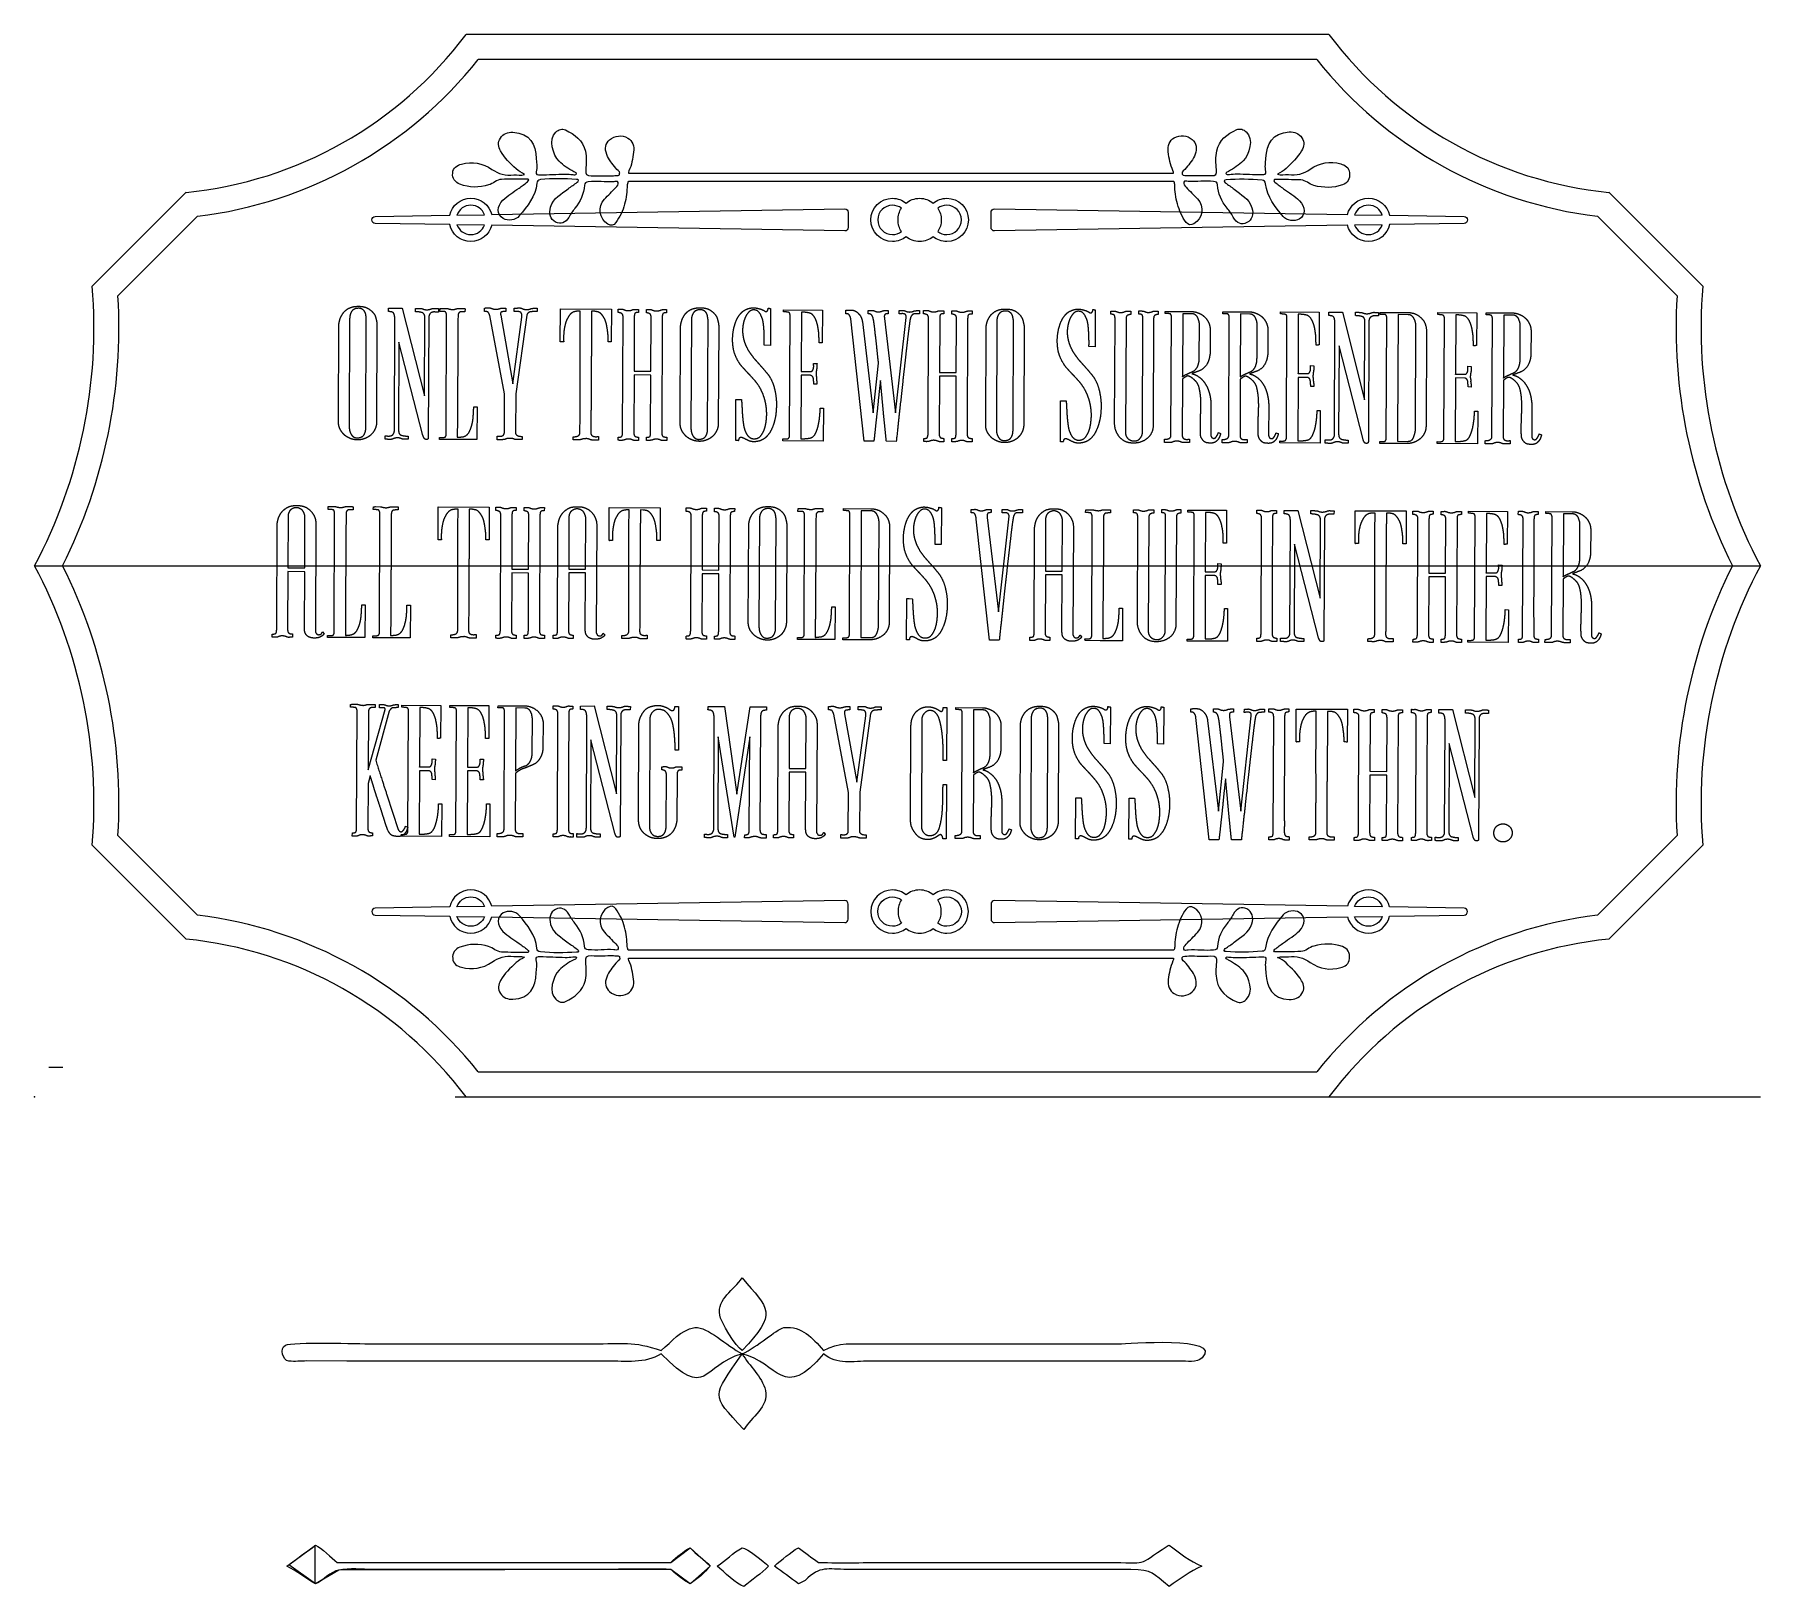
# Model space of a CAD drawing. Header units: centimetres. Extents: x 0 to 33, y -9.4 to 20.3.
import ezdxf

# ---------------------------------------------------------------- set-up
doc = ezdxf.new("R2010")
doc.units = ezdxf.units.CM
doc.header["$MEASUREMENT"] = 0
for name, color, linetype in [('sign v7_Sketch1', 7, 'Continuous'), ('sign v7_Sketch2', 7, 'Continuous'), ('sign v7_Sketch3', 7, 'Continuous'), ('sign v7_Sketch4', 7, 'Continuous'), ('sign v7_Sketch5', 7, 'Continuous'), ('sign v7_Sketch6', 7, 'Continuous')]:
    doc.layers.add(name, color=color, linetype=linetype)

msp = doc.modelspace()

# ---------------------------------------------------------------- linework, layer by layer
at = {"layer": 'sign v7_Sketch1'}
for p, q in [((24.765, 20.32), (8.255, 20.32)), ((24.53, 19.842), (8.49, 19.842)), ((2.9, 17.302), (1.104, 15.506)), ((30.12, 17.302), (31.916, 15.506)), ((3.119, 16.845), (1.596, 15.322)), ((29.901, 16.845), (31.424, 15.322)), ((0, 10.16), (33.02, 10.16)), ((3.119, 3.475), (1.596, 4.998)), ((29.901, 3.475), (31.424, 4.998)), ((2.9, 3.018), (1.104, 4.814)), ((30.12, 3.018), (31.916, 4.814)), ((0.275, 0.567), (0.543, 0.567)), ((8.49, 0.478), (24.53, 0.478)), ((8.047, 0), (24.765, 0)), ((16.51, 0), (33.02, 0))]:
    msp.add_line(p, q, dxfattribs=at)
for centre, radius, start, end in [((2.154, 24.885), 7.62, 275.6165, 323.1921), ((30.866, 24.885), 7.62, 216.8079, 264.3835), ((2.154, 24.885), 8.098, 276.842, 321.4808), ((30.866, 24.885), 8.098, 218.5192, 263.158), ((-8.543, 14.711), 9.68, 331.9564, 4.7118), ((-8.543, 14.711), 10.157, 333.3822, 3.4519), ((41.563, 14.711), 10.157, 176.5481, 206.6178), ((41.563, 14.711), 9.68, 175.2882, 208.0436), ((-8.543, 5.609), 9.68, 355.2882, 28.0436), ((-8.543, 5.609), 10.157, 356.5481, 26.6178), ((41.563, 5.609), 10.157, 153.3822, 183.4519), ((41.563, 5.609), 9.68, 151.9564, 184.7118), ((2.154, -4.565), 8.098, 38.5192, 83.158), ((30.866, -4.565), 8.098, 96.842, 141.4808), ((2.154, -4.565), 7.62, 36.8079, 84.3835), ((30.866, -4.565), 7.62, 95.6165, 143.1921)]:
    msp.add_arc(centre, radius, start, end, dxfattribs=at)
msp.add_point((0, 0), dxfattribs=at)
at = {"layer": 'sign v7_Sketch2'}
for p, q in [((6.029, 14.88), (6.02, 12.83)), ((6.339, 12.809), (6.348, 14.878)), ((6.774, 15.085), (7.036, 15.088)), ((6.774, 15.021), (6.774, 15.085)), ((7.036, 15.088), (7.462, 13.408)), ((7.286, 15.083), (7.343, 15.083)), ((7.286, 15.019), (7.286, 15.083)), ((7.462, 13.408), (7.468, 14.904)), ((7.544, 14.9), (7.534, 12.618)), ((7.727, 15.078), (7.727, 15.013)), ((7.757, 15.024), (7.761, 15.078)), ((7.799, 15.024), (7.757, 15.024)), ((7.799, 15.081), (7.894, 15.081)), ((7.876, 12.67), (7.882, 14.967)), ((8.103, 15.08), (8.194, 15.08)), ((8.236, 15.076), (8.235, 15.019)), ((8.608, 15.025), (8.608, 15.089)), ((8.992, 13.447), (8.71, 14.944)), ((8.919, 14.951), (9.152, 13.64)), ((8.972, 15.088), (9.018, 15.087)), ((9.018, 15.087), (9.018, 15.023)), ((9.152, 13.64), (9.321, 14.912)), ((9.177, 15.022), (9.177, 15.087)), ((9.416, 14.953), (9.208, 13.45)), ((9.568, 15.085), (9.618, 15.085)), ((9.618, 15.085), (9.617, 15.024)), ((10.059, 14.445), (10.062, 15.072)), ((10.062, 15.072), (11.038, 15.068)), ((10.441, 15.028), (10.388, 15.029)), ((10.44, 14.687), (10.441, 15.028)), ((10.711, 15.027), (10.658, 15.027)), ((11.038, 15.068), (11.035, 14.441)), ((11.163, 15.002), (11.163, 15.067)), ((11.252, 12.713), (11.261, 14.911)), ((11.474, 14.91), (11.469, 13.881)), ((11.508, 15.062), (11.554, 15.062)), ((11.554, 15.062), (11.554, 15.005)), ((11.706, 14.996), (11.706, 15.061)), ((11.792, 13.88), (11.796, 14.905)), ((12.009, 14.904), (12, 12.71)), ((12.048, 15.06), (12.093, 15.059)), ((12.093, 15.059), (12.093, 14.999)), ((14.033, 15.07), (14.033, 15.089)), ((14.083, 15.078), (14.08, 14.375)), ((14.329, 15.054), (15.073, 15.051)), ((14.329, 15.016), (14.329, 15.054)), ((14.444, 12.639), (14.454, 14.954)), ((14.671, 15.011), (14.666, 13.872)), ((15.073, 15.051), (15.071, 14.424)), ((15.521, 14.98), (15.521, 15.045)), ((15.872, 12.541), (15.616, 14.881)), ((15.95, 14.979), (15.951, 15.043)), ((16.261, 14.89), (16.474, 13.086)), ((16.288, 15.042), (16.334, 15.041)), ((16.334, 15.041), (16.334, 14.981)), ((16.474, 13.086), (16.675, 14.911)), ((16.543, 14.976), (16.543, 15.041)), ((16.884, 15.039), (16.93, 15.039)), ((16.93, 15.039), (16.93, 14.978)), ((17.006, 14.978), (17.006, 15.042)), ((17.095, 12.688), (17.104, 14.886)), ((17.317, 14.885), (17.312, 13.857)), ((17.351, 15.037), (17.397, 15.037)), ((17.397, 15.037), (17.397, 14.98)), ((17.549, 14.972), (17.549, 15.036)), ((17.635, 13.855), (17.639, 14.88)), ((17.852, 14.879), (17.843, 12.685)), ((17.891, 15.035), (17.936, 15.035)), ((17.936, 15.035), (17.936, 14.974)), ((20.245, 15.044), (20.245, 15.063)), ((20.294, 15.051), (20.291, 14.349)), ((20.59, 15.027), (20.636, 15.027)), ((20.59, 14.97), (20.59, 15.027)), ((20.664, 12.859), (20.673, 14.875)), ((20.882, 14.874), (20.873, 12.703)), ((20.977, 15.03), (20.977, 14.965)), ((21.129, 15.033), (21.171, 15.033)), ((21.129, 14.972), (21.129, 15.033)), ((21.195, 12.701), (21.204, 14.877)), ((21.41, 14.876), (21.401, 12.829)), ((21.497, 15.031), (21.497, 14.967)), ((21.63, 15.023), (22.135, 15.021)), ((21.63, 14.985), (21.63, 15.023)), ((21.672, 14.985), (21.63, 14.985)), ((21.742, 12.653), (21.751, 14.928)), ((21.968, 14.98), (21.963, 13.776)), ((22.143, 14.979), (21.968, 14.98)), ((22.735, 15.018), (23.24, 15.016)), ((22.735, 14.98), (22.735, 15.018)), ((22.777, 14.98), (22.735, 14.98)), ((22.847, 12.649), (22.856, 14.923)), ((23.073, 14.975), (23.068, 13.772)), ((23.248, 14.974), (23.073, 14.975)), ((23.836, 14.976), (23.836, 15.014)), ((23.836, 15.014), (24.58, 15.011)), ((23.951, 12.599), (23.961, 14.915)), ((24.178, 14.971), (24.173, 13.832)), ((24.58, 15.011), (24.578, 14.384)), ((24.759, 15.01), (25.021, 15.013)), ((24.759, 14.945), (24.759, 15.01)), ((25.021, 15.013), (25.447, 13.333)), ((25.271, 14.943), (25.271, 15.008)), ((25.271, 15.008), (25.328, 15.007)), ((25.712, 15.002), (25.711, 14.938)), ((25.746, 14.968), (25.746, 15.006)), ((25.746, 15.006), (26.274, 15.003)), ((25.788, 14.968), (25.746, 14.968)), ((25.861, 12.594), (25.871, 14.91)), ((26.087, 14.963), (26.078, 12.681)), ((26.277, 14.962), (26.087, 14.963)), ((26.847, 14.963), (26.847, 15.001)), ((26.847, 15.001), (27.591, 14.998)), ((26.962, 12.586), (26.972, 14.902)), ((27.189, 14.958), (27.184, 13.819)), ((27.591, 14.998), (27.588, 14.372)), ((27.769, 14.959), (27.77, 14.997)), ((27.811, 14.959), (27.769, 14.959)), ((27.77, 14.997), (28.275, 14.995)), ((27.881, 12.628), (27.891, 14.902)), ((28.107, 14.954), (28.102, 13.75)), ((28.282, 14.953), (28.107, 14.954)), ((5.816, 12.891), (5.823, 14.778)), ((6.552, 14.779), (6.545, 12.911)), ((6.886, 12.758), (6.894, 14.831)), ((12.353, 12.864), (12.361, 14.751)), ((12.567, 14.852), (12.558, 12.802)), ((12.877, 12.782), (12.886, 14.851)), ((13.09, 14.751), (13.082, 12.883)), ((15.839, 14.823), (16.045, 13.087)), ((18.197, 12.839), (18.204, 14.726)), ((18.41, 14.828), (18.401, 12.778)), ((18.72, 12.757), (18.729, 14.826)), ((18.933, 14.727), (18.926, 12.859)), ((22.284, 14.147), (22.286, 14.754)), ((22.491, 14.693), (22.489, 14.214)), ((23.388, 14.142), (23.391, 14.75)), ((23.596, 14.688), (23.594, 14.21)), ((24.871, 12.682), (24.879, 14.755)), ((25.447, 13.333), (25.453, 14.829)), ((25.529, 14.824), (25.519, 12.543)), ((26.42, 12.763), (26.428, 14.737)), ((26.629, 14.675), (26.621, 12.823)), ((28.423, 14.121), (28.425, 14.729)), ((28.63, 14.667), (28.628, 14.189)), ((6.972, 14.439), (6.965, 12.753)), ((7.432, 12.653), (6.972, 14.439)), ((10.071, 14.445), (10.059, 14.445)), ((10.074, 14.445), (10.067, 14.445)), ((10.067, 14.445), (10.071, 14.445)), ((10.093, 14.445), (10.074, 14.445)), ((10.124, 14.445), (10.093, 14.445)), ((11.005, 14.441), (10.974, 14.441)), ((11.02, 14.441), (11.005, 14.441)), ((11.027, 14.441), (11.02, 14.441)), ((11.035, 14.441), (11.027, 14.441)), ((14.08, 14.375), (13.962, 14.379)), ((20.291, 14.349), (20.173, 14.353)), ((22.489, 14.214), (22.489, 14.211)), ((23.594, 14.21), (23.594, 14.206)), ((24.957, 14.364), (24.95, 12.678)), ((25.417, 12.577), (24.957, 14.364)), ((11.469, 13.881), (11.792, 13.88)), ((14.666, 13.875), (14.837, 13.875)), ((14.666, 13.872), (14.666, 13.875)), ((14.906, 14.03), (14.97, 14.026)), ((16.045, 13.087), (16.147, 14.032)), ((24.413, 13.99), (24.477, 13.986)), ((27.424, 13.977), (27.488, 13.973)), ((28.628, 14.189), (28.628, 14.185)), ((11.469, 13.809), (11.464, 12.712)), ((11.792, 13.808), (11.469, 13.809)), ((11.787, 12.71), (11.792, 13.808)), ((14.666, 13.803), (14.661, 12.588)), ((14.844, 13.802), (14.666, 13.803)), ((14.969, 13.631), (14.908, 13.631)), ((17.312, 13.784), (17.307, 12.687)), ((17.312, 13.857), (17.635, 13.855)), ((17.635, 13.783), (17.312, 13.784)), ((17.63, 12.686), (17.635, 13.783)), ((21.963, 13.731), (21.958, 12.652)), ((23.068, 13.726), (23.063, 12.648)), ((24.173, 13.763), (24.168, 12.548)), ((24.173, 13.832), (24.173, 13.835)), ((24.173, 13.835), (24.344, 13.835)), ((24.351, 13.762), (24.173, 13.763)), ((24.476, 13.591), (24.415, 13.591)), ((27.183, 13.751), (27.178, 12.536)), ((27.362, 13.75), (27.183, 13.751)), ((27.184, 13.819), (27.184, 13.823)), ((27.184, 13.823), (27.355, 13.822)), ((27.486, 13.578), (27.426, 13.579)), ((28.102, 13.705), (28.098, 12.627)), ((8.989, 12.711), (8.992, 13.447)), ((9.208, 13.45), (9.201, 12.71)), ((13.415, 12.556), (13.419, 13.341)), ((13.419, 13.341), (13.468, 13.341)), ((13.468, 13.341), (13.525, 13.341)), ((19.627, 12.529), (19.63, 13.315)), ((19.63, 13.315), (19.679, 13.315)), ((19.679, 13.315), (19.736, 13.315)), ((22.507, 13.216), (22.505, 12.669)), ((23.612, 13.211), (23.61, 12.665)), ((8.09, 12.958), (8.089, 12.616)), ((8.402, 13.199), (8.467, 13.199)), ((8.467, 13.199), (8.464, 12.573)), ((15.031, 13.171), (15.092, 13.171)), ((15.092, 13.171), (15.09, 12.545)), ((24.538, 13.131), (24.599, 13.131)), ((24.599, 13.131), (24.596, 12.505)), ((27.549, 13.119), (27.61, 13.118)), ((27.61, 13.118), (27.607, 12.492)), ((28.647, 13.19), (28.644, 12.643)), ((6.706, 12.58), (6.707, 12.644)), ((7.147, 12.578), (7.098, 12.578)), ((7.147, 12.639), (7.147, 12.578)), ((7.508, 12.577), (7.485, 12.577)), ((7.747, 12.614), (7.789, 12.613)), ((7.751, 12.576), (7.747, 12.614)), ((8.035, 12.574), (7.751, 12.576)), ((8.464, 12.573), (8.035, 12.574)), ((8.848, 12.571), (8.848, 12.639)), ((9.33, 12.573), (9.262, 12.573)), ((9.33, 12.633), (9.33, 12.573)), ((10.306, 12.569), (10.306, 12.626)), ((10.374, 12.568), (10.306, 12.569)), ((10.788, 12.631), (10.788, 12.563)), ((11.168, 12.561), (11.168, 12.618)), ((11.555, 12.62), (11.555, 12.556)), ((11.707, 12.555), (11.707, 12.616)), ((11.752, 12.555), (11.707, 12.555)), ((12.094, 12.618), (12.094, 12.553)), ((13.472, 12.555), (13.415, 12.556)), ((14.319, 12.548), (14.319, 12.586)), ((15.09, 12.545), (14.319, 12.548)), ((17.011, 12.537), (17.011, 12.594)), ((17.398, 12.596), (17.398, 12.531)), ((17.55, 12.531), (17.55, 12.591)), ((17.937, 12.593), (17.937, 12.529)), ((21.616, 12.517), (21.616, 12.578)), ((22.095, 12.58), (22.094, 12.515)), ((22.65, 12.707), (22.691, 12.687)), ((22.721, 12.513), (22.721, 12.573)), ((23.2, 12.575), (23.199, 12.511)), ((23.754, 12.702), (23.796, 12.683)), ((24.691, 12.504), (24.692, 12.569)), ((25.132, 12.563), (25.132, 12.502)), ((26.078, 12.681), (26.077, 12.54)), ((27.755, 12.491), (27.755, 12.552)), ((28.234, 12.554), (28.234, 12.489)), ((28.789, 12.681), (28.83, 12.662)), ((16.058, 12.541), (15.872, 12.541)), ((16.487, 12.539), (16.297, 12.54)), ((17.595, 12.53), (17.55, 12.531)), ((19.684, 12.529), (19.627, 12.529)), ((21.684, 12.517), (21.616, 12.517)), ((22.789, 12.512), (22.721, 12.513)), ((23.826, 12.508), (23.826, 12.546)), ((24.596, 12.505), (23.826, 12.508)), ((25.132, 12.502), (25.082, 12.503)), ((25.492, 12.501), (25.47, 12.501)), ((25.735, 12.5), (25.736, 12.538)), ((26.263, 12.498), (25.735, 12.5)), ((25.736, 12.538), (25.777, 12.538)), ((26.077, 12.54), (26.267, 12.539)), ((26.836, 12.495), (26.837, 12.533)), ((27.607, 12.492), (26.836, 12.495)), ((27.824, 12.491), (27.755, 12.491)), ((5.615, 11.237), (5.619, 11.29)), ((5.657, 11.236), (5.615, 11.237)), ((5.657, 11.293), (5.752, 11.293)), ((5.961, 11.292), (6.052, 11.292)), ((6.094, 11.288), (6.093, 11.231)), ((6.481, 11.233), (6.485, 11.286)), ((6.522, 11.233), (6.481, 11.233)), ((6.523, 11.29), (6.618, 11.289)), ((6.826, 11.289), (6.917, 11.288)), ((6.959, 11.284), (6.959, 11.227)), ((7.72, 10.658), (7.722, 11.285)), ((7.722, 11.285), (8.698, 11.281)), ((8.102, 11.241), (8.049, 11.242)), ((8.1, 10.9), (8.102, 11.241)), ((8.371, 11.24), (8.318, 11.24)), ((8.698, 11.281), (8.695, 10.654)), ((8.823, 11.216), (8.823, 11.28)), ((9.169, 11.275), (9.214, 11.275)), ((9.214, 11.275), (9.214, 11.218)), ((9.366, 11.209), (9.366, 11.274)), ((9.708, 11.273), (9.754, 11.272)), ((9.754, 11.272), (9.753, 11.212)), ((10.992, 10.645), (10.995, 11.271)), ((10.995, 11.271), (11.971, 11.267)), ((11.375, 11.228), (11.321, 11.228)), ((11.373, 10.886), (11.375, 11.228)), ((11.971, 11.267), (11.968, 10.64)), ((12.464, 11.2), (12.464, 11.265)), ((12.81, 11.26), (12.855, 11.259)), ((12.855, 11.259), (12.855, 11.202)), ((13.007, 11.194), (13.007, 11.259)), ((13.349, 11.257), (13.395, 11.257)), ((13.395, 11.257), (13.394, 11.196)), ((14.605, 11.199), (14.609, 11.252)), ((14.647, 11.256), (14.742, 11.255)), ((14.951, 11.254), (15.042, 11.254)), ((15.084, 11.25), (15.084, 11.193)), ((15.475, 11.214), (15.475, 11.252)), ((15.475, 11.252), (16.003, 11.25)), ((17.301, 11.26), (17.302, 11.279)), ((17.351, 11.267), (17.348, 10.565)), ((17.92, 11.174), (17.92, 11.238)), ((18.258, 11.237), (18.304, 11.236)), ((18.304, 11.236), (18.303, 11.176)), ((18.512, 11.171), (18.512, 11.236)), ((18.854, 11.234), (18.9, 11.234)), ((18.9, 11.234), (18.899, 11.173)), ((20.107, 11.176), (20.111, 11.229)), ((20.149, 11.232), (20.244, 11.232)), ((20.453, 11.231), (20.544, 11.231)), ((20.585, 11.227), (20.585, 11.17)), ((21.026, 11.172), (21.026, 11.229)), ((21.026, 11.229), (21.071, 11.229)), ((21.413, 11.231), (21.413, 11.166)), ((21.565, 11.234), (21.607, 11.234)), ((21.565, 11.173), (21.565, 11.234)), ((21.933, 11.233), (21.933, 11.168)), ((4.633, 8.948), (4.642, 10.96)), ((4.851, 11.115), (4.847, 10.12)), ((5.17, 10.118), (5.174, 11.109)), ((5.382, 10.987), (5.374, 8.925)), ((5.734, 8.882), (5.74, 11.179)), ((6.6, 8.879), (6.606, 11.176)), ((8.912, 8.926), (8.921, 11.124)), ((9.134, 11.123), (9.13, 10.094)), ((9.452, 10.093), (9.457, 11.118)), ((9.669, 11.117), (9.66, 8.923)), ((10.006, 8.925), (10.014, 10.937)), ((10.224, 11.092), (10.219, 10.097)), ((10.542, 10.096), (10.546, 11.087)), ((10.755, 10.964), (10.746, 8.903)), ((11.644, 11.226), (11.591, 11.227)), ((12.553, 8.91), (12.562, 11.109)), ((12.775, 11.108), (12.771, 10.079)), ((13.093, 10.078), (13.098, 11.103)), ((13.31, 11.102), (13.301, 8.907)), ((13.655, 9.061), (13.663, 10.948)), ((13.868, 11.05), (13.86, 9)), ((14.179, 8.98), (14.187, 11.049)), ((14.392, 10.949), (14.384, 9.081)), ((14.647, 11.199), (14.605, 11.199)), ((14.725, 8.844), (14.731, 11.141)), ((15.517, 11.214), (15.475, 11.214)), ((15.59, 8.841), (15.6, 11.157)), ((15.817, 11.209), (15.807, 8.927)), ((16.007, 11.208), (15.817, 11.209)), ((16.149, 9.009), (16.157, 10.984)), ((16.358, 10.922), (16.351, 9.069)), ((18.27, 8.735), (18.018, 11.052)), ((18.227, 11.085), (18.444, 9.281)), ((18.444, 9.281), (18.645, 11.106)), ((19.125, 8.887), (19.134, 10.899)), ((19.343, 11.054), (19.339, 10.059)), ((19.662, 10.058), (19.666, 11.048)), ((19.874, 10.926), (19.866, 8.865)), ((20.149, 11.176), (20.107, 11.176)), ((20.226, 8.821), (20.232, 11.118)), ((21.1, 9.061), (21.109, 11.077)), ((21.318, 11.076), (21.308, 8.904)), ((21.631, 8.903), (21.64, 11.078)), ((21.845, 11.077), (21.837, 9.031)), ((22.062, 11.224), (22.807, 11.221)), ((22.062, 11.186), (22.062, 11.224)), ((22.178, 8.809), (22.187, 11.125)), ((22.404, 11.181), (22.399, 10.042)), ((22.807, 11.221), (22.804, 10.595)), ((23.383, 11.158), (23.384, 11.223)), ((23.465, 8.868), (23.474, 11.067)), ((23.683, 11.066), (23.679, 10.018)), ((23.718, 11.217), (23.763, 11.217)), ((23.763, 11.217), (23.763, 11.16)), ((23.907, 11.152), (23.908, 11.217)), ((23.908, 11.217), (24.17, 11.219)), ((24.019, 8.889), (24.028, 10.962)), ((24.17, 11.219), (24.595, 9.539)), ((24.42, 11.215), (24.477, 11.214)), ((24.42, 11.15), (24.42, 11.215)), ((24.595, 9.539), (24.602, 11.035)), ((24.678, 11.031), (24.668, 8.749)), ((24.861, 11.209), (24.86, 11.144)), ((25.264, 10.585), (25.267, 11.211)), ((25.267, 11.211), (26.243, 11.207)), ((25.646, 11.168), (25.593, 11.168)), ((25.645, 10.826), (25.646, 11.168)), ((25.916, 11.166), (25.863, 11.167)), ((26.243, 11.207), (26.24, 10.58)), ((26.368, 11.142), (26.368, 11.206)), ((26.457, 8.852), (26.466, 11.05)), ((26.678, 11.049), (26.674, 10.02)), ((26.713, 11.201), (26.759, 11.201)), ((26.759, 11.201), (26.759, 11.144)), ((26.91, 11.136), (26.911, 11.2)), ((26.997, 10.019), (27.001, 11.044)), ((27.214, 11.043), (27.205, 8.849)), ((27.252, 11.199), (27.298, 11.199)), ((27.298, 11.199), (27.298, 11.138)), ((27.435, 11.164), (27.435, 11.202)), ((27.435, 11.202), (28.179, 11.199)), ((27.55, 8.787), (27.56, 11.103)), ((27.776, 11.159), (27.771, 10.02)), ((28.179, 11.199), (28.176, 10.572)), ((28.387, 11.137), (28.388, 11.202)), ((28.469, 8.847), (28.478, 11.046)), ((28.687, 11.045), (28.683, 9.997)), ((28.722, 11.196), (28.767, 11.196)), ((28.767, 11.196), (28.767, 11.139)), ((28.911, 11.158), (28.912, 11.196)), ((28.953, 11.158), (28.911, 11.158)), ((28.912, 11.196), (29.417, 11.194)), ((29.023, 8.826), (29.033, 11.1)), ((29.249, 11.152), (29.244, 9.949)), ((29.424, 11.152), (29.249, 11.152)), ((29.565, 10.32), (29.567, 10.927)), ((7.731, 10.658), (7.72, 10.658)), ((7.735, 10.658), (7.727, 10.658)), ((7.727, 10.658), (7.731, 10.658)), ((7.754, 10.658), (7.735, 10.658)), ((7.784, 10.658), (7.754, 10.658)), ((8.665, 10.654), (8.635, 10.654)), ((8.68, 10.654), (8.665, 10.654)), ((8.688, 10.654), (8.68, 10.654)), ((8.695, 10.654), (8.688, 10.654)), ((11.004, 10.644), (10.992, 10.645)), ((11.008, 10.644), (11, 10.645)), ((11, 10.645), (11.004, 10.644)), ((11.027, 10.644), (11.008, 10.644)), ((11.057, 10.644), (11.027, 10.644)), ((11.938, 10.641), (11.907, 10.641)), ((11.953, 10.64), (11.938, 10.641)), ((11.961, 10.64), (11.953, 10.64)), ((11.968, 10.64), (11.961, 10.64)), ((17.348, 10.565), (17.23, 10.569)), ((24.106, 10.57), (24.099, 8.885)), ((24.566, 8.784), (24.106, 10.57)), ((25.276, 10.584), (25.264, 10.585)), ((25.279, 10.584), (25.272, 10.585)), ((25.272, 10.585), (25.276, 10.584)), ((25.298, 10.584), (25.279, 10.584)), ((25.329, 10.584), (25.298, 10.584)), ((26.21, 10.581), (26.179, 10.581)), ((26.225, 10.58), (26.21, 10.581)), ((26.232, 10.58), (26.225, 10.58)), ((26.24, 10.58), (26.232, 10.58)), ((29.772, 10.866), (29.77, 10.387)), ((29.77, 10.387), (29.77, 10.383)), ((4.847, 10.048), (4.842, 8.947)), ((4.847, 10.12), (5.17, 10.118)), ((5.17, 10.046), (4.847, 10.048)), ((5.165, 8.949), (5.17, 10.046)), ((9.129, 10.022), (9.125, 8.925)), ((9.452, 10.021), (9.129, 10.022)), ((9.13, 10.094), (9.452, 10.093)), ((9.448, 8.924), (9.452, 10.021)), ((10.219, 10.025), (10.214, 8.924)), ((10.219, 10.097), (10.542, 10.096)), ((10.542, 10.024), (10.219, 10.025)), ((10.537, 8.927), (10.542, 10.024)), ((12.77, 10.007), (12.766, 8.91)), ((13.093, 10.005), (12.77, 10.007)), ((12.771, 10.079), (13.093, 10.078)), ((13.089, 8.908), (13.093, 10.005)), ((19.339, 9.987), (19.334, 8.886)), ((19.339, 10.059), (19.662, 10.058)), ((19.661, 9.985), (19.339, 9.987)), ((19.657, 8.888), (19.661, 9.985)), ((22.399, 9.974), (22.394, 8.759)), ((22.399, 10.042), (22.399, 10.046)), ((22.399, 10.046), (22.57, 10.045)), ((22.577, 9.973), (22.399, 9.974)), ((22.639, 10.201), (22.704, 10.197)), ((26.674, 9.948), (26.669, 8.851)), ((26.674, 10.02), (26.997, 10.019)), ((26.997, 9.947), (26.674, 9.948)), ((26.992, 8.85), (26.997, 9.947)), ((27.771, 9.951), (27.766, 8.736)), ((27.771, 10.023), (27.942, 10.023)), ((27.771, 10.02), (27.771, 10.023)), ((27.95, 9.951), (27.771, 9.951)), ((28.011, 10.178), (28.076, 10.174)), ((22.702, 9.802), (22.641, 9.802)), ((28.074, 9.779), (28.013, 9.779)), ((29.244, 9.903), (29.24, 8.825)), ((6.26, 9.412), (6.325, 9.411)), ((6.325, 9.411), (6.322, 8.785)), ((7.126, 9.408), (7.19, 9.408)), ((7.19, 9.408), (7.188, 8.781)), ((15.251, 9.374), (15.315, 9.373)), ((15.315, 9.373), (15.313, 8.747)), ((16.683, 8.745), (16.687, 9.531)), ((16.687, 9.531), (16.736, 9.531)), ((16.736, 9.531), (16.793, 9.53)), ((20.752, 9.351), (20.817, 9.35)), ((20.817, 9.35), (20.814, 8.724)), ((22.764, 9.342), (22.825, 9.342)), ((22.825, 9.342), (22.823, 8.715)), ((28.137, 9.32), (28.198, 9.319)), ((28.198, 9.319), (28.195, 8.693)), ((29.789, 9.389), (29.786, 8.842)), ((5.948, 9.17), (5.947, 8.828)), ((6.814, 9.166), (6.812, 8.824)), ((14.938, 9.132), (14.937, 8.79)), ((15.807, 8.927), (15.806, 8.787)), ((20.44, 9.109), (20.438, 8.767)), ((4.549, 8.792), (4.549, 8.853)), ((4.595, 8.792), (4.549, 8.792)), ((4.933, 8.855), (4.933, 8.791)), ((5.51, 8.895), (5.54, 8.86)), ((5.608, 8.788), (5.605, 8.826)), ((5.605, 8.826), (5.647, 8.826)), ((5.893, 8.787), (5.608, 8.788)), ((6.322, 8.785), (5.893, 8.787)), ((6.474, 8.784), (6.47, 8.822)), ((6.47, 8.822), (6.512, 8.822)), ((6.759, 8.783), (6.474, 8.784)), ((7.188, 8.781), (6.759, 8.783)), ((7.966, 8.782), (7.966, 8.839)), ((8.035, 8.781), (7.966, 8.782)), ((8.449, 8.844), (8.448, 8.776)), ((8.828, 8.774), (8.828, 8.831)), ((9.216, 8.833), (9.215, 8.769)), ((9.367, 8.768), (9.367, 8.829)), ((9.413, 8.768), (9.367, 8.768)), ((9.755, 8.831), (9.754, 8.767)), ((9.921, 8.77), (9.922, 8.83)), ((9.967, 8.769), (9.921, 8.77)), ((10.305, 8.833), (10.305, 8.768)), ((10.882, 8.872), (10.913, 8.838)), ((11.239, 8.768), (11.239, 8.825)), ((11.307, 8.768), (11.239, 8.768)), ((11.721, 8.83), (11.721, 8.762)), ((12.469, 8.759), (12.469, 8.816)), ((12.857, 8.818), (12.856, 8.754)), ((13.008, 8.753), (13.008, 8.814)), ((13.054, 8.753), (13.008, 8.753)), ((13.396, 8.816), (13.395, 8.751)), ((14.599, 8.75), (14.595, 8.788)), ((14.595, 8.788), (14.637, 8.788)), ((14.884, 8.749), (14.599, 8.75)), ((15.313, 8.747), (14.884, 8.749)), ((15.465, 8.746), (15.465, 8.784)), ((15.465, 8.784), (15.507, 8.784)), ((15.992, 8.744), (15.465, 8.746)), ((15.806, 8.787), (15.996, 8.786)), ((16.74, 8.745), (16.683, 8.745)), ((18.456, 8.734), (18.27, 8.735)), ((19.041, 8.731), (19.041, 8.792)), ((19.087, 8.731), (19.041, 8.731)), ((19.425, 8.794), (19.425, 8.73)), ((20.002, 8.834), (20.032, 8.799)), ((20.097, 8.765), (20.138, 8.765)), ((20.1, 8.727), (20.097, 8.765)), ((20.385, 8.726), (20.1, 8.727)), ((20.814, 8.724), (20.385, 8.726)), ((22.052, 8.719), (22.052, 8.757)), ((22.823, 8.715), (22.052, 8.719)), ((23.384, 8.713), (23.385, 8.774)), ((23.43, 8.713), (23.384, 8.713)), ((23.768, 8.776), (23.768, 8.711)), ((23.84, 8.711), (23.84, 8.776)), ((24.281, 8.709), (24.231, 8.709)), ((24.281, 8.77), (24.281, 8.709)), ((24.641, 8.708), (24.618, 8.708)), ((25.511, 8.708), (25.511, 8.765)), ((25.579, 8.708), (25.511, 8.708)), ((25.993, 8.77), (25.993, 8.702)), ((26.372, 8.7), (26.373, 8.757)), ((26.76, 8.76), (26.76, 8.695)), ((26.912, 8.694), (26.912, 8.755)), ((26.957, 8.694), (26.912, 8.694)), ((27.299, 8.757), (27.299, 8.693)), ((27.424, 8.696), (27.424, 8.734)), ((28.195, 8.693), (27.424, 8.696)), ((28.389, 8.692), (28.389, 8.753)), ((28.434, 8.692), (28.389, 8.692)), ((28.772, 8.755), (28.772, 8.69)), ((28.897, 8.69), (28.898, 8.751)), ((28.966, 8.69), (28.897, 8.69)), ((29.376, 8.752), (29.376, 8.688)), ((29.931, 8.879), (29.972, 8.86)), ((6.045, 7.453), (6.045, 7.506)), ((6.087, 7.453), (6.045, 7.453)), ((6.087, 7.51), (6.182, 7.51)), ((6.161, 5.144), (6.17, 7.396)), ((6.386, 6.256), (6.709, 7.409)), ((6.39, 7.372), (6.386, 6.256)), ((6.387, 7.509), (6.478, 7.508)), ((6.52, 7.504), (6.52, 7.447)), ((6.785, 7.378), (6.527, 6.441)), ((6.603, 7.443), (6.6, 7.504)), ((6.915, 7.503), (6.957, 7.503)), ((6.957, 7.503), (6.956, 7.446)), ((7.029, 7.491), (7.773, 7.488)), ((7.029, 7.453), (7.029, 7.491)), ((7.144, 5.076), (7.154, 7.392)), ((7.37, 7.448), (7.365, 6.309)), ((7.773, 7.488), (7.77, 6.861)), ((7.947, 7.487), (8.692, 7.484)), ((7.947, 7.449), (7.947, 7.487)), ((8.063, 5.072), (8.072, 7.388)), ((8.289, 7.444), (8.284, 6.305)), ((8.692, 7.484), (8.689, 6.857)), ((8.866, 7.445), (8.87, 7.483)), ((8.908, 7.445), (8.866, 7.445)), ((8.87, 7.483), (9.367, 7.481)), ((8.982, 5.114), (8.991, 7.388)), ((9.208, 7.44), (9.203, 6.236)), ((9.379, 7.439), (9.208, 7.44)), ((9.367, 7.481), (9.371, 7.481)), ((9.921, 7.418), (9.922, 7.483)), ((10.003, 5.128), (10.012, 7.327)), ((10.221, 7.326), (10.217, 6.278)), ((10.256, 7.477), (10.301, 7.477)), ((10.301, 7.477), (10.301, 7.42)), ((10.445, 7.412), (10.446, 7.477)), ((10.446, 7.477), (10.708, 7.479)), ((10.708, 7.479), (11.133, 5.799)), ((10.958, 7.474), (11.015, 7.474)), ((10.958, 7.41), (10.958, 7.474)), ((11.133, 5.799), (11.14, 7.295)), ((11.216, 7.291), (11.206, 5.009)), ((11.399, 7.469), (11.398, 7.404)), ((12.253, 7.469), (12.321, 7.469)), ((12.321, 7.469), (12.318, 6.63)), ((12.887, 7.466), (13.202, 7.469)), ((13.202, 7.469), (13.438, 5.793)), ((13.438, 5.793), (13.692, 7.463)), ((13.692, 7.463), (13.999, 7.462)), ((14.439, 7.278), (14.435, 6.283)), ((14.758, 6.281), (14.762, 7.272)), ((15.188, 7.403), (15.188, 7.468)), ((15.572, 5.826), (15.29, 7.323)), ((15.499, 7.33), (15.732, 6.019)), ((15.552, 7.466), (15.598, 7.466)), ((15.598, 7.466), (15.598, 7.402)), ((15.732, 6.019), (15.901, 7.29)), ((15.757, 7.401), (15.757, 7.466)), ((15.996, 7.332), (15.788, 5.829)), ((16.148, 7.464), (16.198, 7.464)), ((16.198, 7.464), (16.197, 7.403)), ((17.386, 7.451), (17.454, 7.451)), ((17.454, 7.451), (17.45, 6.437)), ((17.629, 7.408), (17.629, 7.446)), ((17.629, 7.446), (18.134, 7.444)), ((17.671, 7.408), (17.629, 7.408)), ((17.741, 5.077), (17.75, 7.351)), ((17.967, 7.403), (17.962, 6.2)), ((18.141, 7.402), (17.967, 7.403)), ((20.534, 7.449), (20.534, 7.468)), ((20.583, 7.457), (20.58, 6.754)), ((21.555, 7.445), (21.555, 7.464)), ((21.604, 7.452), (21.601, 6.75)), ((22.124, 7.359), (22.124, 7.424)), ((22.553, 7.357), (22.553, 7.422)), ((22.864, 7.269), (23.077, 5.464)), ((22.891, 7.42), (22.937, 7.42)), ((22.937, 7.42), (22.936, 7.359)), ((23.077, 5.464), (23.278, 7.29)), ((23.145, 7.355), (23.146, 7.419)), ((23.487, 7.418), (23.533, 7.418)), ((23.533, 7.418), (23.533, 7.357)), ((23.616, 7.36), (23.616, 7.425)), ((23.698, 5.071), (23.707, 7.269)), ((23.916, 7.268), (23.911, 6.22)), ((23.95, 7.42), (23.996, 7.42)), ((23.996, 7.42), (23.996, 7.363)), ((24.138, 6.793), (24.14, 7.419)), ((24.14, 7.419), (25.116, 7.415)), ((24.52, 7.376), (24.467, 7.376)), ((24.518, 7.034), (24.52, 7.376)), ((24.789, 7.374), (24.736, 7.375)), ((25.116, 7.415), (25.113, 6.788)), ((25.241, 7.35), (25.241, 7.414)), ((25.587, 7.409), (25.632, 7.409)), ((25.632, 7.409), (25.632, 7.352)), ((25.784, 7.344), (25.784, 7.408)), ((26.126, 7.407), (26.172, 7.407)), ((26.172, 7.407), (26.171, 7.346)), ((26.342, 7.349), (26.342, 7.414)), ((26.676, 7.408), (26.722, 7.408)), ((26.722, 7.408), (26.722, 7.351)), ((26.866, 7.408), (27.128, 7.41)), ((26.866, 7.343), (26.866, 7.408)), ((27.128, 7.41), (27.554, 5.73)), ((27.379, 7.341), (27.379, 7.405)), ((27.379, 7.405), (27.436, 7.405)), ((27.819, 7.4), (27.819, 7.335)), ((9.523, 6.607), (9.526, 7.215)), ((9.731, 7.153), (9.725, 6.671)), ((10.557, 5.149), (10.566, 7.222)), ((11.557, 5.293), (11.564, 7.138)), ((11.774, 7.255), (11.765, 5.242)), ((12.995, 5.138), (13.004, 7.211)), ((13.888, 7.215), (13.879, 5.108)), ((14.221, 5.11), (14.23, 7.123)), ((14.97, 7.15), (14.961, 5.088)), ((16.758, 5.312), (16.766, 7.067)), ((16.975, 7.233), (16.966, 5.16)), ((18.282, 6.57), (18.285, 7.178)), ((18.489, 7.116), (18.487, 6.638)), ((18.854, 5.243), (18.862, 7.13)), ((19.067, 7.231), (19.058, 5.181)), ((19.377, 5.161), (19.386, 7.23)), ((19.591, 7.131), (19.583, 5.263)), ((22.474, 4.92), (22.218, 7.26)), ((22.442, 7.202), (22.648, 5.466)), ((25.33, 5.06), (25.339, 7.258)), ((25.552, 7.257), (25.548, 6.228)), ((25.87, 6.227), (25.875, 7.252)), ((26.087, 7.251), (26.078, 5.057)), ((26.424, 5.059), (26.433, 7.257)), ((26.642, 7.257), (26.637, 6.209)), ((26.978, 5.08), (26.987, 7.153)), ((27.554, 5.73), (27.56, 7.226)), ((27.636, 7.222), (27.627, 4.94)), ((10.644, 6.83), (10.637, 5.145)), ((11.104, 5.044), (10.644, 6.83)), ((12.284, 6.63), (12.253, 6.63)), ((12.303, 6.63), (12.284, 6.63)), ((12.31, 6.63), (12.303, 6.63)), ((12.318, 6.63), (12.31, 6.63)), ((13.082, 6.885), (13.075, 5.134)), ((13.385, 4.97), (13.082, 6.885)), ((13.682, 6.886), (13.397, 4.97)), ((13.674, 5.109), (13.682, 6.886)), ((18.487, 6.638), (18.487, 6.634)), ((20.58, 6.754), (20.462, 6.759)), ((21.601, 6.75), (21.484, 6.754)), ((24.149, 6.792), (24.138, 6.793)), ((24.153, 6.792), (24.145, 6.792)), ((24.145, 6.792), (24.149, 6.792)), ((24.172, 6.792), (24.153, 6.792)), ((24.202, 6.792), (24.172, 6.792)), ((25.083, 6.789), (25.053, 6.789)), ((25.098, 6.788), (25.083, 6.789)), ((25.106, 6.788), (25.098, 6.788)), ((25.113, 6.788), (25.106, 6.788)), ((27.065, 6.761), (27.058, 5.076)), ((27.524, 4.975), (27.065, 6.761)), ((7.365, 6.313), (7.536, 6.312)), ((7.365, 6.309), (7.365, 6.313)), ((7.605, 6.467), (7.67, 6.463)), ((8.284, 6.309), (8.455, 6.308)), ((8.284, 6.305), (8.284, 6.309)), ((8.524, 6.463), (8.589, 6.459)), ((12.001, 6.255), (12.001, 6.316)), ((12.332, 6.314), (12.381, 6.314)), ((12.381, 6.314), (12.381, 6.253)), ((14.435, 6.283), (14.758, 6.281)), ((17.45, 6.437), (17.386, 6.437)), ((22.648, 5.466), (22.75, 6.411)), ((6.381, 5.994), (6.377, 5.143)), ((6.423, 6.142), (6.381, 5.994)), ((7.365, 6.24), (7.36, 5.025)), ((7.544, 6.24), (7.365, 6.24)), ((7.668, 6.068), (7.607, 6.069)), ((8.284, 6.237), (8.279, 5.022)), ((8.462, 6.236), (8.284, 6.237)), ((8.587, 6.064), (8.526, 6.065)), ((9.203, 6.191), (9.198, 5.113)), ((12.084, 5.188), (12.088, 6.164)), ((12.293, 6.163), (12.289, 5.289)), ((14.435, 6.211), (14.43, 5.11)), ((14.757, 6.209), (14.435, 6.211)), ((14.753, 5.112), (14.757, 6.209)), ((17.448, 5.974), (17.444, 4.937)), ((17.961, 6.154), (17.957, 5.076)), ((25.547, 6.156), (25.543, 5.059)), ((25.87, 6.155), (25.547, 6.156)), ((25.548, 6.228), (25.87, 6.227)), ((25.865, 5.058), (25.87, 6.155)), ((6.741, 5.78), (6.958, 5.118)), ((15.569, 5.09), (15.572, 5.826)), ((15.788, 5.829), (15.781, 5.089)), ((18.506, 5.639), (18.504, 5.092)), ((19.915, 4.935), (19.919, 5.721)), ((19.919, 5.721), (19.968, 5.72)), ((19.968, 5.72), (20.025, 5.72)), ((20.937, 4.93), (20.94, 5.716)), ((20.94, 5.716), (20.989, 5.716)), ((20.989, 5.716), (21.046, 5.716)), ((7.731, 5.609), (7.791, 5.608)), ((7.791, 5.608), (7.789, 4.982)), ((8.65, 5.605), (8.71, 5.604)), ((8.71, 5.604), (8.708, 4.978)), ((6.08, 4.989), (6.081, 5.05)), ((6.126, 4.989), (6.08, 4.989)), ((6.468, 5.052), (6.468, 4.995)), ((7.018, 4.985), (7.018, 5.023)), ((7.789, 4.982), (7.018, 4.985)), ((7.099, 5.178), (7.14, 5.159)), ((7.937, 4.981), (7.937, 5.019)), ((8.708, 4.978), (7.937, 4.981)), ((8.852, 4.977), (8.852, 5.038)), ((8.92, 4.977), (8.852, 4.977)), ((9.342, 5.04), (9.342, 4.975)), ((9.923, 4.973), (9.923, 5.034)), ((9.968, 4.973), (9.923, 4.973)), ((10.306, 5.036), (10.306, 4.971)), ((10.378, 4.971), (10.378, 5.036)), ((10.819, 4.969), (10.769, 4.969)), ((10.819, 5.03), (10.819, 4.969)), ((11.179, 4.968), (11.157, 4.968)), ((12.816, 4.961), (12.816, 5.025)), ((13.256, 4.959), (13.207, 4.959)), ((13.256, 5.02), (13.256, 4.959)), ((13.393, 4.966), (13.389, 4.966)), ((13.586, 4.957), (13.587, 5.014)), ((13.632, 4.957), (13.586, 4.957)), ((14, 5.017), (14, 4.952)), ((14.137, 4.955), (14.137, 5.016)), ((14.182, 4.955), (14.137, 4.955)), ((14.521, 5.018), (14.52, 4.954)), ((15.098, 5.057), (15.128, 5.023)), ((15.428, 4.95), (15.428, 5.018)), ((15.91, 5.012), (15.91, 4.952)), ((17.615, 4.941), (17.615, 5.001)), ((18.093, 5.003), (18.093, 4.939)), ((18.648, 5.13), (18.69, 5.111)), ((23.617, 4.915), (23.617, 4.976)), ((24.001, 4.978), (24.001, 4.914)), ((24.384, 4.916), (24.384, 4.973)), ((24.867, 4.978), (24.866, 4.91)), ((25.246, 4.908), (25.246, 4.965)), ((25.634, 4.968), (25.633, 4.903)), ((25.785, 4.902), (25.785, 4.963)), ((26.173, 4.965), (26.172, 4.901)), ((26.343, 4.904), (26.343, 4.965)), ((26.727, 4.967), (26.727, 4.902)), ((26.799, 4.902), (26.799, 4.966)), ((27.239, 4.961), (27.239, 4.9)), ((15.91, 4.952), (15.842, 4.952)), ((17.444, 4.937), (17.375, 4.938)), ((17.683, 4.94), (17.615, 4.941)), ((19.972, 4.934), (19.915, 4.935)), ((20.994, 4.93), (20.937, 4.93)), ((22.66, 4.919), (22.474, 4.92)), ((23.089, 4.918), (22.9, 4.918)), ((23.663, 4.915), (23.617, 4.915)), ((24.452, 4.916), (24.384, 4.916)), ((25.831, 4.902), (25.785, 4.902)), ((26.389, 4.904), (26.343, 4.904)), ((27.239, 4.9), (27.19, 4.9)), ((27.6, 4.899), (27.577, 4.899))]:
    msp.add_line(p, q, dxfattribs=at)
for points in [[(5.823, 14.778), (5.831, 14.831), (5.847, 14.884)], [(5.847, 14.884), (5.862, 14.926), (5.893, 14.975)], [(5.893, 14.975), (5.923, 15.025), (5.977, 15.062)], [(5.977, 15.062), (6.064, 15.123), (6.197, 15.122)], [(6.067, 15.024), (6.029, 14.967), (6.029, 14.88)], [(6.201, 15.084), (6.11, 15.084), (6.067, 15.024)], [(6.197, 15.122), (6.318, 15.122), (6.39, 15.076)], [(6.276, 15.061), (6.246, 15.084), (6.201, 15.084)], [(6.322, 15.011), (6.307, 15.042), (6.276, 15.061)], [(6.341, 14.943), (6.337, 14.981), (6.322, 15.011)], [(6.348, 14.878), (6.348, 14.909), (6.341, 14.943)], [(6.39, 15.076), (6.462, 15.03), (6.5, 14.969)], [(6.5, 14.969), (6.523, 14.935), (6.534, 14.878)], [(6.534, 14.878), (6.549, 14.824), (6.552, 14.779)], [(6.876, 14.983), (6.857, 15.021), (6.774, 15.021)], [(6.894, 14.831), (6.895, 14.944), (6.876, 14.983)], [(7.408, 15.003), (7.351, 15.019), (7.286, 15.019)], [(7.343, 15.083), (7.366, 15.083), (7.389, 15.079)], [(7.389, 15.079), (7.416, 15.079), (7.431, 15.071)], [(7.468, 14.904), (7.468, 14.988), (7.408, 15.003)], [(7.431, 15.071), (7.461, 15.056), (7.503, 15.056)], [(7.503, 15.056), (7.548, 15.056), (7.586, 15.071)], [(7.559, 14.972), (7.544, 14.949), (7.544, 14.9)], [(7.605, 15.006), (7.578, 14.999), (7.559, 14.972)], [(7.586, 15.071), (7.617, 15.086), (7.659, 15.082)], [(7.662, 15.013), (7.632, 15.017), (7.605, 15.006)], [(7.659, 15.082), (7.704, 15.078), (7.727, 15.078)], [(7.727, 15.013), (7.696, 15.013), (7.662, 15.013)], [(7.761, 15.078), (7.78, 15.081), (7.799, 15.081)], [(7.829, 15.02), (7.818, 15.024), (7.799, 15.024)], [(7.852, 15.02), (7.844, 15.02), (7.829, 15.02)], [(7.878, 14.986), (7.871, 15.013), (7.852, 15.02)], [(7.882, 14.967), (7.882, 14.975), (7.878, 14.986)], [(7.894, 15.081), (7.909, 15.077), (7.939, 15.069)], [(7.939, 15.069), (7.974, 15.061), (8.004, 15.061)], [(8.004, 15.061), (8.031, 15.061), (8.05, 15.069)], [(8.05, 15.069), (8.072, 15.076), (8.103, 15.08)], [(8.102, 14.943), (8.1, 14.533), (8.099, 14.214)], [(8.137, 15.011), (8.102, 14.993), (8.102, 14.943)], [(8.235, 15.019), (8.156, 15.019), (8.137, 15.011)], [(8.194, 15.08), (8.217, 15.079), (8.236, 15.076)], [(8.608, 15.089), (8.627, 15.089), (8.672, 15.093)], [(8.664, 15.017), (8.638, 15.024), (8.608, 15.025)], [(8.71, 14.944), (8.691, 15.009), (8.664, 15.017)], [(8.672, 15.093), (8.718, 15.096), (8.748, 15.081)], [(8.748, 15.081), (8.782, 15.066), (8.824, 15.065)], [(8.824, 15.065), (8.866, 15.065), (8.896, 15.077)], [(8.896, 15.077), (8.923, 15.088), (8.972, 15.088)], [(8.93, 15.012), (8.911, 15.004), (8.919, 14.951)], [(9.018, 15.023), (8.953, 15.023), (8.93, 15.012)], [(9.177, 15.087), (9.196, 15.087), (9.249, 15.09)], [(9.234, 15.022), (9.207, 15.022), (9.177, 15.022)], [(9.287, 15.014), (9.264, 15.022), (9.234, 15.022)], [(9.249, 15.09), (9.303, 15.094), (9.333, 15.079)], [(9.317, 14.984), (9.31, 15.006), (9.287, 15.014)], [(9.321, 14.912), (9.329, 14.961), (9.317, 14.984)], [(9.333, 15.079), (9.367, 15.059), (9.413, 15.059)], [(9.413, 15.059), (9.458, 15.059), (9.489, 15.074)], [(9.496, 15.017), (9.439, 15.014), (9.416, 14.953)], [(9.489, 15.074), (9.504, 15.082), (9.527, 15.082)], [(9.617, 15.024), (9.553, 15.024), (9.496, 15.017)], [(9.527, 15.082), (9.549, 15.085), (9.568, 15.085)], [(10.217, 14.927), (10.186, 14.874), (10.175, 14.847)], [(10.305, 15.01), (10.251, 14.984), (10.217, 14.927)], [(10.343, 15.021), (10.32, 15.017), (10.305, 15.01)], [(10.388, 15.029), (10.365, 15.025), (10.343, 15.021)], [(10.658, 15.027), (10.657, 14.762), (10.656, 14.492)], [(10.756, 15.019), (10.734, 15.023), (10.711, 15.027)], [(10.798, 15.008), (10.779, 15.015), (10.756, 15.019)], [(10.881, 14.924), (10.847, 14.981), (10.798, 15.008)], [(10.923, 14.844), (10.915, 14.871), (10.881, 14.924)], [(11.163, 15.067), (11.186, 15.067), (11.22, 15.067)], [(11.227, 14.987), (11.197, 15.002), (11.163, 15.002)], [(11.22, 15.067), (11.254, 15.07), (11.284, 15.055)], [(11.261, 14.911), (11.261, 14.975), (11.227, 14.987)], [(11.284, 15.055), (11.318, 15.04), (11.36, 15.04)], [(11.36, 15.04), (11.406, 15.039), (11.436, 15.054)], [(11.436, 15.054), (11.451, 15.062), (11.47, 15.062)], [(11.47, 15.062), (11.489, 15.062), (11.508, 15.062)], [(11.481, 14.978), (11.474, 14.952), (11.474, 14.91)], [(11.554, 15.005), (11.489, 15.005), (11.481, 14.978)], [(11.706, 15.061), (11.725, 15.061), (11.759, 15.061)], [(11.766, 14.981), (11.736, 14.996), (11.706, 14.996)], [(11.759, 15.061), (11.793, 15.064), (11.823, 15.049)], [(11.796, 14.905), (11.797, 14.969), (11.766, 14.981)], [(11.823, 15.049), (11.858, 15.034), (11.899, 15.034)], [(11.899, 15.034), (11.945, 15.033), (11.975, 15.048)], [(11.975, 15.048), (12.002, 15.06), (12.048, 15.06)], [(12.017, 14.972), (12.009, 14.946), (12.009, 14.904)], [(12.093, 14.999), (12.028, 14.999), (12.017, 14.972)], [(12.385, 14.857), (12.4, 14.899), (12.431, 14.948)], [(12.431, 14.948), (12.461, 14.997), (12.514, 15.035)], [(12.514, 15.035), (12.602, 15.095), (12.735, 15.095)], [(12.605, 14.996), (12.567, 14.94), (12.567, 14.852)], [(12.739, 15.057), (12.647, 15.057), (12.605, 14.996)], [(12.735, 15.095), (12.856, 15.094), (12.928, 15.048)], [(12.814, 15.034), (12.784, 15.056), (12.739, 15.057)], [(12.86, 14.984), (12.845, 15.014), (12.814, 15.034)], [(12.878, 14.916), (12.875, 14.954), (12.86, 14.984)], [(12.886, 14.851), (12.886, 14.881), (12.878, 14.916)], [(12.928, 15.048), (13, 15.002), (13.038, 14.941)], [(13.038, 14.941), (13.061, 14.907), (13.072, 14.85)], [(13.413, 14.818), (13.456, 14.932), (13.52, 14.996)], [(13.52, 14.996), (13.555, 15.034), (13.597, 15.053)], [(13.584, 14.878), (13.565, 14.825), (13.554, 14.753)], [(13.665, 15.011), (13.619, 14.966), (13.584, 14.878)], [(13.597, 15.053), (13.638, 15.076), (13.673, 15.083)], [(13.775, 15.052), (13.71, 15.06), (13.665, 15.011)], [(13.673, 15.083), (13.714, 15.094), (13.756, 15.094)], [(13.756, 15.094), (13.825, 15.09), (13.87, 15.075)], [(13.881, 14.98), (13.84, 15.048), (13.775, 15.052)], [(13.87, 15.075), (13.916, 15.063), (13.95, 15.044)], [(13.937, 14.835), (13.922, 14.911), (13.881, 14.98)], [(13.95, 15.044), (13.961, 15.036), (13.98, 15.025)], [(13.98, 15.025), (13.999, 15.017), (14.018, 15.032)], [(14.018, 15.032), (14.033, 15.047), (14.033, 15.07)], [(14.033, 15.089), (14.045, 15.085), (14.056, 15.085)], [(14.056, 15.085), (14.064, 15.081), (14.071, 15.081)], [(14.071, 15.081), (14.079, 15.081), (14.083, 15.078)], [(14.416, 15.008), (14.379, 15.016), (14.329, 15.016)], [(14.454, 14.954), (14.454, 15.004), (14.416, 15.008)], [(14.751, 15.006), (14.713, 15.01), (14.671, 15.011)], [(14.834, 14.991), (14.792, 15.002), (14.751, 15.006)], [(14.932, 14.896), (14.898, 14.968), (14.834, 14.991)], [(14.985, 14.736), (14.97, 14.823), (14.932, 14.896)], [(15.521, 15.045), (15.552, 15.049), (15.578, 15.048)], [(15.586, 14.957), (15.567, 14.984), (15.521, 14.98)], [(15.578, 15.048), (15.601, 15.048), (15.624, 15.048)], [(15.616, 14.881), (15.608, 14.934), (15.586, 14.957)], [(15.624, 15.048), (15.651, 15.048), (15.67, 15.044)], [(15.67, 15.044), (15.73, 15.025), (15.76, 14.987)], [(15.76, 14.987), (15.794, 14.953), (15.813, 14.915)], [(15.813, 14.915), (15.832, 14.873), (15.839, 14.823)], [(16.045, 14.887), (16.026, 14.982), (15.95, 14.979)], [(15.951, 15.043), (15.969, 15.043), (16.004, 15.043)], [(16.004, 15.043), (16.038, 15.047), (16.068, 15.035)], [(16.063, 14.788), (16.052, 14.864), (16.045, 14.887)], [(16.068, 15.035), (16.102, 15.016), (16.144, 15.016)], [(16.144, 15.016), (16.186, 15.016), (16.216, 15.031)], [(16.216, 15.031), (16.243, 15.042), (16.288, 15.042)], [(16.261, 14.954), (16.254, 14.932), (16.261, 14.89)], [(16.334, 14.981), (16.269, 14.981), (16.261, 14.954)], [(16.543, 15.041), (16.562, 15.041), (16.596, 15.04)], [(16.58, 14.98), (16.558, 14.976), (16.543, 14.976)], [(16.63, 14.979), (16.607, 14.983), (16.58, 14.98)], [(16.596, 15.04), (16.634, 15.044), (16.664, 15.033)], [(16.664, 14.96), (16.653, 14.976), (16.63, 14.979)], [(16.664, 15.033), (16.698, 15.013), (16.74, 15.013)], [(16.675, 14.911), (16.679, 14.949), (16.664, 14.96)], [(16.759, 14.903), (16.751, 14.876), (16.735, 14.759)], [(16.74, 15.013), (16.782, 15.013), (16.812, 15.028)], [(16.827, 14.975), (16.789, 14.975), (16.759, 14.903)], [(16.812, 15.028), (16.839, 15.039), (16.884, 15.039)], [(16.93, 14.978), (16.865, 14.979), (16.827, 14.975)], [(17.006, 15.042), (17.029, 15.042), (17.063, 15.042)], [(17.07, 14.962), (17.04, 14.978), (17.006, 14.978)], [(17.063, 15.042), (17.097, 15.046), (17.127, 15.031)], [(17.104, 14.886), (17.104, 14.951), (17.07, 14.962)], [(17.127, 15.031), (17.162, 15.015), (17.203, 15.015)], [(17.203, 15.015), (17.249, 15.015), (17.279, 15.03)], [(17.279, 15.03), (17.295, 15.037), (17.314, 15.037)], [(17.314, 15.037), (17.332, 15.037), (17.351, 15.037)], [(17.325, 14.954), (17.317, 14.927), (17.317, 14.885)], [(17.397, 14.98), (17.332, 14.98), (17.325, 14.954)], [(17.549, 15.036), (17.568, 15.036), (17.602, 15.036)], [(17.609, 14.956), (17.579, 14.972), (17.549, 14.972)], [(17.602, 15.036), (17.636, 15.04), (17.667, 15.024)], [(17.639, 14.88), (17.64, 14.945), (17.609, 14.956)], [(17.667, 15.024), (17.701, 15.009), (17.742, 15.009)], [(17.742, 15.009), (17.788, 15.009), (17.818, 15.024)], [(17.818, 15.024), (17.845, 15.035), (17.891, 15.035)], [(17.86, 14.948), (17.852, 14.921), (17.852, 14.879)], [(17.936, 14.974), (17.871, 14.974), (17.86, 14.948)], [(18.228, 14.832), (18.243, 14.874), (18.274, 14.923)], [(18.274, 14.923), (18.304, 14.972), (18.358, 15.01)], [(18.358, 15.01), (18.445, 15.071), (18.578, 15.07)], [(18.448, 14.972), (18.41, 14.915), (18.41, 14.828)], [(18.582, 15.032), (18.49, 15.032), (18.448, 14.972)], [(18.578, 15.07), (18.699, 15.07), (18.771, 15.024)], [(18.657, 15.009), (18.627, 15.032), (18.582, 15.032)], [(18.703, 14.959), (18.688, 14.99), (18.657, 15.009)], [(18.721, 14.891), (18.718, 14.929), (18.703, 14.959)], [(18.729, 14.826), (18.729, 14.857), (18.721, 14.891)], [(18.771, 15.024), (18.843, 14.978), (18.881, 14.917)], [(18.881, 14.917), (18.904, 14.883), (18.915, 14.826)], [(19.625, 14.792), (19.667, 14.906), (19.732, 14.97)], [(19.732, 14.97), (19.766, 15.008), (19.808, 15.027)], [(19.876, 14.985), (19.83, 14.939), (19.796, 14.852)], [(19.808, 15.027), (19.85, 15.049), (19.884, 15.057)], [(19.986, 15.026), (19.922, 15.034), (19.876, 14.985)], [(19.884, 15.057), (19.926, 15.068), (19.968, 15.068)], [(19.968, 15.068), (20.036, 15.064), (20.081, 15.049)], [(20.092, 14.954), (20.051, 15.022), (19.986, 15.026)], [(20.081, 15.049), (20.127, 15.037), (20.161, 15.018)], [(20.149, 14.809), (20.134, 14.885), (20.092, 14.954)], [(20.161, 15.018), (20.172, 15.01), (20.191, 14.999)], [(20.191, 14.999), (20.21, 14.991), (20.229, 15.006)], [(20.229, 15.006), (20.245, 15.021), (20.245, 15.044)], [(20.245, 15.063), (20.256, 15.059), (20.267, 15.059)], [(20.267, 15.059), (20.275, 15.055), (20.283, 15.055)], [(20.283, 15.055), (20.29, 15.055), (20.294, 15.051)], [(20.662, 14.944), (20.654, 14.97), (20.59, 14.97)], [(20.636, 15.027), (20.655, 15.027), (20.674, 15.027)], [(20.673, 14.875), (20.673, 14.917), (20.662, 14.944)], [(20.674, 15.027), (20.693, 15.027), (20.708, 15.019)], [(20.708, 15.019), (20.738, 15.004), (20.78, 15.004)], [(20.78, 15.004), (20.822, 15.004), (20.856, 15.019)], [(20.856, 15.019), (20.886, 15.034), (20.92, 15.03)], [(20.912, 14.95), (20.882, 14.939), (20.882, 14.874)], [(20.977, 14.965), (20.947, 14.965), (20.912, 14.95)], [(20.92, 15.03), (20.958, 15.03), (20.977, 15.03)], [(21.197, 14.945), (21.19, 14.972), (21.129, 14.972)], [(21.171, 15.033), (21.213, 15.032), (21.243, 15.021)], [(21.204, 14.877), (21.205, 14.918), (21.197, 14.945)], [(21.243, 15.021), (21.27, 15.006), (21.308, 15.005)], [(21.308, 15.005), (21.349, 15.005), (21.384, 15.02)], [(21.384, 15.02), (21.414, 15.035), (21.444, 15.031)], [(21.436, 14.952), (21.41, 14.94), (21.41, 14.876)], [(21.497, 14.967), (21.467, 14.967), (21.436, 14.952)], [(21.444, 15.031), (21.479, 15.031), (21.497, 15.031)], [(21.702, 14.981), (21.691, 14.985), (21.672, 14.985)], [(21.721, 14.981), (21.714, 14.981), (21.702, 14.981)], [(21.748, 14.947), (21.74, 14.973), (21.721, 14.981)], [(21.751, 14.928), (21.751, 14.935), (21.748, 14.947)], [(22.135, 15.021), (22.204, 15.021), (22.264, 14.994)], [(22.184, 14.971), (22.162, 14.979), (22.143, 14.979)], [(22.237, 14.933), (22.207, 14.964), (22.184, 14.971)], [(22.264, 14.88), (22.256, 14.91), (22.237, 14.933)], [(22.264, 14.994), (22.329, 14.971), (22.374, 14.929)], [(22.283, 14.823), (22.275, 14.853), (22.264, 14.88)], [(22.374, 14.929), (22.423, 14.887), (22.453, 14.826)], [(22.807, 14.976), (22.796, 14.98), (22.777, 14.98)], [(22.826, 14.976), (22.819, 14.976), (22.807, 14.976)], [(22.853, 14.942), (22.845, 14.969), (22.826, 14.976)], [(22.856, 14.923), (22.856, 14.931), (22.853, 14.942)], [(23.24, 15.016), (23.308, 15.016), (23.369, 14.989)], [(23.289, 14.967), (23.267, 14.974), (23.248, 14.974)], [(23.342, 14.928), (23.312, 14.959), (23.289, 14.967)], [(23.369, 14.875), (23.361, 14.906), (23.342, 14.928)], [(23.369, 14.989), (23.434, 14.966), (23.479, 14.924)], [(23.387, 14.818), (23.38, 14.849), (23.369, 14.875)], [(23.479, 14.924), (23.528, 14.882), (23.558, 14.821)], [(23.923, 14.968), (23.885, 14.976), (23.836, 14.976)], [(23.961, 14.915), (23.961, 14.964), (23.923, 14.968)], [(24.257, 14.966), (24.22, 14.97), (24.178, 14.971)], [(24.341, 14.951), (24.299, 14.962), (24.257, 14.966)], [(24.439, 14.856), (24.405, 14.928), (24.341, 14.951)], [(24.861, 14.907), (24.842, 14.945), (24.759, 14.945)], [(24.879, 14.755), (24.88, 14.869), (24.861, 14.907)], [(25.393, 14.927), (25.336, 14.943), (25.271, 14.943)], [(25.328, 15.007), (25.351, 15.007), (25.374, 15.003)], [(25.374, 15.003), (25.4, 15.003), (25.416, 14.996)], [(25.453, 14.829), (25.453, 14.912), (25.393, 14.927)], [(25.416, 14.996), (25.446, 14.98), (25.488, 14.98)], [(25.488, 14.98), (25.533, 14.98), (25.571, 14.995)], [(25.544, 14.896), (25.529, 14.874), (25.529, 14.824)], [(25.59, 14.93), (25.563, 14.923), (25.544, 14.896)], [(25.571, 14.995), (25.602, 15.01), (25.643, 15.006)], [(25.647, 14.938), (25.617, 14.942), (25.59, 14.93)], [(25.643, 15.006), (25.689, 15.002), (25.712, 15.002)], [(25.711, 14.938), (25.681, 14.938), (25.647, 14.938)], [(25.818, 14.964), (25.807, 14.967), (25.788, 14.968)], [(25.841, 14.964), (25.833, 14.964), (25.818, 14.964)], [(25.867, 14.929), (25.86, 14.956), (25.841, 14.964)], [(25.871, 14.91), (25.871, 14.918), (25.867, 14.929)], [(26.274, 15.003), (26.414, 15.003), (26.516, 14.911)], [(26.349, 14.939), (26.323, 14.962), (26.277, 14.962)], [(26.395, 14.881), (26.38, 14.916), (26.349, 14.939)], [(26.421, 14.809), (26.414, 14.847), (26.395, 14.881)], [(26.516, 14.911), (26.618, 14.824), (26.629, 14.675)], [(26.934, 14.955), (26.896, 14.963), (26.847, 14.963)], [(26.972, 14.902), (26.972, 14.951), (26.934, 14.955)], [(27.268, 14.954), (27.23, 14.958), (27.189, 14.958)], [(27.352, 14.938), (27.31, 14.95), (27.268, 14.954)], [(27.45, 14.843), (27.416, 14.915), (27.352, 14.938)], [(27.842, 14.955), (27.83, 14.959), (27.811, 14.959)], [(27.861, 14.955), (27.853, 14.955), (27.842, 14.955)], [(27.887, 14.921), (27.879, 14.947), (27.861, 14.955)], [(27.891, 14.902), (27.891, 14.909), (27.887, 14.921)], [(28.275, 14.995), (28.343, 14.995), (28.404, 14.968)], [(28.324, 14.946), (28.301, 14.953), (28.282, 14.953)], [(28.377, 14.907), (28.346, 14.938), (28.324, 14.946)], [(28.403, 14.854), (28.396, 14.884), (28.377, 14.907)], [(28.404, 14.968), (28.468, 14.945), (28.513, 14.903)], [(28.513, 14.903), (28.563, 14.861), (28.593, 14.8)], [(10.132, 14.673), (10.117, 14.559), (10.124, 14.445)], [(10.175, 14.847), (10.152, 14.79), (10.132, 14.673)], [(10.439, 14.402), (10.439, 14.573), (10.44, 14.687)], [(10.96, 14.669), (10.945, 14.787), (10.923, 14.844)], [(10.974, 14.441), (10.979, 14.555), (10.96, 14.669)], [(12.361, 14.751), (12.369, 14.804), (12.385, 14.857)], [(13.072, 14.85), (13.087, 14.797), (13.09, 14.751)], [(13.373, 14.295), (13.347, 14.435), (13.359, 14.568)], [(13.359, 14.568), (13.371, 14.705), (13.413, 14.818)], [(13.554, 14.753), (13.542, 14.685), (13.549, 14.598)], [(13.549, 14.598), (13.556, 14.514), (13.59, 14.419)], [(13.952, 14.71), (13.949, 14.778), (13.937, 14.835)], [(13.959, 14.581), (13.959, 14.645), (13.952, 14.71)], [(13.962, 14.467), (13.963, 14.52), (13.959, 14.581)], [(15.007, 14.561), (15.003, 14.648), (14.985, 14.736)], [(15.01, 14.421), (15.01, 14.474), (15.007, 14.561)], [(16.085, 14.598), (16.074, 14.712), (16.063, 14.788)], [(16.115, 14.336), (16.1, 14.484), (16.085, 14.598)], [(16.735, 14.759), (16.72, 14.645), (16.7, 14.474)], [(18.204, 14.726), (18.212, 14.779), (18.228, 14.832)], [(18.915, 14.826), (18.93, 14.772), (18.933, 14.727)], [(19.585, 14.268), (19.559, 14.409), (19.57, 14.542)], [(19.57, 14.542), (19.582, 14.679), (19.625, 14.792)], [(19.765, 14.727), (19.753, 14.659), (19.76, 14.571)], [(19.76, 14.571), (19.768, 14.488), (19.801, 14.393)], [(19.796, 14.852), (19.777, 14.799), (19.765, 14.727)], [(20.163, 14.684), (20.16, 14.752), (20.149, 14.809)], [(20.17, 14.555), (20.171, 14.619), (20.163, 14.684)], [(20.174, 14.441), (20.174, 14.494), (20.17, 14.555)], [(22.286, 14.754), (22.286, 14.789), (22.283, 14.823)], [(22.453, 14.826), (22.487, 14.765), (22.491, 14.693)], [(23.391, 14.75), (23.391, 14.784), (23.387, 14.818)], [(23.558, 14.821), (23.592, 14.76), (23.596, 14.688)], [(24.492, 14.696), (24.477, 14.783), (24.439, 14.856)], [(24.514, 14.521), (24.51, 14.608), (24.492, 14.696)], [(26.428, 14.737), (26.428, 14.771), (26.421, 14.809)], [(27.502, 14.683), (27.488, 14.771), (27.45, 14.843)], [(27.525, 14.508), (27.521, 14.596), (27.502, 14.683)], [(28.422, 14.797), (28.414, 14.827), (28.403, 14.854)], [(28.425, 14.729), (28.425, 14.763), (28.422, 14.797)], [(28.593, 14.8), (28.627, 14.739), (28.63, 14.667)], [(8.099, 14.214), (8.098, 13.895), (8.093, 13.652)], [(10.437, 13.988), (10.438, 14.231), (10.439, 14.402)], [(10.656, 14.492), (10.654, 14.222), (10.649, 13.938)], [(13.482, 14.04), (13.403, 14.158), (13.373, 14.295)], [(13.59, 14.419), (13.624, 14.324), (13.692, 14.225)], [(13.692, 14.225), (13.726, 14.175), (13.775, 14.114)], [(13.962, 14.379), (13.962, 14.414), (13.962, 14.467)], [(15.071, 14.424), (15.052, 14.42), (15.01, 14.421)], [(16.147, 14.032), (16.129, 14.192), (16.115, 14.336)], [(16.7, 14.474), (16.68, 14.303), (16.657, 14.095)], [(19.694, 14.014), (19.614, 14.132), (19.585, 14.268)], [(19.801, 14.393), (19.835, 14.298), (19.903, 14.199)], [(19.903, 14.199), (19.937, 14.149), (19.986, 14.088)], [(20.173, 14.353), (20.174, 14.387), (20.174, 14.441)], [(22.489, 14.211), (22.489, 14.203), (22.481, 14.165)], [(23.594, 14.206), (23.594, 14.198), (23.586, 14.161)], [(24.517, 14.381), (24.517, 14.434), (24.514, 14.521)], [(24.578, 14.384), (24.559, 14.38), (24.517, 14.381)], [(27.528, 14.368), (27.528, 14.421), (27.525, 14.508)], [(27.588, 14.372), (27.569, 14.368), (27.528, 14.368)], [(10.438, 13.43), (10.44, 13.749), (10.437, 13.988)], [(10.649, 13.938), (10.648, 13.653), (10.647, 13.345)], [(13.55, 13.952), (13.505, 14.002), (13.482, 14.04)], [(13.648, 13.845), (13.596, 13.903), (13.55, 13.952)], [(13.775, 14.114), (13.828, 14.057), (13.881, 13.996)], [(13.881, 13.996), (13.937, 13.935), (13.983, 13.878)], [(13.983, 13.878), (14.032, 13.821), (14.058, 13.783)], [(14.837, 13.875), (14.871, 13.874), (14.883, 13.893)], [(14.883, 13.893), (14.898, 13.912), (14.902, 13.935)], [(14.902, 13.935), (14.909, 13.962), (14.906, 13.988)], [(14.906, 13.988), (14.906, 14.015), (14.906, 14.03)], [(14.959, 13.897), (14.951, 13.848), (14.951, 13.825)], [(14.966, 13.965), (14.966, 13.927), (14.959, 13.897)], [(14.97, 14.026), (14.97, 14.007), (14.966, 13.965)], [(16.657, 14.095), (16.633, 13.886), (16.609, 13.67)], [(19.762, 13.926), (19.716, 13.976), (19.694, 14.014)], [(19.86, 13.819), (19.807, 13.876), (19.762, 13.926)], [(19.986, 14.088), (20.039, 14.031), (20.092, 13.97)], [(20.092, 13.97), (20.149, 13.909), (20.194, 13.852)], [(22.111, 13.855), (22.127, 13.863), (22.153, 13.874)], [(22.153, 13.874), (22.184, 13.885), (22.21, 13.912)], [(22.21, 13.912), (22.241, 13.942), (22.26, 13.995)], [(22.256, 13.878), (22.252, 13.878), (22.218, 13.863)], [(22.458, 14.074), (22.404, 13.926), (22.256, 13.878)], [(22.26, 13.995), (22.283, 14.052), (22.284, 14.147)], [(22.481, 14.165), (22.477, 14.127), (22.458, 14.074)], [(23.216, 13.851), (23.231, 13.858), (23.258, 13.87)], [(23.258, 13.87), (23.289, 13.881), (23.315, 13.907)], [(23.315, 13.907), (23.346, 13.938), (23.365, 13.991)], [(23.361, 13.873), (23.357, 13.873), (23.323, 13.858)], [(23.563, 14.07), (23.509, 13.922), (23.361, 13.873)], [(23.365, 13.991), (23.388, 14.047), (23.388, 14.142)], [(23.586, 14.161), (23.582, 14.123), (23.563, 14.07)], [(24.389, 13.853), (24.405, 13.872), (24.409, 13.895)], [(24.409, 13.895), (24.416, 13.922), (24.413, 13.948)], [(24.413, 13.948), (24.413, 13.975), (24.413, 13.99)], [(24.473, 13.925), (24.473, 13.887), (24.465, 13.857)], [(24.477, 13.986), (24.477, 13.967), (24.473, 13.925)], [(27.4, 13.841), (27.415, 13.86), (27.419, 13.882)], [(27.419, 13.882), (27.427, 13.909), (27.423, 13.936)], [(27.423, 13.936), (27.424, 13.962), (27.424, 13.977)], [(27.484, 13.913), (27.484, 13.875), (27.476, 13.844)], [(27.488, 13.973), (27.488, 13.954), (27.484, 13.913)], [(28.292, 13.848), (28.323, 13.86), (28.35, 13.886)], [(28.35, 13.886), (28.38, 13.916), (28.399, 13.969)], [(28.597, 14.048), (28.543, 13.9), (28.395, 13.852)], [(28.399, 13.969), (28.422, 14.026), (28.423, 14.121)], [(28.62, 14.139), (28.616, 14.101), (28.597, 14.048)], [(28.628, 14.185), (28.628, 14.177), (28.62, 14.139)], [(8.093, 13.652), (8.092, 13.413), (8.091, 13.242)], [(13.754, 13.731), (13.701, 13.792), (13.648, 13.845)], [(13.845, 13.617), (13.807, 13.674), (13.754, 13.731)], [(13.954, 13.392), (13.917, 13.506), (13.845, 13.617)], [(14.058, 13.783), (14.137, 13.657), (14.167, 13.498)], [(14.901, 13.738), (14.897, 13.787), (14.844, 13.802)], [(14.908, 13.631), (14.908, 13.688), (14.901, 13.738)], [(14.951, 13.825), (14.951, 13.806), (14.958, 13.775)], [(14.958, 13.775), (14.958, 13.756), (14.958, 13.734)], [(14.958, 13.734), (14.962, 13.711), (14.965, 13.688)], [(14.965, 13.688), (14.969, 13.661), (14.969, 13.631)], [(16.184, 13.706), (16.157, 13.486), (16.137, 13.277)], [(16.224, 13.276), (16.206, 13.485), (16.184, 13.706)], [(16.609, 13.67), (16.554, 13.165), (16.487, 12.539)], [(19.966, 13.705), (19.913, 13.766), (19.86, 13.819)], [(20.056, 13.591), (20.019, 13.648), (19.966, 13.705)], [(20.165, 13.366), (20.128, 13.48), (20.056, 13.591)], [(20.194, 13.852), (20.243, 13.795), (20.27, 13.757)], [(20.27, 13.757), (20.349, 13.631), (20.378, 13.472)], [(21.963, 13.776), (21.994, 13.803), (22.032, 13.818)], [(21.982, 13.746), (21.967, 13.738), (21.963, 13.731)], [(21.997, 13.757), (21.986, 13.75), (21.982, 13.746)], [(22.016, 13.768), (22.005, 13.765), (21.997, 13.757)], [(22.043, 13.784), (22.028, 13.776), (22.016, 13.768)], [(22.032, 13.818), (22.07, 13.837), (22.111, 13.855)], [(22.115, 13.772), (22.069, 13.799), (22.043, 13.784)], [(22.213, 13.692), (22.16, 13.745), (22.115, 13.772)], [(22.218, 13.863), (22.184, 13.851), (22.142, 13.832)], [(22.142, 13.832), (22.206, 13.821), (22.267, 13.779)], [(22.288, 13.528), (22.27, 13.635), (22.213, 13.692)], [(22.267, 13.779), (22.339, 13.729), (22.384, 13.661)], [(22.384, 13.661), (22.433, 13.592), (22.459, 13.516)], [(23.068, 13.772), (23.098, 13.798), (23.136, 13.813)], [(23.087, 13.741), (23.071, 13.734), (23.068, 13.726)], [(23.102, 13.753), (23.091, 13.745), (23.087, 13.741)], [(23.121, 13.764), (23.11, 13.76), (23.102, 13.753)], [(23.148, 13.779), (23.132, 13.771), (23.121, 13.764)], [(23.136, 13.813), (23.174, 13.832), (23.216, 13.851)], [(23.22, 13.767), (23.174, 13.794), (23.148, 13.779)], [(23.318, 13.687), (23.265, 13.74), (23.22, 13.767)], [(23.323, 13.858), (23.288, 13.847), (23.247, 13.828)], [(23.247, 13.828), (23.311, 13.816), (23.372, 13.774)], [(23.393, 13.523), (23.375, 13.63), (23.318, 13.687)], [(23.372, 13.774), (23.444, 13.725), (23.489, 13.656)], [(23.489, 13.656), (23.538, 13.587), (23.564, 13.511)], [(24.344, 13.835), (24.378, 13.834), (24.389, 13.853)], [(24.408, 13.698), (24.404, 13.747), (24.351, 13.762)], [(24.415, 13.591), (24.415, 13.648), (24.408, 13.698)], [(24.465, 13.857), (24.458, 13.808), (24.458, 13.785)], [(24.458, 13.785), (24.457, 13.766), (24.465, 13.735)], [(24.465, 13.735), (24.465, 13.716), (24.465, 13.694)], [(24.465, 13.694), (24.468, 13.671), (24.472, 13.648)], [(24.472, 13.648), (24.476, 13.621), (24.476, 13.591)], [(27.355, 13.822), (27.389, 13.822), (27.4, 13.841)], [(27.419, 13.685), (27.415, 13.734), (27.362, 13.75)], [(27.426, 13.579), (27.426, 13.636), (27.419, 13.685)], [(27.476, 13.844), (27.468, 13.795), (27.468, 13.772)], [(27.468, 13.772), (27.468, 13.753), (27.476, 13.723)], [(27.476, 13.723), (27.476, 13.704), (27.475, 13.681)], [(27.475, 13.681), (27.479, 13.658), (27.483, 13.635)], [(27.483, 13.635), (27.487, 13.609), (27.486, 13.578)], [(28.102, 13.75), (28.133, 13.777), (28.171, 13.792)], [(28.121, 13.72), (28.106, 13.712), (28.102, 13.705)], [(28.136, 13.731), (28.125, 13.724), (28.121, 13.72)], [(28.155, 13.743), (28.144, 13.739), (28.136, 13.731)], [(28.182, 13.758), (28.167, 13.75), (28.155, 13.743)], [(28.171, 13.792), (28.209, 13.811), (28.251, 13.83)], [(28.254, 13.746), (28.209, 13.773), (28.182, 13.758)], [(28.251, 13.83), (28.266, 13.837), (28.292, 13.848)], [(28.352, 13.666), (28.3, 13.719), (28.254, 13.746)], [(28.357, 13.837), (28.323, 13.825), (28.281, 13.807)], [(28.281, 13.807), (28.345, 13.795), (28.406, 13.753)], [(28.428, 13.502), (28.409, 13.609), (28.352, 13.666)], [(28.395, 13.852), (28.391, 13.852), (28.357, 13.837)], [(28.406, 13.753), (28.478, 13.703), (28.523, 13.635)], [(28.523, 13.635), (28.572, 13.566), (28.599, 13.49)], [(8.091, 13.242), (8.091, 13.071), (8.09, 12.958)], [(10.435, 12.705), (10.437, 13.115), (10.438, 13.43)], [(10.647, 13.345), (10.646, 13.042), (10.644, 12.704)], [(13.525, 13.341), (13.528, 13.307), (13.532, 13.242)], [(13.532, 13.242), (13.536, 13.181), (13.539, 13.109)], [(14.002, 13.168), (13.992, 13.278), (13.954, 13.392)], [(14.167, 13.498), (14.201, 13.342), (14.192, 13.182)], [(16.137, 13.277), (16.117, 13.068), (16.097, 12.905)], [(16.26, 12.904), (16.242, 13.068), (16.224, 13.276)], [(19.736, 13.315), (19.74, 13.281), (19.743, 13.216)], [(19.743, 13.216), (19.747, 13.155), (19.75, 13.083)], [(20.214, 13.142), (20.203, 13.252), (20.165, 13.366)], [(20.378, 13.472), (20.412, 13.316), (20.404, 13.156)], [(22.314, 13.3), (22.311, 13.426), (22.288, 13.528)], [(22.309, 13.046), (22.317, 13.175), (22.314, 13.3)], [(22.459, 13.516), (22.486, 13.44), (22.497, 13.36)], [(22.497, 13.36), (22.508, 13.284), (22.507, 13.216)], [(23.419, 13.296), (23.416, 13.421), (23.393, 13.523)], [(23.414, 13.041), (23.422, 13.17), (23.419, 13.296)], [(23.564, 13.511), (23.59, 13.435), (23.601, 13.356)], [(23.601, 13.356), (23.613, 13.28), (23.612, 13.211)], [(28.453, 13.274), (28.45, 13.4), (28.428, 13.502)], [(28.448, 13.02), (28.457, 13.149), (28.453, 13.274)], [(28.599, 13.49), (28.625, 13.414), (28.636, 13.334)], [(28.636, 13.334), (28.647, 13.258), (28.647, 13.19)], [(5.853, 12.758), (5.819, 12.819), (5.816, 12.891)], [(6.545, 12.911), (6.544, 12.839), (6.514, 12.774)], [(8.367, 12.854), (8.39, 12.934), (8.394, 13.025)], [(8.394, 13.025), (8.402, 13.12), (8.402, 13.199)], [(13.082, 12.883), (13.082, 12.811), (13.052, 12.747)], [(13.539, 13.109), (13.543, 13.041), (13.55, 12.969)], [(13.55, 12.969), (13.557, 12.9), (13.565, 12.851)], [(13.971, 12.792), (13.994, 12.868), (14.002, 12.963)], [(14.002, 12.963), (14.013, 13.062), (14.002, 13.168)], [(14.146, 12.887), (14.103, 12.75), (14.038, 12.667)], [(14.192, 13.182), (14.188, 13.027), (14.146, 12.887)], [(14.996, 12.853), (15.015, 12.94), (15.023, 13.027)], [(15.023, 13.027), (15.031, 13.118), (15.031, 13.171)], [(16.097, 12.905), (16.077, 12.711), (16.058, 12.541)], [(16.297, 12.54), (16.279, 12.711), (16.26, 12.904)], [(19.75, 13.083), (19.754, 13.015), (19.761, 12.943)], [(19.761, 12.943), (19.769, 12.874), (19.776, 12.825)], [(20.182, 12.766), (20.205, 12.842), (20.213, 12.937)], [(20.213, 12.937), (20.225, 13.036), (20.214, 13.142)], [(20.404, 13.156), (20.399, 13.001), (20.357, 12.86)], [(22.304, 12.818), (22.305, 12.917), (22.309, 13.046)], [(23.409, 12.813), (23.41, 12.912), (23.414, 13.041)], [(24.503, 12.813), (24.522, 12.9), (24.53, 12.987)], [(24.53, 12.987), (24.538, 13.078), (24.538, 13.131)], [(27.514, 12.8), (27.533, 12.887), (27.541, 12.975)], [(27.541, 12.975), (27.549, 13.066), (27.549, 13.119)], [(28.444, 12.792), (28.444, 12.891), (28.448, 13.02)], [(5.936, 12.655), (5.887, 12.701), (5.853, 12.758)], [(6.05, 12.59), (5.989, 12.613), (5.936, 12.655)], [(6.02, 12.83), (6.02, 12.78), (6.031, 12.735)], [(6.031, 12.735), (6.043, 12.693), (6.073, 12.651)], [(6.182, 12.567), (6.114, 12.567), (6.05, 12.59)], [(6.073, 12.651), (6.103, 12.62), (6.126, 12.613)], [(6.126, 12.613), (6.152, 12.605), (6.171, 12.605)], [(6.171, 12.605), (6.19, 12.605), (6.224, 12.612)], [(6.319, 12.593), (6.255, 12.567), (6.182, 12.567)], [(6.224, 12.612), (6.262, 12.62), (6.293, 12.65)], [(6.293, 12.65), (6.339, 12.707), (6.339, 12.809)], [(6.437, 12.665), (6.388, 12.619), (6.319, 12.593)], [(6.514, 12.774), (6.487, 12.714), (6.437, 12.665)], [(6.779, 12.576), (6.725, 12.58), (6.706, 12.58)], [(6.707, 12.644), (6.737, 12.644), (6.767, 12.64)], [(6.767, 12.64), (6.802, 12.64), (6.824, 12.648)], [(6.862, 12.587), (6.832, 12.572), (6.779, 12.576)], [(6.824, 12.648), (6.851, 12.659), (6.866, 12.682)], [(6.942, 12.606), (6.896, 12.606), (6.862, 12.587)], [(6.866, 12.682), (6.885, 12.704), (6.886, 12.758)], [(7.018, 12.59), (6.988, 12.605), (6.942, 12.606)], [(6.965, 12.753), (6.965, 12.67), (7.022, 12.655)], [(7.056, 12.578), (7.033, 12.582), (7.018, 12.59)], [(7.022, 12.655), (7.079, 12.639), (7.147, 12.639)], [(7.098, 12.578), (7.079, 12.578), (7.056, 12.578)], [(7.447, 12.615), (7.436, 12.63), (7.432, 12.653)], [(7.485, 12.577), (7.462, 12.577), (7.447, 12.615)], [(7.534, 12.618), (7.534, 12.576), (7.508, 12.577)], [(7.789, 12.613), (7.808, 12.613), (7.819, 12.613)], [(7.819, 12.613), (7.834, 12.613), (7.842, 12.617)], [(7.842, 12.617), (7.865, 12.624), (7.872, 12.647)], [(7.872, 12.647), (7.876, 12.659), (7.876, 12.67)], [(8.089, 12.616), (8.111, 12.616), (8.134, 12.619)], [(8.134, 12.619), (8.153, 12.623), (8.176, 12.623)], [(8.176, 12.623), (8.203, 12.627), (8.222, 12.634)], [(8.222, 12.634), (8.279, 12.653), (8.313, 12.714)], [(8.313, 12.714), (8.347, 12.774), (8.367, 12.854)], [(8.848, 12.639), (8.863, 12.639), (8.886, 12.635)], [(8.928, 12.571), (8.871, 12.571), (8.848, 12.571)], [(8.886, 12.635), (8.913, 12.635), (8.935, 12.639)], [(9.015, 12.582), (8.984, 12.57), (8.928, 12.571)], [(8.935, 12.639), (8.958, 12.646), (8.973, 12.662)], [(8.973, 12.662), (8.989, 12.677), (8.989, 12.711)], [(9.091, 12.596), (9.049, 12.6), (9.015, 12.582)], [(9.167, 12.585), (9.136, 12.596), (9.091, 12.596)], [(9.205, 12.573), (9.182, 12.577), (9.167, 12.585)], [(9.201, 12.71), (9.201, 12.634), (9.33, 12.633)], [(9.262, 12.573), (9.231, 12.573), (9.205, 12.573)], [(10.306, 12.626), (10.435, 12.625), (10.435, 12.705)], [(10.427, 12.568), (10.404, 12.568), (10.374, 12.568)], [(10.473, 12.579), (10.454, 12.572), (10.427, 12.568)], [(10.545, 12.59), (10.503, 12.591), (10.473, 12.579)], [(10.621, 12.575), (10.587, 12.594), (10.545, 12.59)], [(10.708, 12.563), (10.651, 12.56), (10.621, 12.575)], [(10.644, 12.704), (10.644, 12.67), (10.659, 12.654)], [(10.659, 12.654), (10.678, 12.639), (10.701, 12.631)], [(10.701, 12.631), (10.724, 12.628), (10.746, 12.627)], [(10.788, 12.563), (10.765, 12.563), (10.708, 12.563)], [(10.746, 12.627), (10.773, 12.631), (10.788, 12.631)], [(11.168, 12.618), (11.232, 12.618), (11.24, 12.644)], [(11.213, 12.557), (11.19, 12.557), (11.168, 12.561)], [(11.289, 12.568), (11.259, 12.557), (11.213, 12.557)], [(11.24, 12.644), (11.252, 12.671), (11.252, 12.713)], [(11.361, 12.583), (11.32, 12.583), (11.289, 12.568)], [(11.437, 12.568), (11.403, 12.583), (11.361, 12.583)], [(11.502, 12.556), (11.467, 12.552), (11.437, 12.568)], [(11.464, 12.712), (11.464, 12.647), (11.494, 12.632)], [(11.494, 12.632), (11.525, 12.62), (11.555, 12.62)], [(11.555, 12.556), (11.536, 12.556), (11.502, 12.556)], [(11.707, 12.616), (11.771, 12.616), (11.779, 12.642)], [(11.79, 12.559), (11.771, 12.555), (11.752, 12.555)], [(11.779, 12.642), (11.787, 12.669), (11.787, 12.71)], [(11.824, 12.566), (11.809, 12.558), (11.79, 12.559)], [(11.897, 12.581), (11.855, 12.581), (11.824, 12.566)], [(11.976, 12.562), (11.942, 12.581), (11.897, 12.581)], [(12.041, 12.554), (12.007, 12.55), (11.976, 12.562)], [(12, 12.71), (11.999, 12.645), (12.03, 12.63)], [(12.03, 12.63), (12.064, 12.618), (12.094, 12.618)], [(12.094, 12.553), (12.075, 12.554), (12.041, 12.554)], [(12.391, 12.731), (12.357, 12.792), (12.353, 12.864)], [(12.474, 12.628), (12.425, 12.674), (12.391, 12.731)], [(12.588, 12.563), (12.527, 12.586), (12.474, 12.628)], [(12.558, 12.802), (12.558, 12.753), (12.569, 12.707)], [(12.569, 12.707), (12.58, 12.665), (12.611, 12.623)], [(12.72, 12.539), (12.652, 12.54), (12.588, 12.563)], [(12.611, 12.623), (12.641, 12.593), (12.664, 12.585)], [(12.664, 12.585), (12.69, 12.578), (12.709, 12.577)], [(12.709, 12.577), (12.728, 12.577), (12.762, 12.585)], [(12.857, 12.565), (12.792, 12.539), (12.72, 12.539)], [(12.762, 12.585), (12.8, 12.592), (12.831, 12.623)], [(12.831, 12.623), (12.877, 12.679), (12.877, 12.782)], [(12.975, 12.637), (12.926, 12.592), (12.857, 12.565)], [(13.052, 12.747), (13.025, 12.686), (12.975, 12.637)], [(13.472, 12.574), (13.468, 12.563), (13.472, 12.555)], [(13.495, 12.608), (13.472, 12.597), (13.472, 12.574)], [(13.541, 12.608), (13.518, 12.62), (13.495, 12.608)], [(13.579, 12.593), (13.563, 12.6), (13.541, 12.608)], [(13.565, 12.851), (13.579, 12.756), (13.628, 12.672)], [(13.662, 12.551), (13.62, 12.57), (13.579, 12.593)], [(13.628, 12.672), (13.681, 12.589), (13.768, 12.588)], [(13.768, 12.531), (13.704, 12.532), (13.662, 12.551)], [(13.768, 12.588), (13.856, 12.588), (13.902, 12.656)], [(13.897, 12.557), (13.825, 12.531), (13.768, 12.531)], [(14.038, 12.667), (13.973, 12.584), (13.897, 12.557)], [(13.902, 12.656), (13.951, 12.724), (13.971, 12.792)], [(14.319, 12.586), (14.349, 12.582), (14.391, 12.586)], [(14.391, 12.586), (14.437, 12.589), (14.444, 12.639)], [(14.661, 12.588), (14.718, 12.588), (14.763, 12.592)], [(14.763, 12.592), (14.809, 12.595), (14.851, 12.606)], [(14.851, 12.606), (14.908, 12.621), (14.942, 12.693)], [(14.942, 12.693), (14.977, 12.765), (14.996, 12.853)], [(17.011, 12.594), (17.075, 12.593), (17.083, 12.62)], [(17.083, 12.62), (17.095, 12.646), (17.095, 12.688)], [(17.204, 12.559), (17.163, 12.559), (17.132, 12.544)], [(17.28, 12.543), (17.246, 12.558), (17.204, 12.559)], [(17.307, 12.687), (17.307, 12.623), (17.337, 12.607)], [(17.337, 12.607), (17.368, 12.596), (17.398, 12.596)], [(17.55, 12.591), (17.615, 12.591), (17.622, 12.618)], [(17.622, 12.618), (17.63, 12.644), (17.63, 12.686)], [(17.74, 12.556), (17.698, 12.556), (17.668, 12.541)], [(17.819, 12.537), (17.785, 12.556), (17.74, 12.556)], [(17.843, 12.685), (17.842, 12.62), (17.873, 12.605)], [(17.873, 12.605), (17.907, 12.594), (17.937, 12.593)], [(18.234, 12.706), (18.2, 12.767), (18.197, 12.839)], [(18.317, 12.603), (18.268, 12.649), (18.234, 12.706)], [(18.431, 12.538), (18.37, 12.561), (18.317, 12.603)], [(18.401, 12.778), (18.401, 12.728), (18.412, 12.683)], [(18.412, 12.683), (18.423, 12.641), (18.454, 12.599)], [(18.454, 12.599), (18.484, 12.568), (18.507, 12.561)], [(18.507, 12.561), (18.533, 12.553), (18.552, 12.553)], [(18.552, 12.553), (18.571, 12.553), (18.605, 12.56)], [(18.605, 12.56), (18.643, 12.568), (18.674, 12.598)], [(18.674, 12.598), (18.72, 12.655), (18.72, 12.757)], [(18.818, 12.613), (18.769, 12.567), (18.7, 12.541)], [(18.895, 12.722), (18.868, 12.662), (18.818, 12.613)], [(18.926, 12.859), (18.925, 12.787), (18.895, 12.722)], [(19.684, 12.548), (19.68, 12.537), (19.684, 12.529)], [(19.707, 12.582), (19.684, 12.571), (19.684, 12.548)], [(19.752, 12.582), (19.729, 12.594), (19.707, 12.582)], [(19.79, 12.567), (19.775, 12.574), (19.752, 12.582)], [(19.776, 12.825), (19.791, 12.73), (19.84, 12.646)], [(19.873, 12.525), (19.832, 12.544), (19.79, 12.567)], [(19.84, 12.646), (19.892, 12.562), (19.98, 12.562)], [(19.98, 12.562), (20.067, 12.562), (20.113, 12.63)], [(20.25, 12.641), (20.185, 12.557), (20.109, 12.531)], [(20.113, 12.63), (20.163, 12.698), (20.182, 12.766)], [(20.357, 12.86), (20.315, 12.724), (20.25, 12.641)], [(20.77, 12.608), (20.675, 12.711), (20.664, 12.859)], [(21.02, 12.505), (20.868, 12.505), (20.77, 12.608)], [(20.873, 12.703), (20.872, 12.638), (20.918, 12.592)], [(20.918, 12.592), (20.967, 12.547), (21.039, 12.546)], [(21.282, 12.591), (21.172, 12.504), (21.02, 12.505)], [(21.039, 12.546), (21.104, 12.546), (21.149, 12.595)], [(21.149, 12.595), (21.195, 12.648), (21.195, 12.701)], [(21.401, 12.829), (21.393, 12.681), (21.282, 12.591)], [(21.616, 12.578), (21.742, 12.577), (21.742, 12.653)], [(21.958, 12.652), (21.958, 12.618), (21.973, 12.603)], [(21.973, 12.603), (21.988, 12.588), (22.011, 12.58)], [(22.011, 12.58), (22.034, 12.576), (22.057, 12.576)], [(22.057, 12.576), (22.079, 12.58), (22.095, 12.58)], [(22.308, 12.662), (22.304, 12.719), (22.304, 12.818)], [(22.357, 12.556), (22.311, 12.609), (22.308, 12.662)], [(22.417, 12.514), (22.383, 12.525), (22.357, 12.556)], [(22.505, 12.669), (22.505, 12.627), (22.524, 12.612)], [(22.524, 12.612), (22.543, 12.601), (22.554, 12.597)], [(22.554, 12.597), (22.577, 12.593), (22.592, 12.608)], [(22.592, 12.608), (22.611, 12.627), (22.623, 12.65)], [(22.657, 12.596), (22.638, 12.562), (22.599, 12.532)], [(22.623, 12.65), (22.638, 12.672), (22.65, 12.707)], [(22.691, 12.687), (22.68, 12.638), (22.657, 12.596)], [(22.721, 12.573), (22.846, 12.573), (22.847, 12.649)], [(23.063, 12.648), (23.063, 12.614), (23.078, 12.598)], [(23.078, 12.598), (23.093, 12.583), (23.116, 12.575)], [(23.116, 12.575), (23.139, 12.572), (23.162, 12.571)], [(23.162, 12.571), (23.184, 12.575), (23.2, 12.575)], [(23.412, 12.658), (23.409, 12.715), (23.409, 12.813)], [(23.461, 12.551), (23.416, 12.605), (23.412, 12.658)], [(23.522, 12.509), (23.488, 12.521), (23.461, 12.551)], [(23.61, 12.665), (23.61, 12.623), (23.629, 12.607)], [(23.629, 12.607), (23.648, 12.596), (23.659, 12.592)], [(23.659, 12.592), (23.682, 12.588), (23.697, 12.603)], [(23.697, 12.603), (23.716, 12.622), (23.728, 12.645)], [(23.761, 12.592), (23.742, 12.558), (23.704, 12.527)], [(23.728, 12.645), (23.743, 12.668), (23.754, 12.702)], [(23.796, 12.683), (23.784, 12.633), (23.761, 12.592)], [(23.898, 12.546), (23.944, 12.549), (23.951, 12.599)], [(24.168, 12.548), (24.225, 12.548), (24.27, 12.552)], [(24.27, 12.552), (24.316, 12.555), (24.357, 12.566)], [(24.357, 12.566), (24.414, 12.581), (24.449, 12.653)], [(24.449, 12.653), (24.483, 12.725), (24.503, 12.813)], [(24.692, 12.569), (24.722, 12.569), (24.752, 12.565)], [(24.752, 12.565), (24.786, 12.565), (24.809, 12.572)], [(24.809, 12.572), (24.836, 12.583), (24.851, 12.606)], [(24.851, 12.606), (24.87, 12.629), (24.871, 12.682)], [(24.95, 12.678), (24.95, 12.594), (25.007, 12.579)], [(25.007, 12.579), (25.064, 12.563), (25.132, 12.563)], [(25.432, 12.539), (25.421, 12.554), (25.417, 12.577)], [(25.831, 12.541), (25.85, 12.553), (25.857, 12.572)], [(25.857, 12.572), (25.861, 12.583), (25.861, 12.594)], [(26.267, 12.539), (26.351, 12.539), (26.381, 12.611)], [(26.381, 12.611), (26.412, 12.687), (26.42, 12.763)], [(26.514, 12.592), (26.465, 12.55), (26.4, 12.524)], [(26.59, 12.694), (26.564, 12.637), (26.514, 12.592)], [(26.621, 12.823), (26.621, 12.754), (26.59, 12.694)], [(26.909, 12.533), (26.954, 12.537), (26.962, 12.586)], [(27.281, 12.539), (27.326, 12.543), (27.368, 12.554)], [(27.368, 12.554), (27.425, 12.569), (27.46, 12.641)], [(27.46, 12.641), (27.494, 12.713), (27.514, 12.8)], [(27.755, 12.552), (27.881, 12.552), (27.881, 12.628)], [(28.098, 12.627), (28.097, 12.592), (28.112, 12.577)], [(28.112, 12.577), (28.128, 12.562), (28.15, 12.554)], [(28.15, 12.554), (28.173, 12.55), (28.196, 12.55)], [(28.196, 12.55), (28.219, 12.554), (28.234, 12.554)], [(28.447, 12.637), (28.443, 12.694), (28.444, 12.792)], [(28.496, 12.53), (28.45, 12.583), (28.447, 12.637)], [(28.644, 12.643), (28.644, 12.602), (28.663, 12.586)], [(28.663, 12.586), (28.682, 12.575), (28.693, 12.571)], [(28.693, 12.571), (28.716, 12.567), (28.731, 12.582)], [(28.731, 12.582), (28.75, 12.601), (28.762, 12.624)], [(28.796, 12.571), (28.777, 12.536), (28.739, 12.506)], [(28.762, 12.624), (28.777, 12.647), (28.789, 12.681)], [(28.83, 12.662), (28.819, 12.612), (28.796, 12.571)], [(17.056, 12.533), (17.033, 12.533), (17.011, 12.537)], [(17.132, 12.544), (17.102, 12.532), (17.056, 12.533)], [(17.345, 12.531), (17.311, 12.528), (17.28, 12.543)], [(17.398, 12.531), (17.379, 12.531), (17.345, 12.531)], [(17.633, 12.534), (17.614, 12.53), (17.595, 12.53)], [(17.668, 12.541), (17.652, 12.534), (17.633, 12.534)], [(17.884, 12.529), (17.85, 12.525), (17.819, 12.537)], [(17.937, 12.529), (17.918, 12.529), (17.884, 12.529)], [(18.563, 12.515), (18.495, 12.515), (18.431, 12.538)], [(18.7, 12.541), (18.636, 12.515), (18.563, 12.515)], [(19.98, 12.505), (19.915, 12.505), (19.873, 12.525)], [(20.109, 12.531), (20.037, 12.505), (19.98, 12.505)], [(21.738, 12.517), (21.711, 12.517), (21.684, 12.517)], [(21.779, 12.528), (21.764, 12.52), (21.738, 12.517)], [(21.852, 12.543), (21.81, 12.543), (21.779, 12.528)], [(21.931, 12.527), (21.897, 12.543), (21.852, 12.543)], [(22.018, 12.516), (21.961, 12.512), (21.931, 12.527)], [(22.094, 12.515), (22.075, 12.515), (22.018, 12.516)], [(22.508, 12.506), (22.451, 12.506), (22.417, 12.514)], [(22.599, 12.532), (22.561, 12.506), (22.508, 12.506)], [(22.842, 12.512), (22.816, 12.512), (22.789, 12.512)], [(22.884, 12.523), (22.869, 12.516), (22.842, 12.512)], [(22.956, 12.538), (22.915, 12.538), (22.884, 12.523)], [(23.036, 12.523), (23.002, 12.538), (22.956, 12.538)], [(23.123, 12.511), (23.066, 12.507), (23.036, 12.523)], [(23.199, 12.511), (23.18, 12.511), (23.123, 12.511)], [(23.613, 12.501), (23.556, 12.501), (23.522, 12.509)], [(23.704, 12.527), (23.666, 12.501), (23.613, 12.501)], [(23.826, 12.546), (23.856, 12.542), (23.898, 12.546)], [(24.763, 12.5), (24.71, 12.504), (24.691, 12.504)], [(24.847, 12.511), (24.817, 12.496), (24.763, 12.5)], [(24.927, 12.53), (24.881, 12.53), (24.847, 12.511)], [(25.003, 12.514), (24.972, 12.53), (24.927, 12.53)], [(25.041, 12.503), (25.018, 12.507), (25.003, 12.514)], [(25.082, 12.503), (25.063, 12.503), (25.041, 12.503)], [(25.47, 12.501), (25.447, 12.501), (25.432, 12.539)], [(25.519, 12.543), (25.519, 12.501), (25.492, 12.501)], [(25.777, 12.538), (25.796, 12.538), (25.808, 12.538)], [(25.808, 12.538), (25.823, 12.538), (25.831, 12.541)], [(26.4, 12.524), (26.335, 12.497), (26.263, 12.498)], [(26.837, 12.533), (26.867, 12.529), (26.909, 12.533)], [(27.178, 12.536), (27.235, 12.535), (27.281, 12.539)], [(27.877, 12.491), (27.85, 12.491), (27.824, 12.491)], [(27.919, 12.502), (27.903, 12.495), (27.877, 12.491)], [(27.991, 12.517), (27.949, 12.517), (27.919, 12.502)], [(28.07, 12.501), (28.036, 12.517), (27.991, 12.517)], [(28.158, 12.49), (28.101, 12.486), (28.07, 12.501)], [(28.234, 12.489), (28.215, 12.489), (28.158, 12.49)], [(28.556, 12.488), (28.522, 12.5), (28.496, 12.53)], [(28.647, 12.48), (28.59, 12.48), (28.556, 12.488)], [(28.739, 12.506), (28.701, 12.48), (28.647, 12.48)], [(4.711, 11.161), (4.742, 11.21), (4.799, 11.251)], [(4.799, 11.251), (4.871, 11.308), (4.985, 11.311)], [(4.897, 11.228), (4.878, 11.209), (4.863, 11.175)], [(5.015, 11.27), (4.958, 11.274), (4.897, 11.228)], [(4.985, 11.311), (5.015, 11.311), (5.046, 11.311)], [(5.121, 11.224), (5.072, 11.266), (5.015, 11.27)], [(5.046, 11.311), (5.08, 11.311), (5.114, 11.303)], [(5.114, 11.303), (5.224, 11.28), (5.3, 11.189)], [(5.619, 11.29), (5.638, 11.294), (5.657, 11.293)], [(5.687, 11.233), (5.676, 11.236), (5.657, 11.236)], [(5.71, 11.232), (5.702, 11.232), (5.687, 11.233)], [(5.736, 11.198), (5.729, 11.225), (5.71, 11.232)], [(5.752, 11.293), (5.767, 11.289), (5.797, 11.281)], [(5.797, 11.281), (5.832, 11.274), (5.862, 11.274)], [(5.862, 11.274), (5.888, 11.273), (5.907, 11.281)], [(5.907, 11.281), (5.93, 11.288), (5.961, 11.292)], [(6.093, 11.231), (6.014, 11.231), (5.995, 11.224)], [(6.052, 11.292), (6.075, 11.292), (6.094, 11.288)], [(6.485, 11.286), (6.504, 11.29), (6.523, 11.29)], [(6.553, 11.229), (6.541, 11.233), (6.522, 11.233)], [(6.575, 11.229), (6.568, 11.229), (6.553, 11.229)], [(6.602, 11.195), (6.594, 11.221), (6.575, 11.229)], [(6.618, 11.289), (6.633, 11.286), (6.663, 11.278)], [(6.663, 11.278), (6.697, 11.27), (6.728, 11.27)], [(6.728, 11.27), (6.754, 11.27), (6.773, 11.277)], [(6.773, 11.277), (6.796, 11.285), (6.826, 11.289)], [(6.959, 11.227), (6.879, 11.228), (6.86, 11.22)], [(6.917, 11.288), (6.94, 11.288), (6.959, 11.284)], [(8.003, 11.234), (7.98, 11.231), (7.965, 11.223)], [(8.049, 11.242), (8.026, 11.238), (8.003, 11.234)], [(8.318, 11.24), (8.317, 10.975), (8.316, 10.705)], [(8.417, 11.232), (8.394, 11.236), (8.371, 11.24)], [(8.459, 11.221), (8.44, 11.229), (8.417, 11.232)], [(8.823, 11.28), (8.846, 11.28), (8.88, 11.28)], [(8.88, 11.28), (8.915, 11.284), (8.945, 11.268)], [(8.945, 11.268), (8.979, 11.253), (9.021, 11.253)], [(9.021, 11.253), (9.066, 11.253), (9.097, 11.268)], [(9.097, 11.268), (9.112, 11.275), (9.131, 11.275)], [(9.131, 11.275), (9.15, 11.275), (9.169, 11.275)], [(9.366, 11.274), (9.385, 11.274), (9.419, 11.274)], [(9.419, 11.274), (9.454, 11.277), (9.484, 11.262)], [(9.484, 11.262), (9.518, 11.247), (9.56, 11.247)], [(9.56, 11.247), (9.605, 11.246), (9.636, 11.262)], [(9.636, 11.262), (9.662, 11.273), (9.708, 11.273)], [(10.083, 11.138), (10.114, 11.187), (10.171, 11.229)], [(10.171, 11.229), (10.243, 11.286), (10.357, 11.289)], [(10.387, 11.247), (10.331, 11.251), (10.27, 11.206)], [(10.357, 11.289), (10.388, 11.289), (10.418, 11.289)], [(10.494, 11.201), (10.444, 11.243), (10.387, 11.247)], [(10.418, 11.289), (10.452, 11.288), (10.486, 11.281)], [(10.486, 11.281), (10.596, 11.257), (10.672, 11.166)], [(11.321, 11.228), (11.299, 11.224), (11.276, 11.22)], [(12.464, 11.265), (12.487, 11.265), (12.521, 11.265)], [(12.521, 11.265), (12.556, 11.268), (12.586, 11.253)], [(12.586, 11.253), (12.62, 11.238), (12.662, 11.237)], [(12.662, 11.237), (12.707, 11.237), (12.738, 11.252)], [(12.738, 11.252), (12.753, 11.26), (12.772, 11.26)], [(12.772, 11.26), (12.791, 11.26), (12.81, 11.26)], [(13.007, 11.259), (13.026, 11.259), (13.06, 11.259)], [(13.06, 11.259), (13.095, 11.262), (13.125, 11.247)], [(13.125, 11.247), (13.159, 11.232), (13.201, 11.231)], [(13.201, 11.231), (13.246, 11.231), (13.277, 11.246)], [(13.277, 11.246), (13.303, 11.257), (13.349, 11.257)], [(13.732, 11.146), (13.763, 11.195), (13.816, 11.233)], [(13.816, 11.233), (13.903, 11.293), (14.036, 11.292)], [(14.04, 11.254), (13.949, 11.255), (13.907, 11.194)], [(14.036, 11.292), (14.158, 11.292), (14.23, 11.246)], [(14.116, 11.231), (14.086, 11.254), (14.04, 11.254)], [(14.161, 11.182), (14.146, 11.212), (14.116, 11.231)], [(14.23, 11.246), (14.302, 11.2), (14.339, 11.139)], [(14.609, 11.252), (14.628, 11.256), (14.647, 11.256)], [(14.742, 11.255), (14.758, 11.251), (14.788, 11.244)], [(14.788, 11.244), (14.822, 11.236), (14.852, 11.236)], [(14.852, 11.236), (14.879, 11.236), (14.898, 11.243)], [(14.898, 11.243), (14.921, 11.251), (14.951, 11.254)], [(15.042, 11.254), (15.065, 11.254), (15.084, 11.25)], [(16.003, 11.25), (16.143, 11.249), (16.245, 11.158)], [(16.789, 11.186), (16.823, 11.224), (16.865, 11.243)], [(16.865, 11.243), (16.907, 11.265), (16.941, 11.273)], [(17.043, 11.242), (16.979, 11.25), (16.933, 11.2)], [(16.941, 11.273), (16.983, 11.284), (17.024, 11.284)], [(17.024, 11.284), (17.093, 11.28), (17.138, 11.264)], [(17.149, 11.169), (17.108, 11.238), (17.043, 11.242)], [(17.138, 11.264), (17.184, 11.253), (17.218, 11.233)], [(17.218, 11.233), (17.229, 11.226), (17.248, 11.214)], [(17.286, 11.222), (17.301, 11.237), (17.301, 11.26)], [(17.302, 11.279), (17.313, 11.275), (17.324, 11.275)], [(17.324, 11.275), (17.332, 11.271), (17.339, 11.271)], [(17.339, 11.271), (17.347, 11.271), (17.351, 11.267)], [(17.92, 11.238), (17.939, 11.238), (17.973, 11.238)], [(17.973, 11.238), (18.008, 11.242), (18.038, 11.23)], [(18.038, 11.23), (18.072, 11.211), (18.114, 11.211)], [(18.186, 11.226), (18.213, 11.237), (18.258, 11.237)], [(18.512, 11.236), (18.531, 11.236), (18.566, 11.235)], [(18.566, 11.235), (18.604, 11.239), (18.634, 11.227)], [(18.634, 11.227), (18.664, 11.208), (18.706, 11.208)], [(18.782, 11.223), (18.809, 11.234), (18.854, 11.234)], [(19.291, 11.191), (19.363, 11.247), (19.477, 11.251)], [(19.477, 11.251), (19.507, 11.25), (19.538, 11.25)], [(19.538, 11.25), (19.572, 11.25), (19.606, 11.242)], [(19.606, 11.242), (19.716, 11.219), (19.792, 11.128)], [(20.111, 11.229), (20.13, 11.233), (20.149, 11.232)], [(20.244, 11.232), (20.259, 11.228), (20.289, 11.221)], [(20.399, 11.22), (20.422, 11.228), (20.453, 11.231)], [(20.544, 11.231), (20.567, 11.231), (20.585, 11.227)], [(21.071, 11.229), (21.09, 11.229), (21.109, 11.228)], [(21.109, 11.228), (21.128, 11.228), (21.144, 11.221)], [(21.292, 11.22), (21.322, 11.235), (21.356, 11.231)], [(21.356, 11.231), (21.394, 11.231), (21.413, 11.231)], [(21.607, 11.234), (21.649, 11.234), (21.679, 11.222)], [(21.819, 11.222), (21.85, 11.237), (21.88, 11.233)], [(21.88, 11.233), (21.914, 11.233), (21.933, 11.233)], [(4.642, 10.96), (4.65, 11.013), (4.665, 11.066)], [(4.665, 11.066), (4.68, 11.111), (4.711, 11.161)], [(4.863, 11.175), (4.851, 11.145), (4.851, 11.115)], [(5.159, 11.159), (5.148, 11.193), (5.121, 11.224)], [(5.174, 11.109), (5.17, 11.128), (5.159, 11.159)], [(5.3, 11.189), (5.375, 11.101), (5.382, 10.987)], [(5.74, 11.179), (5.74, 11.187), (5.736, 11.198)], [(5.96, 11.155), (5.958, 10.745), (5.957, 10.427)], [(5.995, 11.224), (5.96, 11.205), (5.96, 11.155)], [(6.606, 11.176), (6.606, 11.183), (6.602, 11.195)], [(6.826, 11.152), (6.824, 10.742), (6.823, 10.423)], [(6.86, 11.22), (6.826, 11.201), (6.826, 11.152)], [(7.835, 11.06), (7.812, 11.003), (7.793, 10.886)], [(7.877, 11.14), (7.847, 11.087), (7.835, 11.06)], [(7.965, 11.223), (7.912, 11.197), (7.877, 11.14)], [(8.099, 10.615), (8.1, 10.786), (8.1, 10.9)], [(8.542, 11.137), (8.508, 11.194), (8.459, 11.221)], [(8.583, 11.057), (8.576, 11.084), (8.542, 11.137)], [(8.62, 10.882), (8.606, 11), (8.583, 11.057)], [(8.888, 11.2), (8.857, 11.215), (8.823, 11.216)], [(8.921, 11.124), (8.922, 11.189), (8.888, 11.2)], [(9.142, 11.191), (9.134, 11.165), (9.134, 11.123)], [(9.214, 11.218), (9.15, 11.218), (9.142, 11.191)], [(9.427, 11.194), (9.396, 11.209), (9.366, 11.209)], [(9.457, 11.118), (9.457, 11.183), (9.427, 11.194)], [(9.677, 11.185), (9.67, 11.159), (9.669, 11.117)], [(9.753, 11.212), (9.689, 11.212), (9.677, 11.185)], [(10.014, 10.937), (10.022, 10.99), (10.037, 11.043)], [(10.037, 11.043), (10.053, 11.089), (10.083, 11.138)], [(10.235, 11.153), (10.224, 11.122), (10.224, 11.092)], [(10.27, 11.206), (10.251, 11.187), (10.235, 11.153)], [(10.531, 11.136), (10.52, 11.17), (10.494, 11.201)], [(10.546, 11.087), (10.543, 11.106), (10.531, 11.136)], [(10.672, 11.166), (10.747, 11.078), (10.755, 10.964)], [(11.108, 11.047), (11.085, 10.99), (11.066, 10.872)], [(11.15, 11.126), (11.12, 11.073), (11.108, 11.047)], [(11.238, 11.209), (11.185, 11.183), (11.15, 11.126)], [(11.276, 11.22), (11.253, 11.217), (11.238, 11.209)], [(11.591, 11.227), (11.59, 10.961), (11.589, 10.691)], [(11.69, 11.219), (11.667, 11.223), (11.644, 11.226)], [(11.731, 11.207), (11.712, 11.215), (11.69, 11.219)], [(11.815, 11.123), (11.781, 11.18), (11.731, 11.207)], [(11.856, 11.043), (11.848, 11.07), (11.815, 11.123)], [(11.893, 10.869), (11.879, 10.986), (11.856, 11.043)], [(12.529, 11.185), (12.498, 11.2), (12.464, 11.2)], [(12.562, 11.109), (12.563, 11.173), (12.529, 11.185)], [(12.783, 11.176), (12.775, 11.15), (12.775, 11.108)], [(12.855, 11.202), (12.791, 11.203), (12.783, 11.176)], [(13.068, 11.179), (13.037, 11.194), (13.007, 11.194)], [(13.098, 11.103), (13.098, 11.167), (13.068, 11.179)], [(13.318, 11.17), (13.311, 11.144), (13.31, 11.102)], [(13.394, 11.196), (13.33, 11.197), (13.318, 11.17)], [(13.663, 10.948), (13.671, 11.002), (13.686, 11.055)], [(13.686, 11.055), (13.701, 11.096), (13.732, 11.146)], [(13.907, 11.194), (13.869, 11.137), (13.868, 11.05)], [(14.18, 11.113), (14.176, 11.151), (14.161, 11.182)], [(14.187, 11.049), (14.187, 11.079), (14.18, 11.113)], [(14.339, 11.139), (14.362, 11.105), (14.373, 11.048)], [(14.373, 11.048), (14.388, 10.995), (14.392, 10.949)], [(14.678, 11.195), (14.666, 11.199), (14.647, 11.199)], [(14.7, 11.195), (14.693, 11.195), (14.678, 11.195)], [(14.727, 11.16), (14.719, 11.187), (14.7, 11.195)], [(14.731, 11.141), (14.731, 11.149), (14.727, 11.16)], [(14.951, 11.118), (14.949, 10.708), (14.948, 10.389)], [(14.985, 11.186), (14.951, 11.167), (14.951, 11.118)], [(15.084, 11.193), (15.004, 11.193), (14.985, 11.186)], [(15.547, 11.21), (15.536, 11.214), (15.517, 11.214)], [(15.57, 11.21), (15.562, 11.21), (15.547, 11.21)], [(15.596, 11.176), (15.589, 11.202), (15.57, 11.21)], [(15.6, 11.157), (15.6, 11.164), (15.596, 11.176)], [(16.079, 11.185), (16.052, 11.208), (16.007, 11.208)], [(16.124, 11.128), (16.109, 11.162), (16.079, 11.185)], [(16.15, 11.056), (16.143, 11.094), (16.124, 11.128)], [(16.157, 10.984), (16.158, 11.018), (16.15, 11.056)], [(16.245, 11.158), (16.348, 11.07), (16.358, 10.922)], [(16.627, 10.758), (16.639, 10.894), (16.681, 11.008)], [(16.681, 11.008), (16.724, 11.122), (16.789, 11.186)], [(16.822, 10.943), (16.81, 10.874), (16.817, 10.787)], [(16.853, 11.068), (16.833, 11.015), (16.822, 10.943)], [(16.933, 11.2), (16.887, 11.155), (16.853, 11.068)], [(17.206, 11.025), (17.191, 11.101), (17.149, 11.169)], [(17.22, 10.899), (17.217, 10.968), (17.206, 11.025)], [(17.227, 10.77), (17.227, 10.835), (17.22, 10.899)], [(17.248, 11.214), (17.267, 11.207), (17.286, 11.222)], [(17.996, 11.139), (17.984, 11.177), (17.92, 11.174)], [(18.018, 11.052), (18.011, 11.105), (17.996, 11.139)], [(18.114, 11.211), (18.155, 11.211), (18.186, 11.226)], [(18.231, 11.153), (18.224, 11.134), (18.227, 11.085)], [(18.303, 11.176), (18.239, 11.176), (18.231, 11.153)], [(18.546, 11.171), (18.527, 11.171), (18.512, 11.171)], [(18.588, 11.171), (18.569, 11.175), (18.546, 11.171)], [(18.626, 11.155), (18.611, 11.171), (18.588, 11.171)], [(18.645, 11.106), (18.645, 11.14), (18.626, 11.155)], [(18.705, 10.95), (18.689, 10.836), (18.67, 10.665)], [(18.728, 11.094), (18.721, 11.068), (18.705, 10.95)], [(18.706, 11.208), (18.752, 11.208), (18.782, 11.223)], [(18.789, 11.17), (18.744, 11.17), (18.728, 11.094)], [(18.899, 11.173), (18.835, 11.173), (18.789, 11.17)], [(19.134, 10.899), (19.142, 10.952), (19.157, 11.005)], [(19.157, 11.005), (19.172, 11.051), (19.203, 11.1)], [(19.203, 11.1), (19.234, 11.149), (19.291, 11.191)], [(19.355, 11.114), (19.343, 11.084), (19.343, 11.054)], [(19.389, 11.167), (19.37, 11.148), (19.355, 11.114)], [(19.507, 11.209), (19.45, 11.213), (19.389, 11.167)], [(19.613, 11.163), (19.564, 11.205), (19.507, 11.209)], [(19.651, 11.098), (19.64, 11.132), (19.613, 11.163)], [(19.666, 11.048), (19.662, 11.067), (19.651, 11.098)], [(19.792, 11.128), (19.867, 11.04), (19.874, 10.926)], [(20.179, 11.172), (20.168, 11.175), (20.149, 11.176)], [(20.202, 11.172), (20.194, 11.172), (20.179, 11.172)], [(20.228, 11.137), (20.221, 11.164), (20.202, 11.172)], [(20.232, 11.118), (20.232, 11.126), (20.228, 11.137)], [(20.289, 11.221), (20.323, 11.213), (20.354, 11.213)], [(20.354, 11.213), (20.38, 11.213), (20.399, 11.22)], [(20.452, 11.095), (20.45, 10.685), (20.449, 10.366)], [(20.486, 11.163), (20.452, 11.144), (20.452, 11.095)], [(20.585, 11.17), (20.506, 11.17), (20.486, 11.163)], [(21.098, 11.145), (21.09, 11.172), (21.026, 11.172)], [(21.109, 11.077), (21.109, 11.118), (21.098, 11.145)], [(21.144, 11.221), (21.174, 11.205), (21.216, 11.205)], [(21.216, 11.205), (21.257, 11.205), (21.292, 11.22)], [(21.348, 11.152), (21.318, 11.14), (21.318, 11.076)], [(21.413, 11.166), (21.383, 11.167), (21.348, 11.152)], [(21.633, 11.147), (21.626, 11.173), (21.565, 11.173)], [(21.64, 11.078), (21.641, 11.12), (21.633, 11.147)], [(21.679, 11.222), (21.705, 11.207), (21.743, 11.207)], [(21.743, 11.207), (21.785, 11.207), (21.819, 11.222)], [(21.872, 11.153), (21.846, 11.142), (21.845, 11.077)], [(21.933, 11.168), (21.903, 11.168), (21.872, 11.153)], [(22.15, 11.179), (22.112, 11.186), (22.062, 11.186)], [(22.187, 11.125), (22.187, 11.175), (22.15, 11.179)], [(22.484, 11.177), (22.446, 11.181), (22.404, 11.181)], [(22.567, 11.162), (22.525, 11.173), (22.484, 11.177)], [(22.665, 11.066), (22.632, 11.139), (22.567, 11.162)], [(22.718, 10.907), (22.703, 10.994), (22.665, 11.066)], [(22.74, 10.732), (22.737, 10.819), (22.718, 10.907)], [(23.444, 11.143), (23.414, 11.158), (23.383, 11.158)], [(23.384, 11.223), (23.403, 11.223), (23.437, 11.222)], [(23.437, 11.222), (23.471, 11.226), (23.501, 11.211)], [(23.474, 11.067), (23.474, 11.131), (23.444, 11.143)], [(23.501, 11.211), (23.535, 11.195), (23.573, 11.195)], [(23.573, 11.195), (23.615, 11.195), (23.646, 11.21)], [(23.646, 11.21), (23.661, 11.218), (23.68, 11.218)], [(23.68, 11.218), (23.699, 11.218), (23.718, 11.217)], [(23.691, 11.134), (23.683, 11.108), (23.683, 11.066)], [(23.763, 11.16), (23.702, 11.161), (23.691, 11.134)], [(24.01, 11.114), (23.991, 11.152), (23.907, 11.152)], [(24.028, 10.962), (24.028, 11.076), (24.01, 11.114)], [(24.541, 11.134), (24.484, 11.15), (24.42, 11.15)], [(24.477, 11.214), (24.5, 11.214), (24.523, 11.21)], [(24.523, 11.21), (24.549, 11.21), (24.564, 11.203)], [(24.602, 11.035), (24.602, 11.119), (24.541, 11.134)], [(24.564, 11.203), (24.595, 11.187), (24.636, 11.187)], [(24.636, 11.187), (24.682, 11.187), (24.72, 11.202)], [(24.693, 11.103), (24.678, 11.081), (24.678, 11.031)], [(24.739, 11.137), (24.712, 11.13), (24.693, 11.103)], [(24.72, 11.202), (24.75, 11.217), (24.792, 11.213)], [(24.796, 11.145), (24.765, 11.149), (24.739, 11.137)], [(24.792, 11.213), (24.838, 11.209), (24.861, 11.209)], [(24.86, 11.144), (24.83, 11.144), (24.796, 11.145)], [(25.38, 10.987), (25.357, 10.93), (25.337, 10.812)], [(25.422, 11.066), (25.391, 11.013), (25.38, 10.987)], [(25.51, 11.149), (25.456, 11.123), (25.422, 11.066)], [(25.548, 11.16), (25.525, 11.157), (25.51, 11.149)], [(25.593, 11.168), (25.57, 11.164), (25.548, 11.16)], [(25.863, 11.167), (25.862, 10.901), (25.86, 10.631)], [(25.961, 11.159), (25.939, 11.163), (25.916, 11.166)], [(26.003, 11.147), (25.984, 11.155), (25.961, 11.159)], [(26.086, 11.063), (26.052, 11.12), (26.003, 11.147)], [(26.128, 10.983), (26.12, 11.01), (26.086, 11.063)], [(26.165, 10.809), (26.15, 10.926), (26.128, 10.983)], [(26.368, 11.206), (26.391, 11.206), (26.425, 11.206)], [(26.432, 11.126), (26.402, 11.142), (26.368, 11.142)], [(26.425, 11.206), (26.459, 11.21), (26.489, 11.194)], [(26.466, 11.05), (26.466, 11.115), (26.432, 11.126)], [(26.489, 11.194), (26.523, 11.179), (26.565, 11.179)], [(26.565, 11.179), (26.611, 11.179), (26.641, 11.194)], [(26.641, 11.194), (26.656, 11.201), (26.675, 11.201)], [(26.675, 11.201), (26.694, 11.201), (26.713, 11.201)], [(26.686, 11.118), (26.679, 11.091), (26.678, 11.049)], [(26.759, 11.144), (26.694, 11.144), (26.686, 11.118)], [(26.971, 11.12), (26.941, 11.136), (26.91, 11.136)], [(26.911, 11.2), (26.93, 11.2), (26.964, 11.2)], [(26.964, 11.2), (26.998, 11.204), (27.028, 11.188)], [(27.001, 11.044), (27.001, 11.109), (26.971, 11.12)], [(27.028, 11.188), (27.062, 11.173), (27.104, 11.173)], [(27.104, 11.173), (27.15, 11.173), (27.18, 11.188)], [(27.18, 11.188), (27.207, 11.199), (27.252, 11.199)], [(27.222, 11.112), (27.214, 11.085), (27.214, 11.043)], [(27.298, 11.138), (27.233, 11.138), (27.222, 11.112)], [(27.522, 11.156), (27.484, 11.164), (27.435, 11.164)], [(27.56, 11.103), (27.56, 11.152), (27.522, 11.156)], [(27.856, 11.155), (27.818, 11.158), (27.776, 11.159)], [(27.939, 11.139), (27.898, 11.151), (27.856, 11.155)], [(28.038, 11.044), (28.004, 11.116), (27.939, 11.139)], [(28.09, 10.884), (28.075, 10.971), (28.038, 11.044)], [(28.448, 11.122), (28.418, 11.137), (28.387, 11.137)], [(28.388, 11.202), (28.407, 11.202), (28.441, 11.201)], [(28.441, 11.201), (28.475, 11.205), (28.505, 11.19)], [(28.478, 11.046), (28.478, 11.11), (28.448, 11.122)], [(28.505, 11.19), (28.539, 11.174), (28.577, 11.174)], [(28.577, 11.174), (28.619, 11.174), (28.65, 11.189)], [(28.65, 11.189), (28.665, 11.197), (28.684, 11.197)], [(28.684, 11.197), (28.703, 11.197), (28.722, 11.196)], [(28.695, 11.113), (28.687, 11.086), (28.687, 11.045)], [(28.767, 11.139), (28.706, 11.14), (28.695, 11.113)], [(28.984, 11.154), (28.972, 11.157), (28.953, 11.158)], [(29.003, 11.154), (28.995, 11.154), (28.984, 11.154)], [(29.029, 11.119), (29.021, 11.146), (29.003, 11.154)], [(29.033, 11.1), (29.033, 11.108), (29.029, 11.119)], [(29.417, 11.194), (29.485, 11.193), (29.546, 11.166)], [(29.466, 11.144), (29.443, 11.152), (29.424, 11.152)], [(29.519, 11.106), (29.488, 11.136), (29.466, 11.144)], [(29.545, 11.053), (29.538, 11.083), (29.519, 11.106)], [(29.564, 10.995), (29.556, 11.026), (29.545, 11.053)], [(29.546, 11.166), (29.61, 11.143), (29.655, 11.101)], [(29.567, 10.927), (29.567, 10.961), (29.564, 10.995)], [(29.655, 11.101), (29.705, 11.059), (29.735, 10.999)], [(29.735, 10.999), (29.769, 10.938), (29.772, 10.866)], [(7.793, 10.886), (7.777, 10.772), (7.784, 10.658)], [(8.097, 10.201), (8.098, 10.444), (8.099, 10.615)], [(8.316, 10.705), (8.315, 10.436), (8.31, 10.151)], [(8.635, 10.654), (8.639, 10.768), (8.62, 10.882)], [(11.066, 10.872), (11.05, 10.758), (11.057, 10.644)], [(11.37, 10.187), (11.371, 10.43), (11.372, 10.601)], [(11.372, 10.601), (11.373, 10.772), (11.373, 10.886)], [(11.589, 10.691), (11.588, 10.422), (11.583, 10.137)], [(11.907, 10.641), (11.912, 10.755), (11.893, 10.869)], [(16.641, 10.484), (16.615, 10.625), (16.627, 10.758)], [(16.817, 10.787), (16.824, 10.704), (16.858, 10.608)], [(16.858, 10.608), (16.892, 10.513), (16.96, 10.414)], [(17.231, 10.656), (17.231, 10.709), (17.227, 10.77)], [(17.23, 10.569), (17.23, 10.603), (17.231, 10.656)], [(18.67, 10.665), (18.65, 10.495), (18.626, 10.286)], [(22.743, 10.591), (22.743, 10.644), (22.74, 10.732)], [(22.804, 10.595), (22.785, 10.591), (22.743, 10.591)], [(25.337, 10.812), (25.322, 10.698), (25.329, 10.584)], [(25.644, 10.541), (25.644, 10.712), (25.645, 10.826)], [(25.86, 10.631), (25.859, 10.362), (25.854, 10.077)], [(26.179, 10.581), (26.183, 10.695), (26.165, 10.809)], [(28.112, 10.709), (28.109, 10.797), (28.09, 10.884)], [(28.115, 10.569), (28.116, 10.622), (28.112, 10.709)], [(28.176, 10.572), (28.157, 10.569), (28.115, 10.569)], [(5.957, 10.427), (5.956, 10.108), (5.951, 9.865)], [(6.823, 10.423), (6.821, 10.104), (6.817, 9.861)], [(14.948, 10.389), (14.946, 10.07), (14.941, 9.827)], [(16.75, 10.229), (16.671, 10.347), (16.641, 10.484)], [(16.96, 10.414), (16.994, 10.365), (17.043, 10.304)], [(17.043, 10.304), (17.096, 10.247), (17.149, 10.186)], [(18.626, 10.286), (18.603, 10.077), (18.579, 9.861)], [(20.449, 10.366), (20.448, 10.047), (20.443, 9.804)], [(25.642, 10.127), (25.643, 10.37), (25.644, 10.541)], [(29.739, 10.247), (29.685, 10.099), (29.537, 10.05)], [(29.541, 10.168), (29.564, 10.225), (29.565, 10.32)], [(29.762, 10.338), (29.758, 10.3), (29.739, 10.247)], [(29.77, 10.383), (29.77, 10.376), (29.762, 10.338)], [(8.099, 9.643), (8.1, 9.962), (8.097, 10.201)], [(8.31, 10.151), (8.309, 9.866), (8.307, 9.559)], [(11.372, 9.629), (11.373, 9.948), (11.37, 10.187)], [(11.583, 10.137), (11.581, 9.852), (11.58, 9.545)], [(16.818, 10.142), (16.773, 10.191), (16.75, 10.229)], [(16.917, 10.035), (16.864, 10.092), (16.818, 10.142)], [(17.022, 9.921), (16.97, 9.982), (16.917, 10.035)], [(17.113, 9.806), (17.075, 9.863), (17.022, 9.921)], [(17.149, 10.186), (17.206, 10.125), (17.251, 10.068)], [(17.251, 10.068), (17.3, 10.011), (17.326, 9.972)], [(17.326, 9.972), (17.406, 9.847), (17.435, 9.687)], [(22.57, 10.045), (22.604, 10.045), (22.616, 10.064)], [(22.634, 9.908), (22.63, 9.958), (22.577, 9.973)], [(22.616, 10.064), (22.631, 10.083), (22.635, 10.106)], [(22.641, 9.802), (22.641, 9.859), (22.634, 9.908)], [(22.635, 10.106), (22.642, 10.132), (22.639, 10.159)], [(22.639, 10.159), (22.639, 10.186), (22.639, 10.201)], [(22.692, 10.068), (22.684, 10.018), (22.684, 9.995)], [(22.684, 9.995), (22.684, 9.977), (22.691, 9.946)], [(22.691, 9.946), (22.691, 9.927), (22.691, 9.904)], [(22.699, 10.136), (22.699, 10.098), (22.692, 10.068)], [(22.704, 10.197), (22.703, 10.178), (22.699, 10.136)], [(23.679, 10.018), (23.678, 9.817), (23.677, 9.623)], [(25.643, 9.569), (25.645, 9.888), (25.642, 10.127)], [(25.854, 10.077), (25.853, 9.792), (25.852, 9.485)], [(27.942, 10.023), (27.976, 10.023), (27.988, 10.042)], [(28.006, 9.886), (28.003, 9.935), (27.95, 9.951)], [(27.988, 10.042), (28.003, 10.06), (28.007, 10.083)], [(28.007, 10.083), (28.015, 10.11), (28.011, 10.136)], [(28.011, 10.136), (28.011, 10.163), (28.011, 10.178)], [(28.064, 10.045), (28.056, 9.996), (28.056, 9.973)], [(28.056, 9.973), (28.056, 9.954), (28.063, 9.924)], [(28.063, 9.924), (28.063, 9.905), (28.063, 9.882)], [(28.072, 10.113), (28.072, 10.075), (28.064, 10.045)], [(28.076, 10.174), (28.076, 10.155), (28.072, 10.113)], [(28.683, 9.997), (28.682, 9.796), (28.681, 9.602)], [(29.244, 9.949), (29.275, 9.975), (29.313, 9.99)], [(29.263, 9.918), (29.248, 9.911), (29.244, 9.903)], [(29.278, 9.93), (29.267, 9.922), (29.263, 9.918)], [(29.297, 9.941), (29.286, 9.937), (29.278, 9.93)], [(29.324, 9.956), (29.309, 9.949), (29.297, 9.941)], [(29.313, 9.99), (29.351, 10.009), (29.393, 10.028)], [(29.396, 9.944), (29.351, 9.971), (29.324, 9.956)], [(29.393, 10.028), (29.408, 10.036), (29.435, 10.047)], [(29.494, 9.864), (29.442, 9.918), (29.396, 9.944)], [(29.499, 10.035), (29.465, 10.024), (29.423, 10.005)], [(29.423, 10.005), (29.487, 9.993), (29.548, 9.951)], [(29.435, 10.047), (29.465, 10.058), (29.492, 10.085)], [(29.492, 10.085), (29.522, 10.115), (29.541, 10.168)], [(29.537, 10.05), (29.533, 10.05), (29.499, 10.035)], [(29.548, 9.951), (29.62, 9.902), (29.665, 9.833)], [(5.951, 9.865), (5.95, 9.625), (5.949, 9.455)], [(6.817, 9.861), (6.816, 9.622), (6.815, 9.451)], [(8.096, 8.918), (8.098, 9.328), (8.099, 9.643)], [(11.369, 8.904), (11.37, 9.314), (11.372, 9.629)], [(14.941, 9.827), (14.94, 9.588), (14.94, 9.417)], [(17.222, 9.582), (17.185, 9.696), (17.113, 9.806)], [(17.271, 9.358), (17.26, 9.468), (17.222, 9.582)], [(17.435, 9.687), (17.469, 9.531), (17.461, 9.372)], [(18.579, 9.861), (18.524, 9.356), (18.456, 8.734)], [(20.443, 9.804), (20.442, 9.564), (20.441, 9.394)], [(22.691, 9.904), (22.695, 9.882), (22.698, 9.859)], [(22.698, 9.859), (22.702, 9.832), (22.702, 9.802)], [(23.677, 9.623), (23.676, 9.429), (23.675, 9.27)], [(28.013, 9.779), (28.014, 9.836), (28.006, 9.886)], [(28.063, 9.882), (28.067, 9.859), (28.071, 9.836)], [(28.071, 9.836), (28.074, 9.81), (28.074, 9.779)], [(28.681, 9.602), (28.68, 9.408), (28.679, 9.249)], [(29.57, 9.701), (29.551, 9.807), (29.494, 9.864)], [(29.595, 9.473), (29.592, 9.598), (29.57, 9.701)], [(29.665, 9.833), (29.714, 9.765), (29.741, 9.689)], [(29.741, 9.689), (29.767, 9.613), (29.778, 9.533)], [(5.949, 9.455), (5.948, 9.284), (5.948, 9.17)], [(6.252, 9.237), (6.26, 9.332), (6.26, 9.412)], [(6.815, 9.451), (6.814, 9.28), (6.814, 9.166)], [(7.118, 9.233), (7.126, 9.328), (7.126, 9.408)], [(8.307, 9.559), (8.306, 9.255), (8.305, 8.917)], [(11.58, 9.545), (11.579, 9.241), (11.577, 8.903)], [(14.94, 9.417), (14.939, 9.246), (14.938, 9.132)], [(15.243, 9.199), (15.251, 9.294), (15.251, 9.374)], [(16.793, 9.53), (16.797, 9.496), (16.8, 9.432)], [(16.8, 9.432), (16.804, 9.371), (16.807, 9.299)], [(16.807, 9.299), (16.811, 9.23), (16.818, 9.158)], [(17.27, 9.153), (17.282, 9.251), (17.271, 9.358)], [(17.461, 9.372), (17.456, 9.216), (17.414, 9.076)], [(20.441, 9.394), (20.44, 9.223), (20.44, 9.109)], [(20.744, 9.176), (20.752, 9.271), (20.752, 9.351)], [(22.756, 9.198), (22.764, 9.289), (22.764, 9.342)], [(23.675, 9.27), (23.679, 9.11), (23.678, 9)], [(25.64, 8.844), (25.642, 9.254), (25.643, 9.569)], [(25.852, 9.485), (25.851, 9.181), (25.849, 8.843)], [(28.129, 9.175), (28.137, 9.266), (28.137, 9.32)], [(28.679, 9.249), (28.683, 9.089), (28.682, 8.979)], [(29.59, 9.218), (29.599, 9.348), (29.595, 9.473)], [(29.778, 9.533), (29.789, 9.457), (29.789, 9.389)], [(4.625, 8.879), (4.633, 8.906), (4.633, 8.948)], [(4.842, 8.947), (4.842, 8.882), (4.872, 8.867)], [(5.221, 8.816), (5.165, 8.862), (5.165, 8.949)], [(5.374, 8.925), (5.37, 8.903), (5.377, 8.887)], [(6.079, 8.847), (6.137, 8.865), (6.171, 8.926)], [(6.171, 8.926), (6.205, 8.987), (6.225, 9.066)], [(6.225, 9.066), (6.248, 9.146), (6.252, 9.237)], [(6.945, 8.843), (7.002, 8.862), (7.037, 8.922)], [(7.037, 8.922), (7.071, 8.983), (7.09, 9.063)], [(7.09, 9.063), (7.113, 9.142), (7.118, 9.233)], [(7.966, 8.839), (8.096, 8.838), (8.096, 8.918)], [(8.305, 8.917), (8.305, 8.883), (8.32, 8.868)], [(8.901, 8.857), (8.912, 8.884), (8.912, 8.926)], [(9.125, 8.925), (9.125, 8.86), (9.155, 8.845)], [(9.44, 8.855), (9.447, 8.882), (9.448, 8.924)], [(9.66, 8.923), (9.66, 8.858), (9.69, 8.843)], [(9.998, 8.857), (10.005, 8.883), (10.006, 8.925)], [(10.214, 8.924), (10.214, 8.86), (10.245, 8.844)], [(10.594, 8.793), (10.537, 8.839), (10.537, 8.927)], [(13.692, 8.928), (13.658, 8.989), (13.655, 9.061)], [(13.775, 8.826), (13.726, 8.871), (13.692, 8.928)], [(13.86, 9), (13.859, 8.951), (13.871, 8.905)], [(14.132, 8.82), (14.178, 8.877), (14.179, 8.98)], [(14.353, 8.945), (14.326, 8.884), (14.277, 8.835)], [(14.384, 9.081), (14.384, 9.009), (14.353, 8.945)], [(15.161, 8.888), (15.196, 8.949), (15.215, 9.028)], [(15.215, 9.028), (15.238, 9.108), (15.243, 9.199)], [(16.111, 8.858), (16.141, 8.933), (16.149, 9.009)], [(16.32, 8.94), (16.293, 8.883), (16.243, 8.838)], [(16.351, 9.069), (16.35, 9.001), (16.32, 8.94)], [(16.818, 9.158), (16.825, 9.09), (16.833, 9.041)], [(16.833, 9.041), (16.847, 8.946), (16.896, 8.862)], [(17.17, 8.845), (17.219, 8.914), (17.239, 8.982)], [(17.239, 8.982), (17.262, 9.058), (17.27, 9.153)], [(17.414, 9.076), (17.371, 8.94), (17.307, 8.856)], [(20.663, 8.865), (20.697, 8.926), (20.717, 9.005)], [(20.717, 9.005), (20.74, 9.085), (20.744, 9.176)], [(21.206, 8.81), (21.111, 8.912), (21.1, 9.061)], [(21.837, 9.031), (21.829, 8.883), (21.718, 8.792)], [(22.675, 8.864), (22.71, 8.936), (22.729, 9.023)], [(22.729, 9.023), (22.748, 9.111), (22.756, 9.198)], [(23.678, 9), (23.678, 8.894), (23.677, 8.867)], [(28.047, 8.842), (28.082, 8.914), (28.101, 9.001)], [(28.101, 9.001), (28.121, 9.088), (28.129, 9.175)], [(28.682, 8.979), (28.682, 8.873), (28.682, 8.846)], [(29.586, 8.991), (29.586, 9.089), (29.59, 9.218)], [(29.589, 8.835), (29.585, 8.892), (29.586, 8.991)], [(4.549, 8.853), (4.618, 8.853), (4.625, 8.879)], [(4.633, 8.792), (4.614, 8.792), (4.595, 8.792)], [(4.667, 8.803), (4.652, 8.796), (4.633, 8.792)], [(4.739, 8.818), (4.697, 8.818), (4.667, 8.803)], [(4.815, 8.803), (4.781, 8.818), (4.739, 8.818)], [(4.879, 8.791), (4.845, 8.787), (4.815, 8.803)], [(4.872, 8.867), (4.906, 8.855), (4.933, 8.855)], [(4.933, 8.791), (4.914, 8.791), (4.879, 8.791)], [(5.381, 8.777), (5.282, 8.77), (5.221, 8.816)], [(5.377, 8.887), (5.385, 8.872), (5.396, 8.857)], [(5.457, 8.792), (5.426, 8.781), (5.381, 8.777)], [(5.396, 8.857), (5.407, 8.846), (5.43, 8.842)], [(5.43, 8.842), (5.472, 8.838), (5.491, 8.864)], [(5.506, 8.822), (5.487, 8.807), (5.457, 8.792)], [(5.491, 8.864), (5.503, 8.879), (5.51, 8.895)], [(5.54, 8.86), (5.525, 8.837), (5.506, 8.822)], [(5.647, 8.826), (5.666, 8.826), (5.677, 8.825)], [(5.677, 8.825), (5.692, 8.825), (5.7, 8.829)], [(5.7, 8.829), (5.723, 8.837), (5.73, 8.859)], [(5.73, 8.859), (5.734, 8.871), (5.734, 8.882)], [(5.947, 8.828), (5.969, 8.828), (5.992, 8.832)], [(5.992, 8.832), (6.011, 8.835), (6.034, 8.835)], [(6.034, 8.835), (6.06, 8.839), (6.079, 8.847)], [(6.512, 8.822), (6.531, 8.822), (6.543, 8.822)], [(6.543, 8.822), (6.558, 8.822), (6.565, 8.826)], [(6.565, 8.826), (6.588, 8.833), (6.596, 8.856)], [(6.596, 8.856), (6.6, 8.867), (6.6, 8.879)], [(6.812, 8.824), (6.835, 8.824), (6.858, 8.828)], [(6.858, 8.828), (6.877, 8.832), (6.9, 8.832)], [(6.9, 8.832), (6.926, 8.835), (6.945, 8.843)], [(8.088, 8.781), (8.065, 8.781), (8.035, 8.781)], [(8.133, 8.792), (8.114, 8.785), (8.088, 8.781)], [(8.205, 8.803), (8.164, 8.804), (8.133, 8.792)], [(8.281, 8.788), (8.247, 8.807), (8.205, 8.803)], [(8.369, 8.776), (8.312, 8.773), (8.281, 8.788)], [(8.32, 8.868), (8.339, 8.852), (8.361, 8.845)], [(8.361, 8.845), (8.384, 8.841), (8.407, 8.841)], [(8.448, 8.776), (8.426, 8.776), (8.369, 8.776)], [(8.407, 8.841), (8.433, 8.844), (8.449, 8.844)], [(8.828, 8.831), (8.893, 8.831), (8.901, 8.857)], [(8.874, 8.77), (8.851, 8.77), (8.828, 8.774)], [(8.95, 8.781), (8.919, 8.77), (8.874, 8.77)], [(9.022, 8.796), (8.98, 8.796), (8.95, 8.781)], [(9.098, 8.781), (9.064, 8.796), (9.022, 8.796)], [(9.162, 8.769), (9.128, 8.765), (9.098, 8.781)], [(9.155, 8.845), (9.185, 8.833), (9.216, 8.833)], [(9.215, 8.769), (9.196, 8.769), (9.162, 8.769)], [(9.367, 8.829), (9.432, 8.829), (9.44, 8.855)], [(9.451, 8.772), (9.432, 8.768), (9.413, 8.768)], [(9.485, 8.779), (9.47, 8.772), (9.451, 8.772)], [(9.557, 8.794), (9.515, 8.794), (9.485, 8.779)], [(9.637, 8.775), (9.603, 8.794), (9.557, 8.794)], [(9.701, 8.767), (9.667, 8.763), (9.637, 8.775)], [(9.69, 8.843), (9.724, 8.831), (9.755, 8.831)], [(9.754, 8.767), (9.735, 8.767), (9.701, 8.767)], [(9.922, 8.83), (9.99, 8.83), (9.998, 8.857)], [(10.005, 8.769), (9.986, 8.769), (9.967, 8.769)], [(10.039, 8.781), (10.024, 8.773), (10.005, 8.769)], [(10.111, 8.795), (10.07, 8.796), (10.039, 8.781)], [(10.187, 8.78), (10.153, 8.795), (10.111, 8.795)], [(10.252, 8.768), (10.218, 8.765), (10.187, 8.78)], [(10.245, 8.844), (10.279, 8.833), (10.305, 8.833)], [(10.305, 8.768), (10.286, 8.768), (10.252, 8.768)], [(10.753, 8.755), (10.654, 8.748), (10.594, 8.793)], [(10.746, 8.903), (10.742, 8.88), (10.75, 8.865)], [(10.75, 8.865), (10.757, 8.85), (10.768, 8.834)], [(10.829, 8.77), (10.798, 8.758), (10.753, 8.755)], [(10.768, 8.834), (10.78, 8.823), (10.803, 8.819)], [(10.803, 8.819), (10.844, 8.815), (10.863, 8.842)], [(10.878, 8.8), (10.859, 8.785), (10.829, 8.77)], [(10.863, 8.842), (10.875, 8.857), (10.882, 8.872)], [(10.913, 8.838), (10.897, 8.815), (10.878, 8.8)], [(11.239, 8.825), (11.368, 8.824), (11.369, 8.904)], [(11.36, 8.767), (11.338, 8.767), (11.307, 8.768)], [(11.406, 8.779), (11.387, 8.771), (11.36, 8.767)], [(11.478, 8.79), (11.436, 8.79), (11.406, 8.779)], [(11.554, 8.774), (11.52, 8.793), (11.478, 8.79)], [(11.641, 8.762), (11.584, 8.759), (11.554, 8.774)], [(11.577, 8.903), (11.577, 8.869), (11.592, 8.854)], [(11.592, 8.854), (11.611, 8.838), (11.634, 8.831)], [(11.634, 8.831), (11.657, 8.827), (11.68, 8.827)], [(11.721, 8.762), (11.698, 8.762), (11.641, 8.762)], [(11.68, 8.827), (11.706, 8.83), (11.721, 8.83)], [(12.469, 8.816), (12.534, 8.816), (12.542, 8.842)], [(12.515, 8.755), (12.492, 8.755), (12.469, 8.759)], [(12.591, 8.766), (12.56, 8.755), (12.515, 8.755)], [(12.542, 8.842), (12.553, 8.869), (12.553, 8.91)], [(12.663, 8.781), (12.621, 8.781), (12.591, 8.766)], [(12.739, 8.765), (12.705, 8.781), (12.663, 8.781)], [(12.803, 8.754), (12.769, 8.75), (12.739, 8.765)], [(12.766, 8.91), (12.766, 8.845), (12.796, 8.83)], [(12.796, 8.83), (12.826, 8.818), (12.857, 8.818)], [(12.856, 8.754), (12.837, 8.754), (12.803, 8.754)], [(13.008, 8.814), (13.073, 8.813), (13.081, 8.84)], [(13.092, 8.756), (13.073, 8.753), (13.054, 8.753)], [(13.081, 8.84), (13.088, 8.866), (13.089, 8.908)], [(13.126, 8.764), (13.111, 8.756), (13.092, 8.756)], [(13.198, 8.779), (13.156, 8.779), (13.126, 8.764)], [(13.278, 8.759), (13.244, 8.778), (13.198, 8.779)], [(13.342, 8.751), (13.308, 8.748), (13.278, 8.759)], [(13.301, 8.907), (13.301, 8.843), (13.331, 8.827)], [(13.331, 8.827), (13.365, 8.816), (13.396, 8.816)], [(13.395, 8.751), (13.376, 8.751), (13.342, 8.751)], [(13.889, 8.761), (13.828, 8.784), (13.775, 8.826)], [(13.871, 8.905), (13.882, 8.863), (13.912, 8.821)], [(14.022, 8.737), (13.953, 8.738), (13.889, 8.761)], [(13.912, 8.821), (13.942, 8.791), (13.965, 8.783)], [(13.965, 8.783), (13.992, 8.775), (14.011, 8.775)], [(14.011, 8.775), (14.03, 8.775), (14.064, 8.783)], [(14.159, 8.763), (14.094, 8.737), (14.022, 8.737)], [(14.064, 8.783), (14.102, 8.79), (14.132, 8.82)], [(14.277, 8.835), (14.227, 8.79), (14.159, 8.763)], [(14.637, 8.788), (14.656, 8.788), (14.667, 8.788)], [(14.667, 8.788), (14.683, 8.788), (14.69, 8.791)], [(14.69, 8.791), (14.713, 8.799), (14.721, 8.822)], [(14.721, 8.822), (14.725, 8.833), (14.725, 8.844)], [(14.937, 8.79), (14.96, 8.79), (14.983, 8.794)], [(14.983, 8.794), (15.002, 8.798), (15.024, 8.798)], [(15.024, 8.798), (15.051, 8.801), (15.07, 8.809)], [(15.07, 8.809), (15.127, 8.827), (15.161, 8.888)], [(15.507, 8.784), (15.526, 8.784), (15.537, 8.784)], [(15.537, 8.784), (15.552, 8.784), (15.56, 8.788)], [(15.56, 8.788), (15.579, 8.799), (15.586, 8.818)], [(15.586, 8.818), (15.59, 8.829), (15.59, 8.841)], [(16.129, 8.77), (16.064, 8.744), (15.992, 8.744)], [(15.996, 8.786), (16.08, 8.786), (16.111, 8.858)], [(16.243, 8.838), (16.194, 8.796), (16.129, 8.77)], [(16.74, 8.764), (16.737, 8.752), (16.74, 8.745)], [(16.763, 8.798), (16.74, 8.787), (16.74, 8.764)], [(16.809, 8.798), (16.786, 8.809), (16.763, 8.798)], [(16.847, 8.782), (16.832, 8.79), (16.809, 8.798)], [(16.93, 8.74), (16.888, 8.759), (16.847, 8.782)], [(16.896, 8.862), (16.949, 8.778), (17.037, 8.778)], [(17.036, 8.721), (16.972, 8.721), (16.93, 8.74)], [(17.166, 8.747), (17.093, 8.721), (17.036, 8.721)], [(17.037, 8.778), (17.124, 8.777), (17.17, 8.845)], [(17.307, 8.856), (17.242, 8.773), (17.166, 8.747)], [(19.041, 8.792), (19.11, 8.792), (19.117, 8.818)], [(19.125, 8.731), (19.106, 8.731), (19.087, 8.731)], [(19.117, 8.818), (19.125, 8.845), (19.125, 8.887)], [(19.159, 8.742), (19.144, 8.735), (19.125, 8.731)], [(19.231, 8.757), (19.189, 8.757), (19.159, 8.742)], [(19.307, 8.742), (19.273, 8.757), (19.231, 8.757)], [(19.371, 8.73), (19.337, 8.726), (19.307, 8.742)], [(19.334, 8.886), (19.334, 8.821), (19.364, 8.806)], [(19.364, 8.806), (19.398, 8.794), (19.425, 8.794)], [(19.425, 8.73), (19.406, 8.73), (19.371, 8.73)], [(19.713, 8.755), (19.656, 8.801), (19.657, 8.888)], [(19.873, 8.716), (19.774, 8.709), (19.713, 8.755)], [(19.866, 8.865), (19.862, 8.842), (19.869, 8.827)], [(19.869, 8.827), (19.877, 8.811), (19.888, 8.796)], [(19.949, 8.731), (19.918, 8.72), (19.873, 8.716)], [(19.888, 8.796), (19.899, 8.785), (19.922, 8.781)], [(19.922, 8.781), (19.964, 8.777), (19.983, 8.803)], [(19.998, 8.761), (19.979, 8.746), (19.949, 8.731)], [(19.983, 8.803), (19.994, 8.818), (20.002, 8.834)], [(20.032, 8.799), (20.017, 8.777), (19.998, 8.761)], [(20.138, 8.765), (20.157, 8.765), (20.169, 8.765)], [(20.169, 8.765), (20.184, 8.764), (20.192, 8.768)], [(20.192, 8.768), (20.214, 8.776), (20.222, 8.798)], [(20.222, 8.798), (20.226, 8.81), (20.226, 8.821)], [(20.438, 8.767), (20.461, 8.767), (20.484, 8.771)], [(20.484, 8.771), (20.503, 8.775), (20.526, 8.774)], [(20.526, 8.774), (20.552, 8.778), (20.571, 8.786)], [(20.571, 8.786), (20.628, 8.804), (20.663, 8.865)], [(21.456, 8.706), (21.304, 8.707), (21.206, 8.81)], [(21.308, 8.904), (21.308, 8.839), (21.354, 8.794)], [(21.354, 8.794), (21.403, 8.748), (21.475, 8.748)], [(21.718, 8.792), (21.608, 8.705), (21.456, 8.706)], [(21.475, 8.748), (21.539, 8.747), (21.585, 8.797)], [(21.585, 8.797), (21.631, 8.85), (21.631, 8.903)], [(22.052, 8.757), (22.082, 8.753), (22.124, 8.756)], [(22.124, 8.756), (22.17, 8.76), (22.178, 8.809)], [(22.394, 8.759), (22.451, 8.759), (22.496, 8.762)], [(22.496, 8.762), (22.542, 8.766), (22.584, 8.777)], [(22.584, 8.777), (22.641, 8.792), (22.675, 8.864)], [(23.385, 8.774), (23.449, 8.774), (23.457, 8.8)], [(23.468, 8.713), (23.449, 8.713), (23.43, 8.713)], [(23.457, 8.8), (23.465, 8.827), (23.465, 8.868)], [(23.502, 8.724), (23.487, 8.716), (23.468, 8.713)], [(23.574, 8.739), (23.533, 8.739), (23.502, 8.724)], [(23.65, 8.72), (23.616, 8.739), (23.574, 8.739)], [(23.715, 8.712), (23.681, 8.708), (23.65, 8.72)], [(23.677, 8.867), (23.677, 8.803), (23.708, 8.788)], [(23.708, 8.788), (23.738, 8.776), (23.768, 8.776)], [(23.768, 8.711), (23.749, 8.712), (23.715, 8.712)], [(23.84, 8.776), (23.871, 8.776), (23.901, 8.772)], [(23.912, 8.707), (23.859, 8.711), (23.84, 8.711)], [(23.901, 8.772), (23.935, 8.771), (23.958, 8.779)], [(23.996, 8.718), (23.965, 8.703), (23.912, 8.707)], [(23.958, 8.779), (23.985, 8.79), (24, 8.813)], [(24.076, 8.737), (24.03, 8.737), (23.996, 8.718)], [(24, 8.813), (24.019, 8.836), (24.019, 8.889)], [(24.151, 8.721), (24.121, 8.737), (24.076, 8.737)], [(24.099, 8.885), (24.099, 8.801), (24.156, 8.786)], [(24.189, 8.71), (24.167, 8.714), (24.151, 8.721)], [(24.156, 8.786), (24.212, 8.77), (24.281, 8.77)], [(24.231, 8.709), (24.212, 8.71), (24.189, 8.71)], [(24.581, 8.746), (24.569, 8.761), (24.566, 8.784)], [(24.618, 8.708), (24.596, 8.708), (24.581, 8.746)], [(24.668, 8.749), (24.668, 8.708), (24.641, 8.708)], [(25.511, 8.765), (25.64, 8.764), (25.64, 8.844)], [(25.632, 8.707), (25.609, 8.707), (25.579, 8.708)], [(25.678, 8.719), (25.659, 8.711), (25.632, 8.707)], [(25.75, 8.73), (25.708, 8.73), (25.678, 8.719)], [(25.826, 8.714), (25.792, 8.733), (25.75, 8.73)], [(25.913, 8.702), (25.856, 8.699), (25.826, 8.714)], [(25.849, 8.843), (25.849, 8.809), (25.864, 8.794)], [(25.864, 8.794), (25.883, 8.778), (25.906, 8.771)], [(25.906, 8.771), (25.929, 8.767), (25.951, 8.767)], [(25.993, 8.702), (25.97, 8.702), (25.913, 8.702)], [(25.951, 8.767), (25.978, 8.77), (25.993, 8.77)], [(26.418, 8.696), (26.395, 8.697), (26.372, 8.7)], [(26.373, 8.757), (26.437, 8.757), (26.445, 8.784)], [(26.494, 8.708), (26.464, 8.696), (26.418, 8.696)], [(26.445, 8.784), (26.456, 8.81), (26.457, 8.852)], [(26.566, 8.722), (26.524, 8.723), (26.494, 8.708)], [(26.642, 8.707), (26.608, 8.722), (26.566, 8.722)], [(26.707, 8.695), (26.672, 8.692), (26.642, 8.707)], [(26.669, 8.851), (26.669, 8.787), (26.699, 8.771)], [(26.699, 8.771), (26.73, 8.76), (26.76, 8.76)], [(26.76, 8.695), (26.741, 8.695), (26.707, 8.695)], [(26.912, 8.755), (26.976, 8.755), (26.984, 8.781)], [(26.995, 8.698), (26.976, 8.694), (26.957, 8.694)], [(26.984, 8.781), (26.992, 8.808), (26.992, 8.85)], [(27.029, 8.705), (27.014, 8.698), (26.995, 8.698)], [(27.102, 8.72), (27.06, 8.72), (27.029, 8.705)], [(27.181, 8.701), (27.147, 8.72), (27.102, 8.72)], [(27.246, 8.693), (27.212, 8.689), (27.181, 8.701)], [(27.205, 8.849), (27.204, 8.784), (27.235, 8.769)], [(27.235, 8.769), (27.269, 8.757), (27.299, 8.757)], [(27.299, 8.693), (27.28, 8.693), (27.246, 8.693)], [(27.424, 8.734), (27.455, 8.73), (27.496, 8.734)], [(27.496, 8.734), (27.542, 8.737), (27.55, 8.787)], [(27.766, 8.736), (27.823, 8.736), (27.869, 8.74)], [(27.869, 8.74), (27.914, 8.743), (27.956, 8.755)], [(27.956, 8.755), (28.013, 8.77), (28.047, 8.842)], [(28.389, 8.753), (28.453, 8.752), (28.461, 8.779)], [(28.472, 8.692), (28.453, 8.692), (28.434, 8.692)], [(28.461, 8.779), (28.469, 8.806), (28.469, 8.847)], [(28.506, 8.703), (28.491, 8.695), (28.472, 8.692)], [(28.578, 8.718), (28.537, 8.718), (28.506, 8.703)], [(28.654, 8.698), (28.62, 8.718), (28.578, 8.718)], [(28.719, 8.691), (28.685, 8.687), (28.654, 8.698)], [(28.682, 8.846), (28.681, 8.782), (28.712, 8.767)], [(28.712, 8.767), (28.742, 8.755), (28.772, 8.755)], [(28.772, 8.69), (28.753, 8.69), (28.719, 8.691)], [(28.898, 8.751), (29.023, 8.75), (29.023, 8.826)], [(29.019, 8.689), (28.992, 8.689), (28.966, 8.69)], [(29.061, 8.701), (29.045, 8.693), (29.019, 8.689)], [(29.133, 8.715), (29.091, 8.716), (29.061, 8.701)], [(29.212, 8.7), (29.178, 8.715), (29.133, 8.715)], [(29.3, 8.688), (29.243, 8.685), (29.212, 8.7)], [(29.24, 8.825), (29.239, 8.791), (29.255, 8.776)], [(29.255, 8.776), (29.27, 8.76), (29.292, 8.753)], [(29.292, 8.753), (29.315, 8.749), (29.338, 8.749)], [(29.376, 8.688), (29.357, 8.688), (29.3, 8.688)], [(29.338, 8.749), (29.361, 8.752), (29.376, 8.752)], [(29.638, 8.729), (29.592, 8.782), (29.589, 8.835)], [(29.698, 8.687), (29.664, 8.698), (29.638, 8.729)], [(29.789, 8.679), (29.733, 8.679), (29.698, 8.687)], [(29.786, 8.842), (29.786, 8.8), (29.805, 8.785)], [(29.881, 8.705), (29.843, 8.678), (29.789, 8.679)], [(29.805, 8.785), (29.824, 8.773), (29.835, 8.769)], [(29.835, 8.769), (29.858, 8.766), (29.873, 8.781)], [(29.873, 8.781), (29.892, 8.8), (29.904, 8.822)], [(29.938, 8.769), (29.919, 8.735), (29.881, 8.705)], [(29.904, 8.822), (29.919, 8.845), (29.931, 8.879)], [(29.972, 8.86), (29.961, 8.811), (29.938, 8.769)], [(6.045, 7.506), (6.064, 7.51), (6.087, 7.51)], [(6.117, 7.449), (6.106, 7.453), (6.087, 7.453)], [(6.14, 7.449), (6.132, 7.449), (6.117, 7.449)], [(6.166, 7.415), (6.159, 7.441), (6.14, 7.449)], [(6.17, 7.396), (6.17, 7.403), (6.166, 7.415)], [(6.182, 7.51), (6.197, 7.506), (6.228, 7.498)], [(6.228, 7.498), (6.262, 7.49), (6.288, 7.49)], [(6.288, 7.49), (6.315, 7.49), (6.334, 7.498)], [(6.334, 7.498), (6.357, 7.505), (6.387, 7.509)], [(6.425, 7.44), (6.391, 7.425), (6.39, 7.372)], [(6.463, 7.448), (6.44, 7.448), (6.425, 7.44)], [(6.52, 7.447), (6.489, 7.448), (6.463, 7.448)], [(6.478, 7.508), (6.501, 7.508), (6.52, 7.504)], [(6.6, 7.504), (6.619, 7.504), (6.649, 7.504)], [(6.634, 7.443), (6.615, 7.443), (6.603, 7.443)], [(6.672, 7.443), (6.656, 7.447), (6.634, 7.443)], [(6.649, 7.504), (6.683, 7.508), (6.714, 7.496)], [(6.702, 7.435), (6.691, 7.443), (6.672, 7.443)], [(6.709, 7.409), (6.713, 7.428), (6.702, 7.435)], [(6.714, 7.496), (6.744, 7.481), (6.782, 7.481)], [(6.782, 7.481), (6.82, 7.48), (6.85, 7.492)], [(6.858, 7.442), (6.82, 7.439), (6.785, 7.378)], [(6.85, 7.492), (6.873, 7.503), (6.915, 7.503)], [(6.956, 7.446), (6.899, 7.446), (6.858, 7.442)], [(7.116, 7.445), (7.078, 7.453), (7.029, 7.453)], [(7.154, 7.392), (7.154, 7.441), (7.116, 7.445)], [(7.45, 7.444), (7.412, 7.448), (7.37, 7.448)], [(7.533, 7.428), (7.492, 7.44), (7.45, 7.444)], [(7.632, 7.333), (7.598, 7.405), (7.533, 7.428)], [(7.684, 7.173), (7.669, 7.26), (7.632, 7.333)], [(8.035, 7.441), (7.997, 7.449), (7.947, 7.449)], [(8.072, 7.388), (8.073, 7.437), (8.035, 7.441)], [(8.369, 7.44), (8.331, 7.444), (8.289, 7.444)], [(8.452, 7.424), (8.41, 7.436), (8.369, 7.44)], [(8.55, 7.329), (8.517, 7.401), (8.452, 7.424)], [(8.603, 7.169), (8.588, 7.257), (8.55, 7.329)], [(8.938, 7.441), (8.927, 7.445), (8.908, 7.445)], [(8.961, 7.441), (8.953, 7.441), (8.938, 7.441)], [(8.987, 7.407), (8.98, 7.433), (8.961, 7.441)], [(8.991, 7.388), (8.991, 7.395), (8.987, 7.407)], [(9.371, 7.481), (9.508, 7.48), (9.614, 7.389)], [(9.451, 7.416), (9.424, 7.439), (9.379, 7.439)], [(9.496, 7.359), (9.481, 7.393), (9.451, 7.416)], [(9.518, 7.283), (9.515, 7.325), (9.496, 7.359)], [(9.526, 7.215), (9.526, 7.245), (9.518, 7.283)], [(9.614, 7.389), (9.72, 7.297), (9.731, 7.153)], [(9.982, 7.403), (9.952, 7.418), (9.921, 7.418)], [(9.922, 7.483), (9.941, 7.482), (9.975, 7.482)], [(9.975, 7.482), (10.009, 7.486), (10.039, 7.471)], [(10.012, 7.327), (10.012, 7.391), (9.982, 7.403)], [(10.039, 7.471), (10.074, 7.455), (10.111, 7.455)], [(10.111, 7.455), (10.153, 7.455), (10.184, 7.47)], [(10.184, 7.47), (10.199, 7.478), (10.218, 7.478)], [(10.218, 7.478), (10.237, 7.477), (10.256, 7.477)], [(10.229, 7.394), (10.221, 7.367), (10.221, 7.326)], [(10.301, 7.42), (10.24, 7.42), (10.229, 7.394)], [(10.548, 7.374), (10.529, 7.412), (10.445, 7.412)], [(10.566, 7.222), (10.567, 7.336), (10.548, 7.374)], [(11.079, 7.394), (11.023, 7.41), (10.958, 7.41)], [(11.015, 7.474), (11.038, 7.474), (11.061, 7.47)], [(11.061, 7.47), (11.087, 7.47), (11.102, 7.462)], [(11.14, 7.295), (11.14, 7.379), (11.079, 7.394)], [(11.102, 7.462), (11.133, 7.447), (11.175, 7.447)], [(11.175, 7.447), (11.22, 7.447), (11.258, 7.462)], [(11.231, 7.363), (11.216, 7.34), (11.216, 7.291)], [(11.277, 7.397), (11.25, 7.39), (11.231, 7.363)], [(11.258, 7.462), (11.289, 7.477), (11.33, 7.473)], [(11.334, 7.404), (11.303, 7.408), (11.277, 7.397)], [(11.33, 7.473), (11.376, 7.469), (11.399, 7.469)], [(11.398, 7.404), (11.368, 7.404), (11.334, 7.404)], [(11.584, 7.24), (11.607, 7.308), (11.664, 7.384)], [(11.664, 7.384), (11.725, 7.46), (11.854, 7.482)], [(11.82, 7.357), (11.778, 7.308), (11.774, 7.255)], [(11.919, 7.41), (11.865, 7.406), (11.82, 7.357)], [(11.854, 7.482), (11.923, 7.497), (11.991, 7.481)], [(12.089, 7.356), (12.029, 7.417), (11.919, 7.41)], [(11.991, 7.481), (12.059, 7.466), (12.124, 7.428)], [(12.191, 7.2), (12.153, 7.295), (12.089, 7.356)], [(12.124, 7.428), (12.139, 7.42), (12.165, 7.401)], [(12.165, 7.401), (12.192, 7.382), (12.218, 7.393)], [(12.218, 7.393), (12.234, 7.401), (12.237, 7.412)], [(12.237, 7.412), (12.245, 7.427), (12.249, 7.439)], [(12.249, 7.439), (12.253, 7.454), (12.253, 7.469)], [(12.883, 7.402), (12.883, 7.409), (12.887, 7.432)], [(12.981, 7.363), (12.963, 7.401), (12.883, 7.402)], [(12.887, 7.432), (12.891, 7.455), (12.887, 7.466)], [(13.004, 7.211), (13.004, 7.325), (12.981, 7.363)], [(13.908, 7.363), (13.889, 7.333), (13.888, 7.215)], [(14.003, 7.397), (13.927, 7.397), (13.908, 7.363)], [(13.999, 7.462), (14.003, 7.454), (14.003, 7.446)], [(14.003, 7.446), (14.003, 7.439), (14.003, 7.397)], [(14.253, 7.229), (14.268, 7.274), (14.299, 7.324)], [(14.299, 7.324), (14.329, 7.373), (14.386, 7.414)], [(14.386, 7.414), (14.459, 7.471), (14.573, 7.474)], [(14.451, 7.338), (14.439, 7.308), (14.439, 7.278)], [(14.485, 7.391), (14.466, 7.372), (14.451, 7.338)], [(14.603, 7.432), (14.546, 7.437), (14.485, 7.391)], [(14.573, 7.474), (14.603, 7.474), (14.633, 7.474)], [(14.709, 7.386), (14.66, 7.428), (14.603, 7.432)], [(14.633, 7.474), (14.668, 7.474), (14.702, 7.466)], [(14.702, 7.466), (14.812, 7.443), (14.887, 7.352)], [(14.747, 7.322), (14.735, 7.356), (14.709, 7.386)], [(14.762, 7.272), (14.758, 7.291), (14.747, 7.322)], [(14.887, 7.352), (14.963, 7.264), (14.97, 7.15)], [(15.188, 7.468), (15.207, 7.468), (15.252, 7.472)], [(15.244, 7.396), (15.218, 7.403), (15.188, 7.403)], [(15.29, 7.323), (15.271, 7.388), (15.244, 7.396)], [(15.252, 7.472), (15.298, 7.475), (15.328, 7.46)], [(15.328, 7.46), (15.362, 7.444), (15.404, 7.444)], [(15.404, 7.444), (15.446, 7.444), (15.476, 7.455)], [(15.476, 7.455), (15.503, 7.467), (15.552, 7.466)], [(15.51, 7.391), (15.491, 7.383), (15.499, 7.33)], [(15.598, 7.402), (15.533, 7.402), (15.51, 7.391)], [(15.757, 7.466), (15.776, 7.466), (15.829, 7.469)], [(15.814, 7.401), (15.787, 7.401), (15.757, 7.401)], [(15.867, 7.393), (15.844, 7.401), (15.814, 7.401)], [(15.829, 7.469), (15.883, 7.473), (15.913, 7.457)], [(15.897, 7.363), (15.89, 7.385), (15.867, 7.393)], [(15.901, 7.29), (15.909, 7.34), (15.897, 7.363)], [(15.913, 7.457), (15.947, 7.438), (15.993, 7.438)], [(15.993, 7.438), (16.038, 7.438), (16.069, 7.453)], [(16.076, 7.396), (16.019, 7.392), (15.996, 7.332)], [(16.069, 7.453), (16.084, 7.46), (16.107, 7.46)], [(16.197, 7.403), (16.133, 7.403), (16.076, 7.396)], [(16.107, 7.46), (16.129, 7.464), (16.148, 7.464)], [(16.785, 7.222), (16.797, 7.256), (16.816, 7.294)], [(16.816, 7.294), (16.835, 7.332), (16.866, 7.366)], [(16.866, 7.366), (16.9, 7.4), (16.945, 7.426)], [(16.945, 7.426), (16.991, 7.453), (17.056, 7.46)], [(17.021, 7.335), (16.979, 7.29), (16.975, 7.233)], [(17.12, 7.392), (17.067, 7.384), (17.021, 7.335)], [(17.056, 7.46), (17.124, 7.467), (17.173, 7.452)], [(17.188, 7.38), (17.154, 7.395), (17.12, 7.392)], [(17.173, 7.452), (17.227, 7.44), (17.261, 7.421)], [(17.245, 7.338), (17.226, 7.365), (17.188, 7.38)], [(17.32, 7.186), (17.294, 7.296), (17.245, 7.338)], [(17.261, 7.421), (17.295, 7.402), (17.314, 7.387)], [(17.314, 7.387), (17.336, 7.372), (17.352, 7.375)], [(17.352, 7.375), (17.374, 7.379), (17.382, 7.417)], [(17.382, 7.417), (17.386, 7.432), (17.386, 7.451)], [(17.701, 7.404), (17.69, 7.408), (17.671, 7.408)], [(17.72, 7.404), (17.712, 7.404), (17.701, 7.404)], [(17.746, 7.37), (17.739, 7.397), (17.72, 7.404)], [(17.75, 7.351), (17.75, 7.359), (17.746, 7.37)], [(18.134, 7.444), (18.202, 7.444), (18.263, 7.417)], [(18.183, 7.395), (18.16, 7.402), (18.141, 7.402)], [(18.236, 7.356), (18.206, 7.387), (18.183, 7.395)], [(18.262, 7.303), (18.255, 7.334), (18.236, 7.356)], [(18.281, 7.246), (18.274, 7.277), (18.262, 7.303)], [(18.263, 7.417), (18.327, 7.394), (18.373, 7.352)], [(18.373, 7.352), (18.422, 7.31), (18.452, 7.249)], [(18.885, 7.236), (18.9, 7.278), (18.931, 7.327)], [(18.931, 7.327), (18.961, 7.376), (19.015, 7.414)], [(19.015, 7.414), (19.102, 7.474), (19.235, 7.474)], [(19.106, 7.376), (19.067, 7.319), (19.067, 7.231)], [(19.239, 7.436), (19.148, 7.436), (19.106, 7.376)], [(19.235, 7.474), (19.357, 7.473), (19.429, 7.427)], [(19.315, 7.413), (19.284, 7.436), (19.239, 7.436)], [(19.36, 7.363), (19.345, 7.394), (19.315, 7.413)], [(19.379, 7.295), (19.375, 7.333), (19.36, 7.363)], [(19.386, 7.23), (19.386, 7.261), (19.379, 7.295)], [(19.429, 7.427), (19.501, 7.382), (19.538, 7.321)], [(19.538, 7.321), (19.561, 7.286), (19.572, 7.229)], [(19.914, 7.198), (19.956, 7.311), (20.021, 7.376)], [(20.021, 7.376), (20.055, 7.413), (20.097, 7.432)], [(20.165, 7.39), (20.119, 7.345), (20.085, 7.258)], [(20.097, 7.432), (20.139, 7.455), (20.173, 7.462)], [(20.275, 7.431), (20.211, 7.439), (20.165, 7.39)], [(20.173, 7.462), (20.215, 7.473), (20.256, 7.473)], [(20.256, 7.473), (20.325, 7.469), (20.37, 7.454)], [(20.381, 7.359), (20.34, 7.427), (20.275, 7.431)], [(20.37, 7.454), (20.416, 7.442), (20.45, 7.423)], [(20.438, 7.214), (20.423, 7.29), (20.381, 7.359)], [(20.45, 7.423), (20.461, 7.415), (20.48, 7.404)], [(20.48, 7.404), (20.499, 7.396), (20.518, 7.411)], [(20.518, 7.411), (20.533, 7.427), (20.534, 7.449)], [(20.534, 7.468), (20.545, 7.464), (20.556, 7.464)], [(20.556, 7.464), (20.564, 7.461), (20.572, 7.461)], [(20.572, 7.461), (20.579, 7.461), (20.583, 7.457)], [(20.935, 7.193), (20.977, 7.307), (21.042, 7.371)], [(21.042, 7.371), (21.076, 7.409), (21.118, 7.428)], [(21.186, 7.386), (21.141, 7.34), (21.106, 7.253)], [(21.118, 7.428), (21.16, 7.45), (21.194, 7.458)], [(21.297, 7.427), (21.232, 7.435), (21.186, 7.386)], [(21.194, 7.458), (21.236, 7.469), (21.278, 7.469)], [(21.278, 7.469), (21.346, 7.465), (21.392, 7.45)], [(21.403, 7.355), (21.361, 7.423), (21.297, 7.427)], [(21.392, 7.45), (21.437, 7.438), (21.471, 7.419)], [(21.459, 7.21), (21.444, 7.286), (21.403, 7.355)], [(21.471, 7.419), (21.483, 7.411), (21.501, 7.4)], [(21.501, 7.4), (21.52, 7.392), (21.539, 7.407)], [(21.539, 7.407), (21.555, 7.422), (21.555, 7.445)], [(21.555, 7.464), (21.566, 7.46), (21.578, 7.46)], [(21.578, 7.46), (21.585, 7.456), (21.593, 7.456)], [(21.593, 7.456), (21.6, 7.456), (21.604, 7.452)], [(22.124, 7.424), (22.155, 7.427), (22.181, 7.427)], [(22.188, 7.336), (22.17, 7.363), (22.124, 7.359)], [(22.181, 7.427), (22.204, 7.427), (22.227, 7.427)], [(22.218, 7.26), (22.211, 7.313), (22.188, 7.336)], [(22.227, 7.427), (22.253, 7.427), (22.272, 7.423)], [(22.272, 7.423), (22.333, 7.404), (22.363, 7.366)], [(22.363, 7.366), (22.397, 7.331), (22.416, 7.293)], [(22.416, 7.293), (22.435, 7.251), (22.442, 7.202)], [(22.553, 7.422), (22.572, 7.422), (22.606, 7.422)], [(22.648, 7.266), (22.629, 7.361), (22.553, 7.357)], [(22.606, 7.422), (22.641, 7.425), (22.671, 7.414)], [(22.666, 7.167), (22.655, 7.243), (22.648, 7.266)], [(22.671, 7.414), (22.705, 7.395), (22.747, 7.394)], [(22.747, 7.394), (22.789, 7.394), (22.819, 7.409)], [(22.819, 7.409), (22.846, 7.421), (22.891, 7.42)], [(22.864, 7.333), (22.857, 7.31), (22.864, 7.269)], [(22.936, 7.359), (22.872, 7.36), (22.864, 7.333)], [(23.183, 7.358), (23.16, 7.355), (23.145, 7.355)], [(23.146, 7.419), (23.165, 7.419), (23.199, 7.419)], [(23.233, 7.358), (23.21, 7.362), (23.183, 7.358)], [(23.199, 7.419), (23.237, 7.423), (23.267, 7.411)], [(23.267, 7.339), (23.255, 7.354), (23.233, 7.358)], [(23.267, 7.411), (23.301, 7.392), (23.343, 7.392)], [(23.278, 7.29), (23.282, 7.328), (23.267, 7.339)], [(23.361, 7.282), (23.354, 7.255), (23.338, 7.138)], [(23.343, 7.392), (23.385, 7.392), (23.415, 7.407)], [(23.43, 7.354), (23.392, 7.354), (23.361, 7.282)], [(23.415, 7.407), (23.442, 7.418), (23.487, 7.418)], [(23.533, 7.357), (23.468, 7.357), (23.43, 7.354)], [(23.616, 7.425), (23.635, 7.425), (23.67, 7.425)], [(23.677, 7.345), (23.646, 7.36), (23.616, 7.36)], [(23.67, 7.425), (23.704, 7.428), (23.734, 7.413)], [(23.707, 7.269), (23.707, 7.333), (23.677, 7.345)], [(23.734, 7.413), (23.768, 7.398), (23.806, 7.398)], [(23.806, 7.398), (23.848, 7.397), (23.878, 7.412)], [(23.878, 7.412), (23.894, 7.42), (23.912, 7.42)], [(23.912, 7.42), (23.931, 7.42), (23.95, 7.42)], [(23.924, 7.336), (23.916, 7.31), (23.916, 7.268)], [(23.996, 7.363), (23.935, 7.363), (23.924, 7.336)], [(24.295, 7.274), (24.265, 7.221), (24.253, 7.194)], [(24.383, 7.357), (24.33, 7.331), (24.295, 7.274)], [(24.421, 7.368), (24.398, 7.365), (24.383, 7.357)], [(24.467, 7.376), (24.444, 7.372), (24.421, 7.368)], [(24.736, 7.375), (24.735, 7.109), (24.734, 6.839)], [(24.835, 7.367), (24.812, 7.371), (24.789, 7.374)], [(24.877, 7.355), (24.858, 7.363), (24.835, 7.367)], [(24.96, 7.271), (24.926, 7.328), (24.877, 7.355)], [(25.001, 7.191), (24.994, 7.218), (24.96, 7.271)], [(25.241, 7.414), (25.264, 7.414), (25.298, 7.414)], [(25.306, 7.334), (25.275, 7.35), (25.241, 7.35)], [(25.298, 7.414), (25.332, 7.418), (25.363, 7.402)], [(25.339, 7.258), (25.34, 7.323), (25.306, 7.334)], [(25.363, 7.402), (25.397, 7.387), (25.439, 7.387)], [(25.439, 7.387), (25.484, 7.387), (25.515, 7.402)], [(25.515, 7.402), (25.53, 7.409), (25.549, 7.409)], [(25.549, 7.409), (25.568, 7.409), (25.587, 7.409)], [(25.56, 7.326), (25.552, 7.299), (25.552, 7.257)], [(25.632, 7.352), (25.568, 7.352), (25.56, 7.326)], [(25.784, 7.408), (25.803, 7.408), (25.837, 7.408)], [(25.845, 7.328), (25.814, 7.344), (25.784, 7.344)], [(25.837, 7.408), (25.872, 7.412), (25.902, 7.396)], [(25.875, 7.252), (25.875, 7.317), (25.845, 7.328)], [(25.902, 7.396), (25.936, 7.381), (25.978, 7.381)], [(25.978, 7.381), (26.023, 7.381), (26.054, 7.396)], [(26.054, 7.396), (26.08, 7.407), (26.126, 7.407)], [(26.095, 7.32), (26.087, 7.293), (26.087, 7.251)], [(26.171, 7.346), (26.107, 7.346), (26.095, 7.32)], [(26.342, 7.414), (26.361, 7.413), (26.396, 7.413)], [(26.403, 7.334), (26.372, 7.349), (26.342, 7.349)], [(26.396, 7.413), (26.43, 7.417), (26.46, 7.402)], [(26.433, 7.257), (26.433, 7.322), (26.403, 7.334)], [(26.46, 7.402), (26.494, 7.386), (26.532, 7.386)], [(26.532, 7.386), (26.574, 7.386), (26.604, 7.401)], [(26.604, 7.401), (26.62, 7.409), (26.639, 7.408)], [(26.639, 7.408), (26.657, 7.408), (26.676, 7.408)], [(26.65, 7.325), (26.642, 7.298), (26.642, 7.257)], [(26.722, 7.351), (26.661, 7.351), (26.65, 7.325)], [(26.968, 7.305), (26.95, 7.343), (26.866, 7.343)], [(26.987, 7.153), (26.987, 7.267), (26.968, 7.305)], [(27.5, 7.325), (27.443, 7.341), (27.379, 7.341)], [(27.436, 7.405), (27.459, 7.405), (27.481, 7.401)], [(27.481, 7.401), (27.508, 7.401), (27.523, 7.393)], [(27.56, 7.226), (27.561, 7.31), (27.5, 7.325)], [(27.523, 7.393), (27.553, 7.378), (27.595, 7.378)], [(27.595, 7.378), (27.641, 7.378), (27.679, 7.393)], [(27.652, 7.294), (27.636, 7.271), (27.636, 7.222)], [(27.697, 7.328), (27.671, 7.321), (27.652, 7.294)], [(27.679, 7.393), (27.709, 7.408), (27.751, 7.404)], [(27.754, 7.335), (27.724, 7.339), (27.697, 7.328)], [(27.751, 7.404), (27.796, 7.4), (27.819, 7.4)], [(27.819, 7.335), (27.789, 7.335), (27.754, 7.335)], [(7.706, 6.998), (7.703, 7.086), (7.684, 7.173)], [(7.709, 6.858), (7.71, 6.911), (7.706, 6.998)], [(8.625, 6.994), (8.622, 7.082), (8.603, 7.169)], [(8.628, 6.854), (8.628, 6.907), (8.625, 6.994)], [(11.564, 7.138), (11.564, 7.164), (11.568, 7.187)], [(11.568, 7.187), (11.576, 7.21), (11.584, 7.24)], [(12.221, 7.078), (12.21, 7.154), (12.191, 7.2)], [(12.243, 6.922), (12.236, 7.006), (12.221, 7.078)], [(14.23, 7.123), (14.237, 7.176), (14.253, 7.229)], [(16.766, 7.067), (16.766, 7.082), (16.77, 7.139)], [(16.77, 7.139), (16.777, 7.196), (16.785, 7.222)], [(17.365, 6.942), (17.35, 7.079), (17.32, 7.186)], [(17.383, 6.669), (17.38, 6.81), (17.365, 6.942)], [(18.285, 7.178), (18.285, 7.212), (18.281, 7.246)], [(18.452, 7.249), (18.486, 7.188), (18.489, 7.116)], [(18.862, 7.13), (18.869, 7.183), (18.885, 7.236)], [(19.572, 7.229), (19.587, 7.176), (19.591, 7.131)], [(19.873, 6.674), (19.847, 6.814), (19.859, 6.947)], [(19.859, 6.947), (19.871, 7.084), (19.914, 7.198)], [(20.054, 7.132), (20.042, 7.064), (20.049, 6.977)], [(20.049, 6.977), (20.057, 6.893), (20.09, 6.798)], [(20.085, 7.258), (20.065, 7.205), (20.054, 7.132)], [(20.452, 7.089), (20.449, 7.157), (20.438, 7.214)], [(20.459, 6.96), (20.46, 7.024), (20.452, 7.089)], [(20.463, 6.846), (20.463, 6.899), (20.459, 6.96)], [(20.895, 6.669), (20.869, 6.81), (20.881, 6.943)], [(20.881, 6.943), (20.893, 7.08), (20.935, 7.193)], [(21.075, 7.128), (21.063, 7.06), (21.071, 6.972)], [(21.071, 6.972), (21.078, 6.889), (21.112, 6.794)], [(21.106, 7.253), (21.087, 7.2), (21.075, 7.128)], [(21.474, 7.085), (21.47, 7.153), (21.459, 7.21)], [(21.481, 6.956), (21.481, 7.02), (21.474, 7.085)], [(21.484, 6.842), (21.484, 6.895), (21.481, 6.956)], [(22.688, 6.977), (22.677, 7.091), (22.666, 7.167)], [(22.717, 6.715), (22.703, 6.863), (22.688, 6.977)], [(23.338, 7.138), (23.322, 7.024), (23.303, 6.853)], [(24.211, 7.02), (24.195, 6.906), (24.202, 6.792)], [(24.253, 7.194), (24.23, 7.138), (24.211, 7.02)], [(24.517, 6.749), (24.518, 6.92), (24.518, 7.034)], [(25.038, 7.017), (25.024, 7.134), (25.001, 7.191)], [(25.053, 6.789), (25.057, 6.903), (25.038, 7.017)], [(7.77, 6.861), (7.751, 6.858), (7.709, 6.858)], [(8.689, 6.857), (8.67, 6.854), (8.628, 6.854)], [(9.5, 6.455), (9.523, 6.512), (9.523, 6.607)], [(9.725, 6.671), (9.724, 6.565), (9.663, 6.466)], [(12.254, 6.763), (12.25, 6.843), (12.243, 6.922)], [(12.253, 6.63), (12.257, 6.687), (12.254, 6.763)], [(17.386, 6.437), (17.386, 6.532), (17.383, 6.669)], [(18.487, 6.634), (18.487, 6.626), (18.48, 6.589)], [(19.982, 6.419), (19.903, 6.537), (19.873, 6.674)], [(20.09, 6.798), (20.124, 6.703), (20.192, 6.604)], [(20.192, 6.604), (20.226, 6.555), (20.275, 6.494)], [(20.462, 6.759), (20.462, 6.793), (20.463, 6.846)], [(21.004, 6.415), (20.925, 6.533), (20.895, 6.669)], [(21.112, 6.794), (21.145, 6.699), (21.213, 6.6)], [(21.484, 6.754), (21.484, 6.788), (21.484, 6.842)], [(22.75, 6.411), (22.732, 6.571), (22.717, 6.715)], [(23.303, 6.853), (23.283, 6.682), (23.259, 6.473)], [(24.515, 6.335), (24.516, 6.578), (24.517, 6.749)], [(24.734, 6.839), (24.733, 6.57), (24.728, 6.285)], [(6.527, 6.441), (6.643, 6.073), (6.741, 5.78)], [(7.536, 6.312), (7.57, 6.312), (7.582, 6.331)], [(7.582, 6.331), (7.597, 6.35), (7.601, 6.372)], [(7.601, 6.372), (7.609, 6.399), (7.605, 6.425)], [(7.605, 6.425), (7.605, 6.452), (7.605, 6.467)], [(7.658, 6.334), (7.65, 6.285), (7.65, 6.262)], [(7.666, 6.402), (7.666, 6.364), (7.658, 6.334)], [(7.67, 6.463), (7.67, 6.444), (7.666, 6.402)], [(8.455, 6.308), (8.489, 6.308), (8.501, 6.327)], [(8.501, 6.327), (8.516, 6.346), (8.52, 6.368)], [(8.52, 6.368), (8.528, 6.395), (8.524, 6.422)], [(8.524, 6.422), (8.524, 6.448), (8.524, 6.463)], [(8.577, 6.33), (8.569, 6.281), (8.569, 6.258)], [(8.585, 6.399), (8.584, 6.361), (8.577, 6.33)], [(8.589, 6.459), (8.589, 6.44), (8.585, 6.399)], [(9.203, 6.236), (9.26, 6.282), (9.347, 6.319)], [(9.355, 6.281), (9.286, 6.259), (9.222, 6.206)], [(9.347, 6.319), (9.363, 6.327), (9.393, 6.334)], [(9.496, 6.338), (9.427, 6.304), (9.355, 6.281)], [(9.393, 6.334), (9.423, 6.346), (9.45, 6.372)], [(9.45, 6.372), (9.481, 6.402), (9.5, 6.455)], [(9.663, 6.466), (9.606, 6.371), (9.496, 6.338)], [(10.217, 6.278), (10.216, 6.077), (10.215, 5.883)], [(12.001, 6.316), (12.02, 6.316), (12.051, 6.319)], [(12.051, 6.319), (12.085, 6.323), (12.115, 6.308)], [(12.115, 6.308), (12.145, 6.292), (12.187, 6.292)], [(12.187, 6.292), (12.229, 6.292), (12.256, 6.307)], [(12.256, 6.307), (12.271, 6.315), (12.29, 6.315)], [(12.29, 6.315), (12.313, 6.314), (12.332, 6.314)], [(18.03, 6.241), (18.068, 6.26), (18.11, 6.279)], [(18.11, 6.279), (18.125, 6.286), (18.152, 6.298)], [(18.216, 6.286), (18.182, 6.275), (18.14, 6.256)], [(18.152, 6.298), (18.182, 6.309), (18.209, 6.335)], [(18.209, 6.335), (18.24, 6.366), (18.259, 6.419)], [(18.254, 6.301), (18.251, 6.301), (18.216, 6.286)], [(18.456, 6.497), (18.403, 6.35), (18.254, 6.301)], [(18.259, 6.419), (18.282, 6.475), (18.282, 6.57)], [(18.48, 6.589), (18.476, 6.551), (18.456, 6.497)], [(20.05, 6.331), (20.005, 6.381), (19.982, 6.419)], [(20.149, 6.225), (20.096, 6.282), (20.05, 6.331)], [(20.275, 6.494), (20.328, 6.436), (20.381, 6.375)], [(20.381, 6.375), (20.438, 6.314), (20.483, 6.257)], [(21.072, 6.327), (21.026, 6.377), (21.004, 6.415)], [(21.17, 6.22), (21.117, 6.277), (21.072, 6.327)], [(21.213, 6.6), (21.247, 6.55), (21.296, 6.489)], [(21.296, 6.489), (21.349, 6.432), (21.402, 6.371)], [(21.402, 6.371), (21.459, 6.31), (21.504, 6.253)], [(23.259, 6.473), (23.236, 6.265), (23.212, 6.048)], [(24.517, 5.777), (24.518, 6.096), (24.515, 6.335)], [(24.728, 6.285), (24.727, 6), (24.725, 5.693)], [(6.457, 6.032), (6.431, 6.115), (6.423, 6.142)], [(6.517, 5.834), (6.483, 5.948), (6.457, 6.032)], [(7.6, 6.175), (7.597, 6.224), (7.544, 6.24)], [(7.607, 6.069), (7.608, 6.125), (7.6, 6.175)], [(7.65, 6.262), (7.65, 6.243), (7.657, 6.213)], [(7.657, 6.213), (7.657, 6.194), (7.657, 6.171)], [(7.657, 6.171), (7.661, 6.148), (7.665, 6.125)], [(7.665, 6.125), (7.668, 6.099), (7.668, 6.068)], [(8.519, 6.171), (8.515, 6.22), (8.462, 6.236)], [(8.526, 6.065), (8.526, 6.122), (8.519, 6.171)], [(8.569, 6.258), (8.569, 6.239), (8.576, 6.209)], [(8.576, 6.209), (8.576, 6.19), (8.576, 6.167)], [(8.576, 6.167), (8.58, 6.144), (8.583, 6.121)], [(8.583, 6.121), (8.587, 6.095), (8.587, 6.064)], [(9.222, 6.206), (9.206, 6.198), (9.203, 6.191)], [(12.058, 6.24), (12.031, 6.255), (12.001, 6.255)], [(12.088, 6.164), (12.088, 6.228), (12.058, 6.24)], [(12.305, 6.227), (12.293, 6.204), (12.293, 6.163)], [(12.381, 6.253), (12.316, 6.254), (12.305, 6.227)], [(17.375, 5.735), (17.376, 5.879), (17.384, 5.978)], [(17.384, 5.978), (17.391, 5.978), (17.403, 5.978)], [(17.403, 5.978), (17.414, 5.978), (17.448, 5.974)], [(17.981, 6.169), (17.965, 6.162), (17.961, 6.154)], [(17.962, 6.2), (17.992, 6.226), (18.03, 6.241)], [(17.996, 6.18), (17.984, 6.173), (17.981, 6.169)], [(18.015, 6.192), (18.003, 6.188), (17.996, 6.18)], [(18.041, 6.207), (18.026, 6.199), (18.015, 6.192)], [(18.114, 6.195), (18.068, 6.222), (18.041, 6.207)], [(18.212, 6.115), (18.159, 6.168), (18.114, 6.195)], [(18.14, 6.256), (18.205, 6.244), (18.265, 6.202)], [(18.287, 5.951), (18.269, 6.058), (18.212, 6.115)], [(18.265, 6.202), (18.337, 6.152), (18.383, 6.084)], [(18.313, 5.724), (18.309, 5.849), (18.287, 5.951)], [(18.383, 6.084), (18.432, 6.015), (18.458, 5.939)], [(20.255, 6.11), (20.202, 6.171), (20.149, 6.225)], [(20.345, 5.996), (20.307, 6.053), (20.255, 6.11)], [(20.454, 5.771), (20.417, 5.886), (20.345, 5.996)], [(20.483, 6.257), (20.532, 6.2), (20.558, 6.162)], [(20.558, 6.162), (20.638, 6.037), (20.667, 5.877)], [(21.276, 6.106), (21.223, 6.167), (21.17, 6.22)], [(21.366, 5.992), (21.329, 6.049), (21.276, 6.106)], [(21.476, 5.767), (21.438, 5.881), (21.366, 5.992)], [(21.504, 6.253), (21.553, 6.196), (21.58, 6.158)], [(21.58, 6.158), (21.659, 6.032), (21.689, 5.873)], [(22.787, 6.084), (22.759, 5.864), (22.739, 5.656)], [(22.827, 5.655), (22.809, 5.864), (22.787, 6.084)], [(23.212, 6.048), (23.157, 5.544), (23.089, 4.918)], [(23.911, 6.22), (23.91, 6.019), (23.91, 5.825)], [(26.637, 6.209), (26.636, 6.007), (26.636, 5.814)], [(6.595, 5.598), (6.554, 5.724), (6.517, 5.834)], [(10.215, 5.883), (10.214, 5.689), (10.213, 5.53)], [(17.366, 5.447), (17.378, 5.591), (17.375, 5.735)], [(18.308, 5.469), (18.316, 5.598), (18.313, 5.724)], [(18.458, 5.939), (18.484, 5.863), (18.495, 5.784)], [(18.495, 5.784), (18.506, 5.708), (18.506, 5.639)], [(20.025, 5.72), (20.029, 5.686), (20.032, 5.621)], [(20.032, 5.621), (20.036, 5.561), (20.039, 5.488)], [(20.503, 5.547), (20.492, 5.657), (20.454, 5.771)], [(20.667, 5.877), (20.701, 5.721), (20.693, 5.562)], [(21.046, 5.716), (21.05, 5.682), (21.054, 5.617)], [(21.054, 5.617), (21.057, 5.556), (21.061, 5.484)], [(21.524, 5.543), (21.513, 5.653), (21.476, 5.767)], [(21.689, 5.873), (21.722, 5.717), (21.714, 5.557)], [(22.739, 5.656), (22.72, 5.447), (22.7, 5.284)], [(22.863, 5.283), (22.845, 5.446), (22.827, 5.655)], [(23.91, 5.825), (23.909, 5.632), (23.908, 5.472)], [(24.514, 5.052), (24.516, 5.462), (24.517, 5.777)], [(24.725, 5.693), (24.724, 5.389), (24.723, 5.051)], [(26.636, 5.814), (26.635, 5.62), (26.634, 5.461)], [(6.67, 5.366), (6.637, 5.473), (6.595, 5.598)], [(6.727, 5.188), (6.704, 5.26), (6.67, 5.366)], [(7.641, 5.131), (7.676, 5.203), (7.695, 5.29)], [(7.695, 5.29), (7.715, 5.377), (7.723, 5.464)], [(7.723, 5.464), (7.731, 5.555), (7.731, 5.609)], [(8.56, 5.127), (8.595, 5.199), (8.614, 5.286)], [(8.614, 5.286), (8.633, 5.373), (8.641, 5.46)], [(8.641, 5.46), (8.649, 5.552), (8.65, 5.605)], [(10.213, 5.53), (10.217, 5.37), (10.216, 5.26)], [(11.586, 5.148), (11.556, 5.213), (11.557, 5.293)], [(12.289, 5.289), (12.281, 5.236), (12.266, 5.183)], [(16.762, 5.248), (16.758, 5.297), (16.758, 5.312)], [(17.323, 5.189), (17.354, 5.306), (17.366, 5.447)], [(18.303, 5.241), (18.304, 5.34), (18.308, 5.469)], [(20.039, 5.488), (20.043, 5.42), (20.05, 5.348)], [(20.05, 5.348), (20.057, 5.28), (20.065, 5.23)], [(20.471, 5.172), (20.494, 5.247), (20.502, 5.342)], [(20.502, 5.342), (20.514, 5.441), (20.503, 5.547)], [(20.693, 5.562), (20.688, 5.406), (20.646, 5.266)], [(21.061, 5.484), (21.064, 5.416), (21.071, 5.344)], [(21.071, 5.344), (21.079, 5.275), (21.086, 5.226)], [(21.492, 5.167), (21.515, 5.243), (21.523, 5.338)], [(21.523, 5.338), (21.535, 5.437), (21.524, 5.543)], [(21.714, 5.557), (21.709, 5.402), (21.667, 5.261)], [(22.7, 5.284), (22.68, 5.09), (22.66, 4.919)], [(23.908, 5.472), (23.911, 5.313), (23.911, 5.203)], [(26.634, 5.461), (26.637, 5.301), (26.637, 5.191)], [(6.081, 5.05), (6.145, 5.05), (6.153, 5.076)], [(6.164, 4.989), (6.145, 4.989), (6.126, 4.989)], [(6.153, 5.076), (6.161, 5.103), (6.161, 5.144)], [(6.202, 5), (6.187, 4.992), (6.164, 4.989)], [(6.274, 5.015), (6.232, 5.015), (6.202, 5)], [(6.35, 4.999), (6.316, 5.015), (6.274, 5.015)], [(6.414, 4.988), (6.38, 4.984), (6.35, 4.999)], [(6.377, 5.143), (6.377, 5.079), (6.407, 5.064)], [(6.407, 5.064), (6.438, 5.052), (6.468, 5.052)], [(6.468, 4.995), (6.449, 4.995), (6.414, 4.988)], [(6.757, 5.108), (6.753, 5.115), (6.727, 5.188)], [(6.851, 4.997), (6.802, 5.013), (6.757, 5.108)], [(6.957, 4.982), (6.9, 4.982), (6.851, 4.997)], [(7.049, 5.008), (7.014, 4.981), (6.957, 4.982)], [(6.958, 5.118), (6.973, 5.08), (7.003, 5.073)], [(7.003, 5.073), (7.026, 5.069), (7.041, 5.084)], [(7.018, 5.023), (7.049, 5.019), (7.09, 5.023)], [(7.041, 5.084), (7.06, 5.103), (7.072, 5.122)], [(7.106, 5.068), (7.087, 5.034), (7.049, 5.008)], [(7.072, 5.122), (7.087, 5.144), (7.099, 5.178)], [(7.09, 5.023), (7.136, 5.026), (7.144, 5.076)], [(7.14, 5.159), (7.129, 5.11), (7.106, 5.068)], [(7.36, 5.025), (7.417, 5.025), (7.463, 5.029)], [(7.463, 5.029), (7.508, 5.032), (7.55, 5.044)], [(7.55, 5.044), (7.607, 5.059), (7.641, 5.131)], [(7.937, 5.019), (7.967, 5.015), (8.009, 5.019)], [(8.009, 5.019), (8.055, 5.023), (8.063, 5.072)], [(8.279, 5.022), (8.336, 5.021), (8.381, 5.025)], [(8.381, 5.025), (8.427, 5.029), (8.469, 5.04)], [(8.469, 5.04), (8.526, 5.055), (8.56, 5.127)], [(8.852, 5.038), (8.981, 5.038), (8.982, 5.114)], [(8.977, 4.977), (8.951, 4.977), (8.92, 4.977)], [(9.019, 4.988), (9.004, 4.981), (8.977, 4.977)], [(9.091, 5.003), (9.049, 5.003), (9.019, 4.988)], [(9.171, 4.987), (9.137, 5.003), (9.091, 5.003)], [(9.258, 4.976), (9.201, 4.972), (9.171, 4.987)], [(9.198, 5.113), (9.198, 5.078), (9.213, 5.063)], [(9.213, 5.063), (9.232, 5.048), (9.255, 5.04)], [(9.255, 5.04), (9.277, 5.036), (9.3, 5.036)], [(9.342, 4.975), (9.319, 4.975), (9.258, 4.976)], [(9.3, 5.036), (9.327, 5.04), (9.342, 5.04)], [(9.923, 5.034), (9.987, 5.033), (9.995, 5.06)], [(10.006, 4.973), (9.987, 4.973), (9.968, 4.973)], [(9.995, 5.06), (10.003, 5.086), (10.003, 5.128)], [(10.04, 4.984), (10.025, 4.976), (10.006, 4.973)], [(10.113, 4.999), (10.071, 4.999), (10.04, 4.984)], [(10.188, 4.979), (10.154, 4.999), (10.113, 4.999)], [(10.253, 4.972), (10.219, 4.968), (10.188, 4.979)], [(10.216, 5.26), (10.216, 5.154), (10.216, 5.127)], [(10.216, 5.127), (10.215, 5.063), (10.246, 5.047)], [(10.246, 5.047), (10.276, 5.036), (10.306, 5.036)], [(10.306, 4.971), (10.287, 4.971), (10.253, 4.972)], [(10.378, 5.036), (10.409, 5.035), (10.439, 5.031)], [(10.45, 4.967), (10.397, 4.971), (10.378, 4.971)], [(10.439, 5.031), (10.473, 5.031), (10.496, 5.039)], [(10.534, 4.978), (10.503, 4.963), (10.45, 4.967)], [(10.496, 5.039), (10.523, 5.05), (10.538, 5.073)], [(10.614, 4.997), (10.568, 4.997), (10.534, 4.978)], [(10.538, 5.073), (10.557, 5.096), (10.557, 5.149)], [(10.69, 4.981), (10.659, 4.996), (10.614, 4.997)], [(10.637, 5.145), (10.637, 5.061), (10.694, 5.046)], [(10.727, 4.97), (10.705, 4.973), (10.69, 4.981)], [(10.694, 5.046), (10.751, 5.03), (10.819, 5.03)], [(10.769, 4.969), (10.75, 4.969), (10.727, 4.97)], [(11.119, 5.006), (11.107, 5.021), (11.104, 5.044)], [(11.157, 4.968), (11.134, 4.968), (11.119, 5.006)], [(11.206, 5.009), (11.206, 4.968), (11.179, 4.968)], [(11.666, 5.038), (11.616, 5.083), (11.586, 5.148)], [(11.783, 4.965), (11.719, 4.992), (11.666, 5.038)], [(11.765, 5.242), (11.765, 5.178), (11.768, 5.128)], [(11.768, 5.128), (11.772, 5.083), (11.802, 5.041)], [(11.92, 4.942), (11.847, 4.942), (11.783, 4.965)], [(11.802, 5.041), (11.829, 5.007), (11.863, 4.995)], [(11.863, 4.995), (11.897, 4.984), (11.916, 4.984)], [(11.916, 4.984), (11.935, 4.983), (11.969, 4.987)], [(12.136, 5.002), (12.049, 4.941), (11.92, 4.942)], [(11.969, 4.987), (12.003, 4.995), (12.038, 5.025)], [(12.038, 5.025), (12.083, 5.082), (12.084, 5.188)], [(12.22, 5.089), (12.19, 5.039), (12.136, 5.002)], [(12.266, 5.183), (12.251, 5.138), (12.22, 5.089)], [(12.816, 5.025), (12.846, 5.025), (12.877, 5.021)], [(12.888, 4.957), (12.835, 4.961), (12.816, 4.961)], [(12.877, 5.021), (12.911, 5.021), (12.934, 5.029)], [(12.971, 4.968), (12.941, 4.953), (12.888, 4.957)], [(12.934, 5.029), (12.96, 5.04), (12.976, 5.063)], [(13.051, 4.986), (13.006, 4.987), (12.971, 4.968)], [(12.976, 5.063), (12.995, 5.085), (12.995, 5.138)], [(13.127, 4.971), (13.097, 4.986), (13.051, 4.986)], [(13.075, 5.134), (13.074, 5.051), (13.131, 5.035)], [(13.165, 4.959), (13.142, 4.963), (13.127, 4.971)], [(13.131, 5.035), (13.188, 5.02), (13.256, 5.02)], [(13.207, 4.959), (13.188, 4.959), (13.165, 4.959)], [(13.389, 4.966), (13.385, 4.966), (13.385, 4.97)], [(13.397, 4.97), (13.397, 4.966), (13.393, 4.966)], [(13.587, 5.014), (13.655, 5.014), (13.663, 5.041)], [(13.67, 4.957), (13.651, 4.957), (13.632, 4.957)], [(13.663, 5.041), (13.674, 5.067), (13.674, 5.109)], [(13.704, 4.968), (13.689, 4.961), (13.67, 4.957)], [(13.776, 4.979), (13.735, 4.98), (13.704, 4.968)], [(13.856, 4.964), (13.822, 4.983), (13.776, 4.979)], [(13.932, 4.952), (13.886, 4.949), (13.856, 4.964)], [(13.879, 5.108), (13.879, 5.044), (13.925, 5.028)], [(13.925, 5.028), (13.97, 5.017), (14, 5.017)], [(14.137, 5.016), (14.206, 5.016), (14.213, 5.042)], [(14.22, 4.955), (14.201, 4.955), (14.182, 4.955)], [(14.213, 5.042), (14.221, 5.069), (14.221, 5.11)], [(14.255, 4.966), (14.239, 4.959), (14.22, 4.955)], [(14.327, 4.981), (14.285, 4.981), (14.255, 4.966)], [(14.403, 4.965), (14.369, 4.981), (14.327, 4.981)], [(14.467, 4.954), (14.433, 4.95), (14.403, 4.965)], [(14.43, 5.11), (14.43, 5.045), (14.46, 5.03)], [(14.46, 5.03), (14.494, 5.018), (14.521, 5.018)], [(14.52, 4.954), (14.501, 4.954), (14.467, 4.954)], [(14.809, 4.979), (14.752, 5.025), (14.753, 5.112)], [(14.968, 4.94), (14.87, 4.933), (14.809, 4.979)], [(14.961, 5.088), (14.957, 5.066), (14.965, 5.05)], [(14.965, 5.05), (14.973, 5.035), (14.984, 5.02)], [(15.044, 4.955), (15.014, 4.944), (14.968, 4.94)], [(14.984, 5.02), (14.995, 5.009), (15.018, 5.005)], [(15.018, 5.005), (15.06, 5.001), (15.079, 5.027)], [(15.094, 4.985), (15.075, 4.97), (15.044, 4.955)], [(15.079, 5.027), (15.09, 5.042), (15.098, 5.057)], [(15.128, 5.023), (15.113, 5), (15.094, 4.985)], [(15.428, 5.018), (15.443, 5.018), (15.466, 5.014)], [(15.466, 5.014), (15.493, 5.014), (15.515, 5.018)], [(15.595, 4.96), (15.564, 4.949), (15.508, 4.949)], [(15.515, 5.018), (15.538, 5.025), (15.553, 5.04)], [(15.553, 5.04), (15.569, 5.055), (15.569, 5.09)], [(15.671, 4.975), (15.629, 4.979), (15.595, 4.96)], [(15.747, 4.964), (15.716, 4.975), (15.671, 4.975)], [(15.785, 4.952), (15.762, 4.956), (15.747, 4.964)], [(15.781, 5.089), (15.781, 5.013), (15.91, 5.012)], [(16.777, 5.172), (16.769, 5.198), (16.762, 5.248)], [(16.894, 4.993), (16.822, 5.065), (16.777, 5.172)], [(17.087, 4.924), (16.965, 4.924), (16.894, 4.993)], [(16.966, 5.16), (16.97, 5.103), (17.015, 5.049)], [(17.015, 5.049), (17.061, 5), (17.114, 5)], [(17.114, 5), (17.159, 4.999), (17.182, 5.007)], [(17.182, 5.007), (17.209, 5.014), (17.235, 5.033)], [(17.258, 4.976), (17.231, 4.957), (17.189, 4.942)], [(17.235, 5.033), (17.296, 5.071), (17.323, 5.189)], [(17.304, 5.006), (17.285, 4.995), (17.258, 4.976)], [(17.342, 5.014), (17.323, 5.022), (17.304, 5.006)], [(17.372, 4.972), (17.364, 5.002), (17.342, 5.014)], [(17.375, 4.938), (17.376, 4.957), (17.372, 4.972)], [(17.615, 5.001), (17.74, 5.001), (17.741, 5.077)], [(17.85, 4.966), (17.808, 4.966), (17.778, 4.951)], [(17.93, 4.951), (17.896, 4.966), (17.85, 4.966)], [(17.957, 5.076), (17.957, 5.042), (17.972, 5.026)], [(17.972, 5.026), (17.987, 5.011), (18.01, 5.003)], [(18.01, 5.003), (18.033, 5), (18.055, 4.999)], [(18.055, 4.999), (18.078, 5.003), (18.093, 5.003)], [(18.306, 5.086), (18.303, 5.143), (18.303, 5.241)], [(18.355, 4.979), (18.31, 5.033), (18.306, 5.086)], [(18.416, 4.937), (18.382, 4.949), (18.355, 4.979)], [(18.504, 5.092), (18.504, 5.051), (18.522, 5.035)], [(18.598, 4.955), (18.56, 4.929), (18.507, 4.929)], [(18.522, 5.035), (18.541, 5.024), (18.553, 5.02)], [(18.553, 5.02), (18.576, 5.016), (18.591, 5.031)], [(18.591, 5.031), (18.61, 5.05), (18.621, 5.073)], [(18.655, 5.02), (18.636, 4.986), (18.598, 4.955)], [(18.621, 5.073), (18.637, 5.096), (18.648, 5.13)], [(18.69, 5.111), (18.678, 5.061), (18.655, 5.02)], [(18.891, 5.11), (18.857, 5.171), (18.854, 5.243)], [(18.974, 5.007), (18.925, 5.053), (18.891, 5.11)], [(19.088, 4.942), (19.027, 4.965), (18.974, 5.007)], [(19.058, 5.181), (19.058, 5.132), (19.069, 5.086)], [(19.069, 5.086), (19.081, 5.045), (19.111, 5.003)], [(19.111, 5.003), (19.141, 4.972), (19.164, 4.964)], [(19.164, 4.964), (19.19, 4.957), (19.209, 4.957)], [(19.209, 4.957), (19.228, 4.957), (19.263, 4.964)], [(19.263, 4.964), (19.301, 4.971), (19.331, 5.002)], [(19.331, 5.002), (19.377, 5.058), (19.377, 5.161)], [(19.475, 5.016), (19.426, 4.971), (19.357, 4.945)], [(19.552, 5.126), (19.525, 5.065), (19.475, 5.016)], [(19.583, 5.263), (19.582, 5.19), (19.552, 5.126)], [(19.972, 4.953), (19.969, 4.942), (19.972, 4.934)], [(19.995, 4.988), (19.973, 4.976), (19.972, 4.953)], [(20.041, 4.987), (20.018, 4.999), (19.995, 4.988)], [(20.079, 4.972), (20.064, 4.98), (20.041, 4.987)], [(20.065, 5.23), (20.08, 5.135), (20.129, 5.051)], [(20.162, 4.93), (20.121, 4.949), (20.079, 4.972)], [(20.129, 5.051), (20.181, 4.968), (20.269, 4.967)], [(20.269, 4.967), (20.356, 4.967), (20.402, 5.035)], [(20.539, 5.046), (20.474, 4.963), (20.398, 4.936)], [(20.402, 5.035), (20.452, 5.103), (20.471, 5.172)], [(20.646, 5.266), (20.603, 5.129), (20.539, 5.046)], [(21.017, 4.983), (20.994, 4.972), (20.994, 4.949)], [(21.062, 4.983), (21.04, 4.995), (21.017, 4.983)], [(21.1, 4.968), (21.085, 4.975), (21.062, 4.983)], [(21.086, 5.226), (21.101, 5.131), (21.15, 5.047)], [(21.184, 4.926), (21.142, 4.945), (21.1, 4.968)], [(21.15, 5.047), (21.203, 4.963), (21.29, 4.963)], [(21.29, 4.963), (21.377, 4.963), (21.423, 5.031)], [(21.56, 5.042), (21.495, 4.958), (21.419, 4.932)], [(21.423, 5.031), (21.473, 5.099), (21.492, 5.167)], [(21.667, 5.261), (21.625, 5.125), (21.56, 5.042)], [(22.9, 4.918), (22.881, 5.089), (22.863, 5.283)], [(23.617, 4.976), (23.682, 4.976), (23.69, 5.002)], [(23.69, 5.002), (23.697, 5.029), (23.698, 5.071)], [(23.911, 5.203), (23.91, 5.096), (23.91, 5.07)], [(23.91, 5.07), (23.91, 5.005), (23.94, 4.99)], [(23.94, 4.99), (23.971, 4.978), (24.001, 4.978)], [(24.384, 4.973), (24.513, 4.972), (24.514, 5.052)], [(24.723, 5.051), (24.722, 5.017), (24.738, 5.002)], [(24.738, 5.002), (24.757, 4.986), (24.779, 4.979)], [(24.779, 4.979), (24.802, 4.975), (24.825, 4.975)], [(24.825, 4.975), (24.851, 4.978), (24.867, 4.978)], [(25.246, 4.965), (25.311, 4.965), (25.318, 4.992)], [(25.318, 4.992), (25.33, 5.018), (25.33, 5.06)], [(25.543, 5.059), (25.542, 4.995), (25.573, 4.979)], [(25.573, 4.979), (25.603, 4.968), (25.634, 4.968)], [(25.785, 4.963), (25.85, 4.963), (25.858, 4.989)], [(25.858, 4.989), (25.865, 5.016), (25.865, 5.058)], [(26.078, 5.057), (26.078, 4.992), (26.108, 4.977)], [(26.108, 4.977), (26.142, 4.965), (26.173, 4.965)], [(26.343, 4.965), (26.408, 4.964), (26.416, 4.991)], [(26.416, 4.991), (26.423, 5.017), (26.424, 5.059)], [(26.637, 5.191), (26.636, 5.085), (26.636, 5.058)], [(26.636, 5.058), (26.636, 4.994), (26.666, 4.978)], [(26.666, 4.978), (26.697, 4.967), (26.727, 4.967)], [(26.799, 4.966), (26.829, 4.966), (26.86, 4.962)], [(26.86, 4.962), (26.894, 4.962), (26.917, 4.97)], [(26.917, 4.97), (26.943, 4.981), (26.959, 5.004)], [(26.959, 5.004), (26.978, 5.026), (26.978, 5.08)], [(27.058, 5.076), (27.057, 4.992), (27.114, 4.977)], [(27.114, 4.977), (27.171, 4.961), (27.239, 4.961)], [(27.539, 4.937), (27.528, 4.952), (27.524, 4.975)], [(27.919, 5.049), (27.92, 5.125), (27.969, 5.174)], [(27.968, 4.927), (27.919, 4.977), (27.919, 5.049)], [(27.969, 5.174), (28.019, 5.223), (28.095, 5.223)], [(28.095, 5.223), (28.167, 5.223), (28.216, 5.173)], [(28.269, 5.048), (28.268, 4.975), (28.215, 4.926)], [(28.216, 5.173), (28.269, 5.124), (28.269, 5.048)], [(14, 4.952), (13.981, 4.952), (13.932, 4.952)], [(15.508, 4.949), (15.451, 4.95), (15.428, 4.95)], [(15.842, 4.952), (15.811, 4.952), (15.785, 4.952)], [(17.189, 4.942), (17.151, 4.924), (17.087, 4.924)], [(17.736, 4.94), (17.71, 4.94), (17.683, 4.94)], [(17.778, 4.951), (17.763, 4.944), (17.736, 4.94)], [(18.017, 4.939), (17.96, 4.935), (17.93, 4.951)], [(18.093, 4.939), (18.074, 4.939), (18.017, 4.939)], [(18.507, 4.929), (18.45, 4.929), (18.416, 4.937)], [(19.221, 4.919), (19.152, 4.919), (19.088, 4.942)], [(19.357, 4.945), (19.293, 4.918), (19.221, 4.919)], [(20.268, 4.91), (20.204, 4.911), (20.162, 4.93)], [(20.398, 4.936), (20.325, 4.91), (20.268, 4.91)], [(20.994, 4.949), (20.99, 4.938), (20.994, 4.93)], [(21.29, 4.906), (21.225, 4.906), (21.184, 4.926)], [(21.419, 4.932), (21.347, 4.906), (21.29, 4.906)], [(23.701, 4.915), (23.682, 4.915), (23.663, 4.915)], [(23.735, 4.926), (23.72, 4.919), (23.701, 4.915)], [(23.807, 4.941), (23.765, 4.941), (23.735, 4.926)], [(23.883, 4.922), (23.849, 4.941), (23.807, 4.941)], [(23.948, 4.914), (23.913, 4.91), (23.883, 4.922)], [(24.001, 4.914), (23.982, 4.914), (23.948, 4.914)], [(24.506, 4.915), (24.483, 4.915), (24.452, 4.916)], [(24.551, 4.927), (24.532, 4.919), (24.506, 4.915)], [(24.623, 4.938), (24.582, 4.938), (24.551, 4.927)], [(24.699, 4.922), (24.665, 4.941), (24.623, 4.938)], [(24.787, 4.91), (24.73, 4.907), (24.699, 4.922)], [(24.866, 4.91), (24.844, 4.91), (24.787, 4.91)], [(25.292, 4.904), (25.269, 4.905), (25.246, 4.908)], [(25.368, 4.916), (25.337, 4.904), (25.292, 4.904)], [(25.44, 4.93), (25.398, 4.931), (25.368, 4.916)], [(25.516, 4.915), (25.481, 4.93), (25.44, 4.93)], [(25.58, 4.903), (25.546, 4.9), (25.516, 4.915)], [(25.633, 4.903), (25.614, 4.903), (25.58, 4.903)], [(25.869, 4.906), (25.85, 4.902), (25.831, 4.902)], [(25.903, 4.913), (25.888, 4.906), (25.869, 4.906)], [(25.975, 4.928), (25.933, 4.928), (25.903, 4.913)], [(26.055, 4.909), (26.021, 4.928), (25.975, 4.928)], [(26.119, 4.901), (26.085, 4.897), (26.055, 4.909)], [(26.172, 4.901), (26.153, 4.901), (26.119, 4.901)], [(26.427, 4.904), (26.408, 4.904), (26.389, 4.904)], [(26.461, 4.915), (26.446, 4.907), (26.427, 4.904)], [(26.533, 4.93), (26.491, 4.93), (26.461, 4.915)], [(26.609, 4.91), (26.575, 4.929), (26.533, 4.93)], [(26.674, 4.902), (26.639, 4.899), (26.609, 4.91)], [(26.727, 4.902), (26.708, 4.902), (26.674, 4.902)], [(26.871, 4.898), (26.818, 4.902), (26.799, 4.902)], [(26.955, 4.909), (26.924, 4.894), (26.871, 4.898)], [(27.034, 4.928), (26.989, 4.928), (26.955, 4.909)], [(27.11, 4.912), (27.08, 4.927), (27.034, 4.928)], [(27.148, 4.9), (27.125, 4.904), (27.11, 4.912)], [(27.19, 4.9), (27.171, 4.9), (27.148, 4.9)], [(27.577, 4.899), (27.554, 4.899), (27.539, 4.937)], [(27.627, 4.94), (27.627, 4.898), (27.6, 4.899)], [(28.093, 4.878), (28.017, 4.878), (27.968, 4.927)], [(28.215, 4.926), (28.166, 4.877), (28.093, 4.878)]]:
    msp.add_open_spline(points, degree=2, dxfattribs=at)
msp.add_point((0, 0), dxfattribs=at)
at = {"layer": 'sign v7_Sketch3'}
for p, q in [((11.193, 17.668), (11.199, 17.668)), ((11.193, 17.634), (11.193, 17.668)), ((11.361, 17.668), (21.791, 17.668)), ((21.797, 17.511), (11.361, 17.511)), ((0, 10.16), (33.02, 10.16)), ((11.193, 2.686), (11.193, 2.652)), ((11.193, 2.652), (11.199, 2.652)), ((21.797, 2.809), (11.361, 2.809)), ((11.361, 2.652), (21.791, 2.652))]:
    msp.add_line(p, q, dxfattribs=at)
for points in [[(9.974, 18.451), (10.03, 18.501), (10.092, 18.529), (10.159, 18.495)], [(10.159, 18.495), (10.338, 18.411), (10.489, 18.294), (10.539, 18.087)], [(22.619, 18.093), (22.663, 18.3), (22.814, 18.417), (22.999, 18.501)], [(22.999, 18.501), (23.066, 18.529), (23.128, 18.506), (23.183, 18.456)], [(8.917, 18.093), (8.873, 18.171), (8.861, 18.26), (8.912, 18.339)], [(8.912, 18.339), (8.968, 18.423), (9.052, 18.456), (9.152, 18.451)], [(9.152, 18.451), (9.482, 18.434), (9.589, 18.221), (9.6, 17.947)], [(10.036, 17.897), (9.918, 18.014), (9.829, 18.322), (9.974, 18.451)], [(10.947, 18.026), (10.903, 18.137), (10.925, 18.238), (11.003, 18.305)], [(11.003, 18.305), (11.098, 18.389), (11.238, 18.406), (11.35, 18.339)], [(11.35, 18.339), (11.434, 18.288), (11.479, 18.182), (11.462, 18.07)], [(21.69, 18.076), (21.674, 18.188), (21.718, 18.294), (21.802, 18.344)], [(21.802, 18.344), (21.914, 18.411), (22.054, 18.395), (22.149, 18.311)], [(22.149, 18.311), (22.227, 18.244), (22.244, 18.137), (22.205, 18.031)], [(23.183, 18.456), (23.329, 18.328), (23.245, 18.026), (23.122, 17.902)], [(23.558, 17.953), (23.569, 18.227), (23.676, 18.439), (24.006, 18.456)], [(24.006, 18.456), (24.106, 18.462), (24.19, 18.428), (24.246, 18.344)], [(24.246, 18.344), (24.302, 18.26), (24.285, 18.177), (24.24, 18.098)], [(8, 17.668), (8.006, 17.774), (8.09, 17.819), (8.168, 17.841)], [(8.168, 17.841), (8.375, 17.897), (8.571, 17.863), (8.75, 17.74)], [(9.214, 17.751), (9.102, 17.858), (8.99, 17.958), (8.917, 18.093)], [(9.6, 17.947), (9.605, 17.863), (9.616, 17.779), (9.6, 17.696)], [(10.316, 17.696), (10.215, 17.751), (10.12, 17.813), (10.036, 17.897)], [(10.539, 18.087), (10.567, 17.97), (10.556, 17.852), (10.545, 17.735)], [(11.121, 17.763), (11.054, 17.847), (10.987, 17.925), (10.947, 18.026)], [(11.462, 18.07), (11.445, 17.947), (11.423, 17.824), (11.372, 17.712)], [(21.78, 17.718), (21.729, 17.83), (21.707, 17.953), (21.69, 18.076)], [(22.205, 18.031), (22.166, 17.93), (22.099, 17.852), (22.031, 17.768)], [(22.613, 17.74), (22.602, 17.858), (22.591, 17.981), (22.619, 18.093)], [(23.122, 17.902), (23.044, 17.824), (22.943, 17.763), (22.842, 17.701)], [(23.558, 17.701), (23.536, 17.785), (23.553, 17.869), (23.558, 17.953)], [(24.24, 18.098), (24.168, 17.964), (24.05, 17.863), (23.944, 17.757)], [(24.408, 17.746), (24.593, 17.875), (24.783, 17.902), (24.99, 17.847)], [(24.99, 17.847), (25.068, 17.824), (25.152, 17.779), (25.158, 17.673)], [(8.14, 17.455), (8.045, 17.489), (7.989, 17.573), (8, 17.668)], [(8.934, 17.55), (8.845, 17.545), (8.772, 17.466), (8.688, 17.444)], [(8.75, 17.74), (8.873, 17.656), (9.018, 17.612), (9.169, 17.634)], [(9.415, 17.556), (9.253, 17.556), (9.096, 17.556), (8.934, 17.55)], [(9.169, 17.634), (9.236, 17.645), (9.309, 17.617), (9.376, 17.645)], [(9.376, 17.645), (9.32, 17.679), (9.264, 17.707), (9.214, 17.751)], [(9.27, 17.382), (9.326, 17.422), (9.376, 17.461), (9.432, 17.505)], [(9.454, 17.539), (9.454, 17.561), (9.432, 17.556), (9.415, 17.556)], [(9.432, 17.505), (9.443, 17.511), (9.454, 17.528), (9.454, 17.539)], [(9.6, 17.696), (9.583, 17.64), (9.628, 17.634), (9.672, 17.634)], [(9.678, 17.545), (9.633, 17.539), (9.611, 17.517), (9.611, 17.477)], [(9.672, 17.634), (9.835, 17.64), (9.991, 17.645), (10.153, 17.651)], [(10.366, 17.55), (10.137, 17.567), (9.907, 17.567), (9.678, 17.545)], [(10.153, 17.651), (10.204, 17.651), (10.248, 17.645), (10.299, 17.64)], [(10.299, 17.64), (10.321, 17.64), (10.36, 17.628), (10.366, 17.656)], [(10.366, 17.656), (10.371, 17.684), (10.338, 17.684), (10.316, 17.696)], [(10.405, 17.533), (10.405, 17.556), (10.383, 17.55), (10.366, 17.55)], [(10.383, 17.494), (10.394, 17.5), (10.405, 17.517), (10.405, 17.533)], [(10.595, 17.505), (10.545, 17.5), (10.528, 17.483), (10.522, 17.438)], [(10.545, 17.735), (10.534, 17.645), (10.562, 17.612), (10.651, 17.617)], [(11.082, 17.505), (10.919, 17.494), (10.757, 17.522), (10.595, 17.505)], [(10.651, 17.617), (10.791, 17.623), (10.936, 17.617), (11.076, 17.617)], [(11.076, 17.617), (11.11, 17.628), (11.166, 17.612), (11.193, 17.634)], [(11.166, 17.489), (11.154, 17.528), (11.11, 17.505), (11.082, 17.505)], [(11.199, 17.668), (11.199, 17.707), (11.143, 17.729), (11.121, 17.763)], [(11.361, 17.511), (11.35, 17.5), (11.344, 17.477), (11.339, 17.444)], [(11.372, 17.712), (11.361, 17.69), (11.361, 17.679), (11.361, 17.668)], [(21.791, 17.668), (21.791, 17.679), (21.791, 17.696), (21.78, 17.718)], [(21.813, 17.45), (21.813, 17.477), (21.808, 17.5), (21.797, 17.511)], [(22.031, 17.768), (22.003, 17.729), (21.936, 17.701), (21.953, 17.651)], [(21.953, 17.651), (21.97, 17.612), (22.037, 17.634), (22.082, 17.623)], [(22.071, 17.511), (22.043, 17.511), (21.998, 17.533), (21.987, 17.494)], [(22.557, 17.511), (22.395, 17.528), (22.233, 17.5), (22.071, 17.511)], [(22.082, 17.623), (22.227, 17.623), (22.367, 17.628), (22.507, 17.623)], [(22.507, 17.623), (22.602, 17.617), (22.624, 17.651), (22.613, 17.74)], [(22.63, 17.444), (22.624, 17.494), (22.607, 17.505), (22.557, 17.511)], [(22.798, 17.539), (22.781, 17.539), (22.764, 17.539), (22.758, 17.522)], [(22.758, 17.522), (22.758, 17.511), (22.77, 17.494), (22.781, 17.483)], [(22.842, 17.701), (22.826, 17.69), (22.786, 17.684), (22.792, 17.662)], [(22.792, 17.662), (22.798, 17.634), (22.837, 17.645), (22.859, 17.645)], [(23.485, 17.533), (23.256, 17.556), (23.027, 17.556), (22.798, 17.539)], [(22.859, 17.645), (22.909, 17.645), (22.96, 17.656), (23.004, 17.656)], [(23.004, 17.656), (23.167, 17.651), (23.323, 17.645), (23.485, 17.64)], [(23.485, 17.64), (23.53, 17.64), (23.569, 17.645), (23.558, 17.701)], [(23.553, 17.466), (23.547, 17.511), (23.525, 17.533), (23.485, 17.533)], [(23.748, 17.545), (23.732, 17.545), (23.715, 17.55), (23.709, 17.528)], [(23.709, 17.528), (23.709, 17.517), (23.72, 17.505), (23.732, 17.494)], [(24.229, 17.539), (24.067, 17.545), (23.91, 17.545), (23.748, 17.545)], [(23.944, 17.757), (23.899, 17.712), (23.838, 17.684), (23.782, 17.651)], [(23.782, 17.651), (23.849, 17.623), (23.916, 17.651), (23.989, 17.64)], [(23.989, 17.64), (24.14, 17.617), (24.285, 17.656), (24.408, 17.746)], [(24.475, 17.433), (24.386, 17.461), (24.319, 17.533), (24.229, 17.539)], [(25.158, 17.673), (25.169, 17.561), (25.118, 17.477), (25.023, 17.444)], [(8.688, 17.444), (8.504, 17.388), (8.319, 17.388), (8.14, 17.455)], [(8.962, 17.153), (9.057, 17.243), (9.163, 17.31), (9.27, 17.382)], [(9.611, 17.477), (9.583, 17.22), (9.432, 17.036), (9.275, 16.851)], [(9.874, 17.019), (9.924, 17.198), (10.081, 17.265), (10.209, 17.371)], [(10.209, 17.371), (10.265, 17.416), (10.327, 17.45), (10.383, 17.494)], [(10.522, 17.438), (10.506, 17.271), (10.444, 17.125), (10.338, 16.997)], [(10.903, 17.17), (10.975, 17.243), (11.048, 17.321), (11.121, 17.394)], [(11.121, 17.394), (11.149, 17.422), (11.177, 17.455), (11.166, 17.489)], [(11.339, 17.444), (11.333, 17.321), (11.322, 17.198), (11.289, 17.075)], [(21.864, 17.08), (21.83, 17.203), (21.819, 17.326), (21.813, 17.45)], [(21.987, 17.494), (21.976, 17.461), (22.009, 17.427), (22.031, 17.399)], [(22.031, 17.399), (22.104, 17.326), (22.177, 17.248), (22.25, 17.175)], [(22.25, 17.175), (22.384, 17.036), (22.35, 16.795), (22.182, 16.7)], [(22.814, 17.002), (22.708, 17.131), (22.641, 17.276), (22.63, 17.444)], [(22.781, 17.483), (22.837, 17.444), (22.898, 17.405), (22.954, 17.36)], [(22.954, 17.36), (23.077, 17.254), (23.234, 17.187), (23.29, 17.008)], [(23.888, 16.84), (23.732, 17.024), (23.581, 17.215), (23.553, 17.466)], [(23.732, 17.494), (23.787, 17.455), (23.838, 17.41), (23.894, 17.371)], [(23.894, 17.371), (24, 17.299), (24.106, 17.231), (24.201, 17.142)], [(25.023, 17.444), (24.844, 17.382), (24.66, 17.382), (24.475, 17.433)], [(8.968, 16.801), (8.845, 16.874), (8.839, 17.036), (8.962, 17.153)], [(9.275, 16.851), (9.208, 16.767), (9.057, 16.75), (8.968, 16.801)], [(9.969, 16.734), (9.868, 16.784), (9.835, 16.89), (9.874, 17.019)], [(10.338, 16.997), (10.293, 16.941), (10.254, 16.885), (10.22, 16.823)], [(10.97, 16.695), (10.802, 16.79), (10.768, 17.03), (10.903, 17.17)], [(11.289, 17.075), (11.255, 16.946), (11.199, 16.829), (11.121, 16.723)], [(22.031, 16.728), (21.953, 16.834), (21.903, 16.952), (21.864, 17.08)], [(22.932, 16.829), (22.898, 16.89), (22.859, 16.952), (22.814, 17.002)], [(23.29, 17.008), (23.329, 16.885), (23.295, 16.773), (23.195, 16.723)], [(24.201, 17.142), (24.319, 17.024), (24.319, 16.862), (24.196, 16.79)], [(10.22, 16.823), (10.159, 16.717), (10.069, 16.683), (9.969, 16.734)], [(11.121, 16.723), (11.082, 16.667), (11.031, 16.655), (10.97, 16.695)], [(22.182, 16.7), (22.121, 16.667), (22.071, 16.678), (22.031, 16.728)], [(23.195, 16.723), (23.094, 16.672), (23.004, 16.706), (22.932, 16.829)], [(24.196, 16.79), (24.106, 16.739), (23.955, 16.756), (23.888, 16.84)], [(11.121, 3.597), (11.082, 3.653), (11.031, 3.665), (10.97, 3.625)], [(22.182, 3.62), (22.121, 3.653), (22.071, 3.642), (22.031, 3.592)], [(8.968, 3.519), (8.845, 3.446), (8.839, 3.284), (8.962, 3.167)], [(9.275, 3.469), (9.208, 3.553), (9.057, 3.57), (8.968, 3.519)], [(9.611, 2.843), (9.583, 3.1), (9.432, 3.284), (9.275, 3.469)], [(9.969, 3.586), (9.868, 3.536), (9.835, 3.43), (9.874, 3.301)], [(10.22, 3.497), (10.159, 3.603), (10.069, 3.637), (9.969, 3.586)], [(10.338, 3.323), (10.293, 3.379), (10.254, 3.435), (10.22, 3.497)], [(10.522, 2.882), (10.506, 3.049), (10.444, 3.195), (10.338, 3.323)], [(10.97, 3.625), (10.802, 3.53), (10.768, 3.29), (10.903, 3.15)], [(11.289, 3.245), (11.255, 3.374), (11.199, 3.491), (11.121, 3.597)], [(22.031, 3.592), (21.953, 3.486), (21.903, 3.368), (21.864, 3.24)], [(22.25, 3.145), (22.384, 3.284), (22.35, 3.525), (22.182, 3.62)], [(22.814, 3.318), (22.708, 3.189), (22.641, 3.044), (22.63, 2.876)], [(22.932, 3.491), (22.898, 3.43), (22.859, 3.368), (22.814, 3.318)], [(23.195, 3.597), (23.094, 3.648), (23.004, 3.614), (22.932, 3.491)], [(22.954, 2.96), (23.077, 3.066), (23.234, 3.133), (23.29, 3.312)], [(23.29, 3.312), (23.329, 3.435), (23.295, 3.547), (23.195, 3.597)], [(23.888, 3.48), (23.732, 3.296), (23.581, 3.105), (23.553, 2.854)], [(24.196, 3.53), (24.106, 3.581), (23.955, 3.564), (23.888, 3.48)], [(24.201, 3.178), (24.319, 3.296), (24.319, 3.458), (24.196, 3.53)], [(8.962, 3.167), (9.057, 3.077), (9.163, 3.01), (9.27, 2.938)], [(9.874, 3.301), (9.924, 3.122), (10.081, 3.055), (10.209, 2.949)], [(10.903, 3.15), (10.975, 3.077), (11.048, 2.999), (11.121, 2.926)], [(11.339, 2.876), (11.333, 2.999), (11.322, 3.122), (11.289, 3.245)], [(21.864, 3.24), (21.83, 3.117), (21.819, 2.994), (21.813, 2.87)], [(22.031, 2.921), (22.104, 2.994), (22.177, 3.072), (22.25, 3.145)], [(23.894, 2.949), (24, 3.021), (24.106, 3.089), (24.201, 3.178)], [(8.14, 2.865), (8.045, 2.831), (7.989, 2.747), (8, 2.652)], [(8, 2.652), (8.006, 2.546), (8.09, 2.501), (8.168, 2.479)], [(8.688, 2.876), (8.504, 2.932), (8.319, 2.932), (8.14, 2.865)], [(8.934, 2.77), (8.845, 2.775), (8.772, 2.854), (8.688, 2.876)], [(8.75, 2.58), (8.873, 2.664), (9.018, 2.708), (9.169, 2.686)], [(9.415, 2.764), (9.253, 2.764), (9.096, 2.764), (8.934, 2.77)], [(9.169, 2.686), (9.236, 2.675), (9.309, 2.703), (9.376, 2.675)], [(9.376, 2.675), (9.32, 2.641), (9.264, 2.613), (9.214, 2.569)], [(9.27, 2.938), (9.326, 2.898), (9.376, 2.859), (9.432, 2.815)], [(9.454, 2.781), (9.454, 2.759), (9.432, 2.764), (9.415, 2.764)], [(9.432, 2.815), (9.443, 2.809), (9.454, 2.792), (9.454, 2.781)], [(9.6, 2.624), (9.583, 2.68), (9.628, 2.686), (9.672, 2.686)], [(9.678, 2.775), (9.633, 2.781), (9.611, 2.803), (9.611, 2.843)], [(9.672, 2.686), (9.835, 2.68), (9.991, 2.675), (10.153, 2.669)], [(10.366, 2.77), (10.137, 2.753), (9.907, 2.753), (9.678, 2.775)], [(10.153, 2.669), (10.204, 2.669), (10.248, 2.675), (10.299, 2.68)], [(10.209, 2.949), (10.265, 2.904), (10.327, 2.87), (10.383, 2.826)], [(10.299, 2.68), (10.321, 2.68), (10.36, 2.692), (10.366, 2.664)], [(10.366, 2.664), (10.371, 2.636), (10.338, 2.636), (10.316, 2.624)], [(10.405, 2.787), (10.405, 2.764), (10.383, 2.77), (10.366, 2.77)], [(10.383, 2.826), (10.394, 2.82), (10.405, 2.803), (10.405, 2.787)], [(10.595, 2.815), (10.545, 2.82), (10.528, 2.837), (10.522, 2.882)], [(10.545, 2.585), (10.534, 2.675), (10.562, 2.708), (10.651, 2.703)], [(11.082, 2.815), (10.919, 2.826), (10.757, 2.798), (10.595, 2.815)], [(10.651, 2.703), (10.791, 2.697), (10.936, 2.703), (11.076, 2.703)], [(11.076, 2.703), (11.11, 2.692), (11.166, 2.708), (11.193, 2.686)], [(11.166, 2.831), (11.154, 2.792), (11.11, 2.815), (11.082, 2.815)], [(11.121, 2.926), (11.149, 2.898), (11.177, 2.865), (11.166, 2.831)], [(11.199, 2.652), (11.199, 2.613), (11.143, 2.591), (11.121, 2.557)], [(11.361, 2.809), (11.35, 2.82), (11.344, 2.843), (11.339, 2.876)], [(11.372, 2.608), (11.361, 2.63), (11.361, 2.641), (11.361, 2.652)], [(21.791, 2.652), (21.791, 2.641), (21.791, 2.624), (21.78, 2.602)], [(21.813, 2.87), (21.813, 2.843), (21.808, 2.82), (21.797, 2.809)], [(22.031, 2.552), (22.003, 2.591), (21.936, 2.619), (21.953, 2.669)], [(21.953, 2.669), (21.97, 2.708), (22.037, 2.686), (22.082, 2.697)], [(21.987, 2.826), (21.976, 2.859), (22.009, 2.893), (22.031, 2.921)], [(22.071, 2.809), (22.043, 2.809), (21.998, 2.787), (21.987, 2.826)], [(22.557, 2.809), (22.395, 2.792), (22.233, 2.82), (22.071, 2.809)], [(22.082, 2.697), (22.227, 2.697), (22.367, 2.692), (22.507, 2.697)], [(22.507, 2.697), (22.602, 2.703), (22.624, 2.669), (22.613, 2.58)], [(22.63, 2.876), (22.624, 2.826), (22.607, 2.815), (22.557, 2.809)], [(22.758, 2.798), (22.758, 2.809), (22.77, 2.826), (22.781, 2.837)], [(22.798, 2.781), (22.781, 2.781), (22.764, 2.781), (22.758, 2.798)], [(22.781, 2.837), (22.837, 2.876), (22.898, 2.915), (22.954, 2.96)], [(22.842, 2.619), (22.826, 2.63), (22.786, 2.636), (22.792, 2.658)], [(22.792, 2.658), (22.798, 2.686), (22.837, 2.675), (22.859, 2.675)], [(23.485, 2.787), (23.256, 2.764), (23.027, 2.764), (22.798, 2.781)], [(22.859, 2.675), (22.909, 2.675), (22.96, 2.664), (23.004, 2.664)], [(23.004, 2.664), (23.167, 2.669), (23.323, 2.675), (23.485, 2.68)], [(23.553, 2.854), (23.547, 2.809), (23.525, 2.787), (23.485, 2.787)], [(23.485, 2.68), (23.53, 2.68), (23.569, 2.675), (23.558, 2.619)], [(23.709, 2.792), (23.709, 2.803), (23.72, 2.815), (23.732, 2.826)], [(23.748, 2.775), (23.732, 2.775), (23.715, 2.77), (23.709, 2.792)], [(23.732, 2.826), (23.787, 2.865), (23.838, 2.91), (23.894, 2.949)], [(24.229, 2.781), (24.067, 2.775), (23.91, 2.775), (23.748, 2.775)], [(23.782, 2.669), (23.849, 2.697), (23.916, 2.669), (23.989, 2.68)], [(23.944, 2.563), (23.899, 2.608), (23.838, 2.636), (23.782, 2.669)], [(23.989, 2.68), (24.14, 2.703), (24.285, 2.664), (24.408, 2.574)], [(24.475, 2.887), (24.386, 2.859), (24.319, 2.787), (24.229, 2.781)], [(25.023, 2.876), (24.844, 2.938), (24.66, 2.938), (24.475, 2.887)], [(24.99, 2.473), (25.068, 2.496), (25.152, 2.541), (25.158, 2.647)], [(25.158, 2.647), (25.169, 2.759), (25.118, 2.843), (25.023, 2.876)], [(8.168, 2.479), (8.375, 2.423), (8.571, 2.457), (8.75, 2.58)], [(9.214, 2.569), (9.102, 2.462), (8.99, 2.362), (8.917, 2.227)], [(9.152, 1.869), (9.482, 1.886), (9.589, 2.099), (9.6, 2.373)], [(9.6, 2.373), (9.605, 2.457), (9.616, 2.541), (9.6, 2.624)], [(10.036, 2.423), (9.918, 2.306), (9.829, 1.998), (9.974, 1.869)], [(10.316, 2.624), (10.215, 2.569), (10.12, 2.507), (10.036, 2.423)], [(10.539, 2.233), (10.567, 2.35), (10.556, 2.468), (10.545, 2.585)], [(11.121, 2.557), (11.054, 2.473), (10.987, 2.395), (10.947, 2.294)], [(11.462, 2.25), (11.445, 2.373), (11.423, 2.496), (11.372, 2.608)], [(21.78, 2.602), (21.729, 2.49), (21.707, 2.367), (21.69, 2.244)], [(22.205, 2.289), (22.166, 2.39), (22.099, 2.468), (22.031, 2.552)], [(22.613, 2.58), (22.602, 2.462), (22.591, 2.339), (22.619, 2.227)], [(23.122, 2.418), (23.044, 2.496), (22.943, 2.557), (22.842, 2.619)], [(23.183, 1.864), (23.329, 1.992), (23.245, 2.294), (23.122, 2.418)], [(23.558, 2.619), (23.536, 2.535), (23.553, 2.451), (23.558, 2.367)], [(23.558, 2.367), (23.569, 2.093), (23.676, 1.881), (24.006, 1.864)], [(24.24, 2.222), (24.168, 2.356), (24.05, 2.457), (23.944, 2.563)], [(24.408, 2.574), (24.593, 2.445), (24.783, 2.418), (24.99, 2.473)], [(8.917, 2.227), (8.873, 2.149), (8.861, 2.06), (8.912, 1.981)], [(8.912, 1.981), (8.968, 1.897), (9.052, 1.864), (9.152, 1.869)], [(10.159, 1.825), (10.338, 1.909), (10.489, 2.026), (10.539, 2.233)], [(10.947, 2.294), (10.903, 2.183), (10.925, 2.082), (11.003, 2.015)], [(11.003, 2.015), (11.098, 1.931), (11.238, 1.914), (11.35, 1.981)], [(11.35, 1.981), (11.434, 2.032), (11.479, 2.138), (11.462, 2.25)], [(21.69, 2.244), (21.674, 2.132), (21.718, 2.026), (21.802, 1.976)], [(21.802, 1.976), (21.914, 1.909), (22.054, 1.925), (22.149, 2.009)], [(22.149, 2.009), (22.227, 2.076), (22.244, 2.183), (22.205, 2.289)], [(22.619, 2.227), (22.663, 2.02), (22.814, 1.903), (22.999, 1.819)], [(24.246, 1.976), (24.302, 2.06), (24.285, 2.143), (24.24, 2.222)], [(9.974, 1.869), (10.03, 1.819), (10.092, 1.791), (10.159, 1.825)], [(22.999, 1.819), (23.066, 1.791), (23.128, 1.814), (23.183, 1.864)], [(24.006, 1.864), (24.106, 1.858), (24.19, 1.892), (24.246, 1.976)]]:
    msp.add_open_spline(points, degree=3, dxfattribs=at)
msp.add_point((0, 0), dxfattribs=at)
at = {"layer": 'sign v7_Sketch4'}
for p, q in [((6.447, -4.722), (10.679, -4.722)), ((15.982, -4.722), (20.752, -4.722)), ((5.973, -5.051), (5.206, -5.05)), ((10.959, -5.052), (5.973, -5.051)), ((21.266, -5.051), (15.977, -5.053)), ((21.914, -5.052), (21.266, -5.051)), ((4.864, -8.947), (5.378, -8.57)), ((21.688, -8.582), (21.707, -8.57)), ((5.793, -8.902), (11.415, -8.902)), ((12.174, -8.902), (12.541, -8.621)), ((12.541, -8.621), (12.925, -8.973)), ((16.368, -8.902), (20.51, -8.903)), ((5.378, -9.314), (4.864, -8.947)), ((5.822, -9.049), (5.378, -9.314)), ((12.174, -9.037), (5.822, -9.049)), ((10.715, -9.037), (6.472, -9.036)), ((12.541, -9.314), (12.174, -9.037)), ((12.925, -8.973), (12.541, -9.314)), ((20.973, -9.039), (15.553, -9.037)), ((12.541, -9.314), (12.435, -9.246)), ((14.744, -9.246), (14.615, -9.314))]:
    msp.add_line(p, q, dxfattribs=at)
for points in [[(13.108, -4.174), (13.056, -3.858), (13.388, -3.689), (13.538, -3.461)], [(13.538, -3.461), (14.05, -4.059), (14.227, -4.126), (13.538, -4.848)], [(13.538, -4.848), (13.418, -4.787), (13.126, -4.286), (13.108, -4.174)], [(11.989, -4.848), (12.209, -4.67), (12.336, -4.467), (12.634, -4.409)], [(12.634, -4.409), (12.885, -4.395), (13.235, -4.757), (13.538, -4.914)], [(13.538, -4.914), (13.849, -4.772), (14.172, -4.461), (14.334, -4.409)], [(14.334, -4.409), (14.695, -4.384), (14.866, -4.597), (15.095, -4.848)], [(4.868, -5.053), (4.738, -5.04), (4.692, -4.808), (4.799, -4.75)], [(4.799, -4.75), (4.935, -4.676), (6.223, -4.722), (6.447, -4.722)], [(10.679, -4.722), (11.257, -4.721), (11.442, -4.665), (11.989, -4.848)], [(11.989, -4.914), (11.676, -5.107), (11.312, -5.052), (10.959, -5.052)], [(13.538, -4.914), (12.749, -5.132), (12.89, -5.825), (11.989, -4.914)], [(13.571, -6.36), (12.916, -5.658), (12.968, -5.755), (13.538, -4.914)], [(15.095, -4.914), (14.328, -5.838), (14.223, -5.077), (13.538, -4.914)], [(13.538, -4.914), (13.674, -5.143), (13.919, -5.349), (13.984, -5.613)], [(15.095, -4.848), (15.388, -4.688), (15.657, -4.722), (15.982, -4.722)], [(15.977, -5.053), (15.659, -5.054), (15.355, -5.127), (15.095, -4.914)], [(20.752, -4.722), (20.871, -4.722), (22.765, -4.563), (22.338, -4.988)], [(5.206, -5.05), (5.095, -5.05), (4.978, -5.065), (4.868, -5.053)], [(22.338, -4.988), (22.236, -5.089), (22.04, -5.053), (21.914, -5.052)], [(13.984, -5.613), (14.06, -5.924), (13.708, -6.126), (13.571, -6.36)], [(4.827, -8.973), (5.013, -8.843), (5.195, -8.705), (5.378, -8.57)], [(5.378, -8.57), (5.482, -8.624), (5.685, -8.817), (5.793, -8.902)], [(20.51, -8.903), (21.368, -8.903), (21.031, -9), (21.688, -8.582)], [(21.707, -8.57), (21.901, -8.718), (22.106, -8.886), (22.335, -8.973)], [(11.415, -8.902), (11.667, -8.902), (11.922, -8.912), (12.174, -8.902)], [(12.174, -8.902), (12.29, -8.791), (12.404, -8.703), (12.541, -8.621)], [(12.541, -8.621), (12.655, -8.754), (12.811, -8.839), (12.925, -8.973)], [(13.062, -8.973), (13.228, -8.862), (13.362, -8.722), (13.538, -8.621)], [(13.538, -8.621), (13.637, -8.629), (13.96, -8.894), (14.042, -8.973)], [(14.156, -8.973), (14.294, -8.847), (14.455, -8.718), (14.615, -8.621)], [(14.615, -8.621), (14.741, -8.717), (14.866, -8.814), (14.998, -8.902)], [(14.998, -8.902), (15.452, -8.92), (15.913, -8.902), (16.368, -8.902)], [(5.378, -9.314), (5.186, -9.211), (5.026, -9.068), (4.827, -8.973)], [(5.822, -9.049), (5.656, -9.08), (5.532, -9.245), (5.378, -9.314)], [(6.472, -9.036), (6.266, -9.036), (6.022, -9.011), (5.822, -9.049)], [(12.174, -9.037), (11.69, -9.023), (11.201, -9.037), (10.715, -9.037)], [(12.435, -9.246), (12.343, -9.18), (12.257, -9.115), (12.174, -9.037)], [(12.925, -8.973), (12.819, -9.107), (12.679, -9.214), (12.541, -9.314)], [(13.571, -9.363), (13.428, -9.315), (13.188, -9.082), (13.062, -8.973)], [(14.042, -8.973), (13.904, -9.116), (13.726, -9.238), (13.571, -9.363)], [(14.615, -9.314), (14.466, -9.194), (14.307, -9.089), (14.156, -8.973)], [(15.553, -9.037), (15.166, -9.037), (15.038, -8.959), (14.744, -9.246)], [(21.707, -9.363), (21.386, -9.11), (21.404, -9.043), (20.973, -9.039)], [(22.335, -8.973), (22.1, -9.073), (21.915, -9.218), (21.707, -9.363)]]:
    msp.add_open_spline(points, degree=3, dxfattribs=at)
msp.add_point((0, 0), dxfattribs=at)
at = {"layer": 'sign v7_Sketch5'}
msp.add_line((5.364, -8.573), (5.364, -9.307), dxfattribs=at)
msp.add_point((0, 0), dxfattribs=at)
at = {"layer": 'sign v7_Sketch6'}
for p, q in [((6.517, 16.841), (7.944, 16.864)), ((8.082, 16.866), (8.61, 16.874)), ((8.748, 16.877), (15.501, 16.986)), ((15.568, 16.919), (15.568, 16.63)), ((18.299, 16.63), (18.299, 16.919)), ((18.366, 16.985), (25.119, 16.877)), ((25.256, 16.874), (25.785, 16.866)), ((25.923, 16.864), (27.349, 16.841)), ((7.944, 16.685), (6.517, 16.708)), ((8.61, 16.675), (8.082, 16.683)), ((15.501, 16.564), (8.748, 16.673)), ((25.119, 16.672), (18.366, 16.564)), ((25.785, 16.683), (25.256, 16.675)), ((27.349, 16.708), (25.923, 16.685)), ((0, 10.16), (33.02, 10.16)), ((7.944, 3.635), (6.517, 3.612)), ((8.61, 3.645), (8.082, 3.637)), ((15.501, 3.756), (8.748, 3.647)), ((15.568, 3.401), (15.568, 3.69)), ((18.299, 3.69), (18.299, 3.401)), ((25.119, 3.648), (18.366, 3.756)), ((25.785, 3.637), (25.256, 3.645)), ((27.349, 3.612), (25.923, 3.635)), ((6.517, 3.479), (7.944, 3.456)), ((8.082, 3.454), (8.61, 3.446)), ((8.748, 3.443), (15.501, 3.334)), ((18.366, 3.335), (25.119, 3.443)), ((25.256, 3.446), (25.785, 3.454)), ((25.923, 3.456), (27.349, 3.479))]:
    msp.add_line(p, q, dxfattribs=at)
for points in [[(7.944, 16.864), (7.985, 17.049), (8.15, 17.188), (8.348, 17.188)], [(8.348, 17.188), (8.54, 17.188), (8.702, 17.055), (8.748, 16.877)], [(16, 16.775), (16, 17.003), (16.185, 17.188), (16.414, 17.188)], [(16.414, 17.188), (16.512, 17.188), (16.602, 17.153), (16.673, 17.096)], [(16.673, 17.096), (16.744, 17.153), (16.835, 17.188), (16.933, 17.188)], [(16.933, 17.188), (17.032, 17.188), (17.122, 17.153), (17.193, 17.096)], [(17.193, 17.096), (17.264, 17.153), (17.355, 17.188), (17.453, 17.188)], [(17.453, 17.188), (17.681, 17.188), (17.867, 17.003), (17.867, 16.775)], [(25.119, 16.877), (25.164, 17.055), (25.326, 17.188), (25.519, 17.188)], [(25.519, 17.188), (25.716, 17.188), (25.882, 17.049), (25.923, 16.864)], [(6.452, 16.775), (6.452, 16.811), (6.481, 16.84), (6.517, 16.841)], [(8.348, 17.056), (8.225, 17.056), (8.12, 16.976), (8.082, 16.866)], [(8.61, 16.874), (8.57, 16.98), (8.468, 17.056), (8.348, 17.056)], [(15.501, 16.986), (15.501, 16.986), (15.501, 16.986), (15.502, 16.986)], [(15.502, 16.986), (15.519, 16.986), (15.536, 16.979), (15.548, 16.967)], [(15.548, 16.967), (15.561, 16.954), (15.568, 16.937), (15.568, 16.919)], [(16.414, 17.056), (16.258, 17.056), (16.132, 16.93), (16.132, 16.775)], [(16.585, 16.997), (16.538, 17.034), (16.478, 17.056), (16.414, 17.056)], [(16.52, 16.775), (16.52, 16.856), (16.544, 16.933), (16.585, 16.997)], [(17.453, 17.056), (17.388, 17.056), (17.329, 17.034), (17.281, 16.997)], [(17.281, 16.997), (17.323, 16.933), (17.347, 16.856), (17.347, 16.775)], [(17.734, 16.775), (17.734, 16.93), (17.608, 17.056), (17.453, 17.056)], [(18.299, 16.919), (18.299, 16.937), (18.306, 16.954), (18.319, 16.966)], [(18.319, 16.966), (18.331, 16.979), (18.348, 16.985), (18.365, 16.985)], [(18.365, 16.985), (18.365, 16.985), (18.366, 16.985), (18.366, 16.985)], [(25.519, 17.056), (25.399, 17.056), (25.297, 16.98), (25.256, 16.874)], [(25.785, 16.866), (25.747, 16.976), (25.642, 17.056), (25.519, 17.056)], [(27.349, 16.841), (27.385, 16.84), (27.414, 16.811), (27.414, 16.775)], [(6.517, 16.708), (6.481, 16.709), (6.452, 16.738), (6.452, 16.775)], [(8.348, 16.361), (8.15, 16.361), (7.985, 16.5), (7.944, 16.685)], [(8.082, 16.683), (8.12, 16.573), (8.225, 16.493), (8.348, 16.493)], [(8.348, 16.493), (8.468, 16.493), (8.57, 16.569), (8.61, 16.675)], [(8.748, 16.673), (8.702, 16.494), (8.54, 16.361), (8.348, 16.361)], [(15.548, 16.583), (15.535, 16.57), (15.518, 16.563), (15.501, 16.564)], [(15.568, 16.63), (15.568, 16.612), (15.561, 16.595), (15.548, 16.583)], [(16.414, 16.361), (16.185, 16.361), (16, 16.547), (16, 16.775)], [(16.132, 16.775), (16.132, 16.62), (16.259, 16.493), (16.414, 16.493)], [(16.414, 16.493), (16.478, 16.493), (16.538, 16.516), (16.585, 16.552)], [(16.585, 16.552), (16.544, 16.617), (16.52, 16.693), (16.52, 16.775)], [(17.347, 16.775), (17.347, 16.693), (17.323, 16.617), (17.281, 16.552)], [(17.281, 16.552), (17.329, 16.516), (17.388, 16.493), (17.453, 16.493)], [(17.453, 16.493), (17.608, 16.493), (17.734, 16.62), (17.734, 16.775)], [(17.867, 16.775), (17.867, 16.547), (17.681, 16.361), (17.453, 16.361)], [(18.319, 16.583), (18.306, 16.595), (18.299, 16.612), (18.299, 16.63)], [(18.366, 16.564), (18.348, 16.563), (18.331, 16.57), (18.319, 16.583)], [(25.519, 16.361), (25.326, 16.361), (25.164, 16.494), (25.119, 16.672)], [(25.256, 16.675), (25.297, 16.569), (25.399, 16.493), (25.519, 16.493)], [(25.923, 16.685), (25.882, 16.5), (25.716, 16.361), (25.519, 16.361)], [(25.519, 16.493), (25.642, 16.493), (25.747, 16.573), (25.785, 16.683)], [(27.414, 16.775), (27.414, 16.738), (27.385, 16.709), (27.349, 16.708)], [(16.673, 16.453), (16.602, 16.396), (16.512, 16.361), (16.414, 16.361)], [(16.933, 16.361), (16.835, 16.361), (16.745, 16.396), (16.673, 16.453)], [(17.193, 16.453), (17.122, 16.396), (17.032, 16.361), (16.933, 16.361)], [(17.453, 16.361), (17.355, 16.361), (17.264, 16.396), (17.193, 16.453)], [(8.348, 3.959), (8.15, 3.959), (7.985, 3.82), (7.944, 3.635)], [(8.082, 3.637), (8.12, 3.747), (8.225, 3.827), (8.348, 3.827)], [(8.748, 3.647), (8.702, 3.826), (8.54, 3.959), (8.348, 3.959)], [(8.348, 3.827), (8.468, 3.827), (8.57, 3.751), (8.61, 3.645)], [(15.548, 3.737), (15.535, 3.75), (15.518, 3.757), (15.501, 3.756)], [(15.568, 3.69), (15.568, 3.708), (15.561, 3.725), (15.548, 3.737)], [(16.414, 3.959), (16.185, 3.959), (16, 3.773), (16, 3.545)], [(16.132, 3.545), (16.132, 3.7), (16.259, 3.827), (16.414, 3.827)], [(16.673, 3.867), (16.602, 3.924), (16.512, 3.959), (16.414, 3.959)], [(16.414, 3.827), (16.478, 3.827), (16.538, 3.804), (16.585, 3.768)], [(16.585, 3.768), (16.544, 3.703), (16.52, 3.627), (16.52, 3.545)], [(16.933, 3.959), (16.835, 3.959), (16.745, 3.924), (16.673, 3.867)], [(17.193, 3.867), (17.122, 3.924), (17.032, 3.959), (16.933, 3.959)], [(17.453, 3.959), (17.355, 3.959), (17.264, 3.924), (17.193, 3.867)], [(17.281, 3.768), (17.329, 3.804), (17.388, 3.827), (17.453, 3.827)], [(17.347, 3.545), (17.347, 3.627), (17.323, 3.703), (17.281, 3.768)], [(17.867, 3.545), (17.867, 3.773), (17.681, 3.959), (17.453, 3.959)], [(17.453, 3.827), (17.608, 3.827), (17.734, 3.7), (17.734, 3.545)], [(18.319, 3.737), (18.306, 3.725), (18.299, 3.708), (18.299, 3.69)], [(18.366, 3.756), (18.348, 3.757), (18.331, 3.75), (18.319, 3.737)], [(25.519, 3.959), (25.326, 3.959), (25.164, 3.826), (25.119, 3.648)], [(25.256, 3.645), (25.297, 3.751), (25.399, 3.827), (25.519, 3.827)], [(25.923, 3.635), (25.882, 3.82), (25.716, 3.959), (25.519, 3.959)], [(25.519, 3.827), (25.642, 3.827), (25.747, 3.747), (25.785, 3.637)], [(6.517, 3.612), (6.481, 3.611), (6.452, 3.582), (6.452, 3.545)], [(6.452, 3.545), (6.452, 3.509), (6.481, 3.48), (6.517, 3.479)], [(7.944, 3.456), (7.985, 3.271), (8.15, 3.132), (8.348, 3.132)], [(8.348, 3.264), (8.225, 3.264), (8.12, 3.344), (8.082, 3.454)], [(8.61, 3.446), (8.57, 3.34), (8.468, 3.264), (8.348, 3.264)], [(8.348, 3.132), (8.54, 3.132), (8.702, 3.265), (8.748, 3.443)], [(15.501, 3.334), (15.501, 3.334), (15.501, 3.334), (15.502, 3.334)], [(15.502, 3.334), (15.519, 3.334), (15.536, 3.341), (15.548, 3.353)], [(15.548, 3.353), (15.561, 3.366), (15.568, 3.383), (15.568, 3.401)], [(16, 3.545), (16, 3.317), (16.185, 3.132), (16.414, 3.132)], [(16.414, 3.264), (16.258, 3.264), (16.132, 3.39), (16.132, 3.545)], [(16.585, 3.323), (16.538, 3.286), (16.478, 3.264), (16.414, 3.264)], [(16.52, 3.545), (16.52, 3.464), (16.544, 3.387), (16.585, 3.323)], [(17.281, 3.323), (17.323, 3.387), (17.347, 3.464), (17.347, 3.545)], [(17.453, 3.264), (17.388, 3.264), (17.329, 3.286), (17.281, 3.323)], [(17.453, 3.132), (17.681, 3.132), (17.867, 3.317), (17.867, 3.545)], [(17.734, 3.545), (17.734, 3.39), (17.608, 3.264), (17.453, 3.264)], [(18.299, 3.401), (18.299, 3.383), (18.306, 3.366), (18.319, 3.354)], [(18.319, 3.354), (18.331, 3.341), (18.348, 3.335), (18.365, 3.335)], [(18.365, 3.335), (18.365, 3.335), (18.366, 3.335), (18.366, 3.335)], [(25.119, 3.443), (25.164, 3.265), (25.326, 3.132), (25.519, 3.132)], [(25.519, 3.264), (25.399, 3.264), (25.297, 3.34), (25.256, 3.446)], [(25.519, 3.132), (25.716, 3.132), (25.882, 3.271), (25.923, 3.456)], [(25.785, 3.454), (25.747, 3.344), (25.642, 3.264), (25.519, 3.264)], [(27.414, 3.545), (27.414, 3.582), (27.385, 3.611), (27.349, 3.612)], [(27.349, 3.479), (27.385, 3.48), (27.414, 3.509), (27.414, 3.545)], [(16.414, 3.132), (16.512, 3.132), (16.602, 3.167), (16.673, 3.224)], [(16.673, 3.224), (16.744, 3.167), (16.835, 3.132), (16.933, 3.132)], [(16.933, 3.132), (17.032, 3.132), (17.122, 3.167), (17.193, 3.224)], [(17.193, 3.224), (17.264, 3.167), (17.355, 3.132), (17.453, 3.132)]]:
    msp.add_open_spline(points, degree=3, dxfattribs=at)
msp.add_point((0, 0), dxfattribs=at)

doc.saveas('drawing.dxf')
